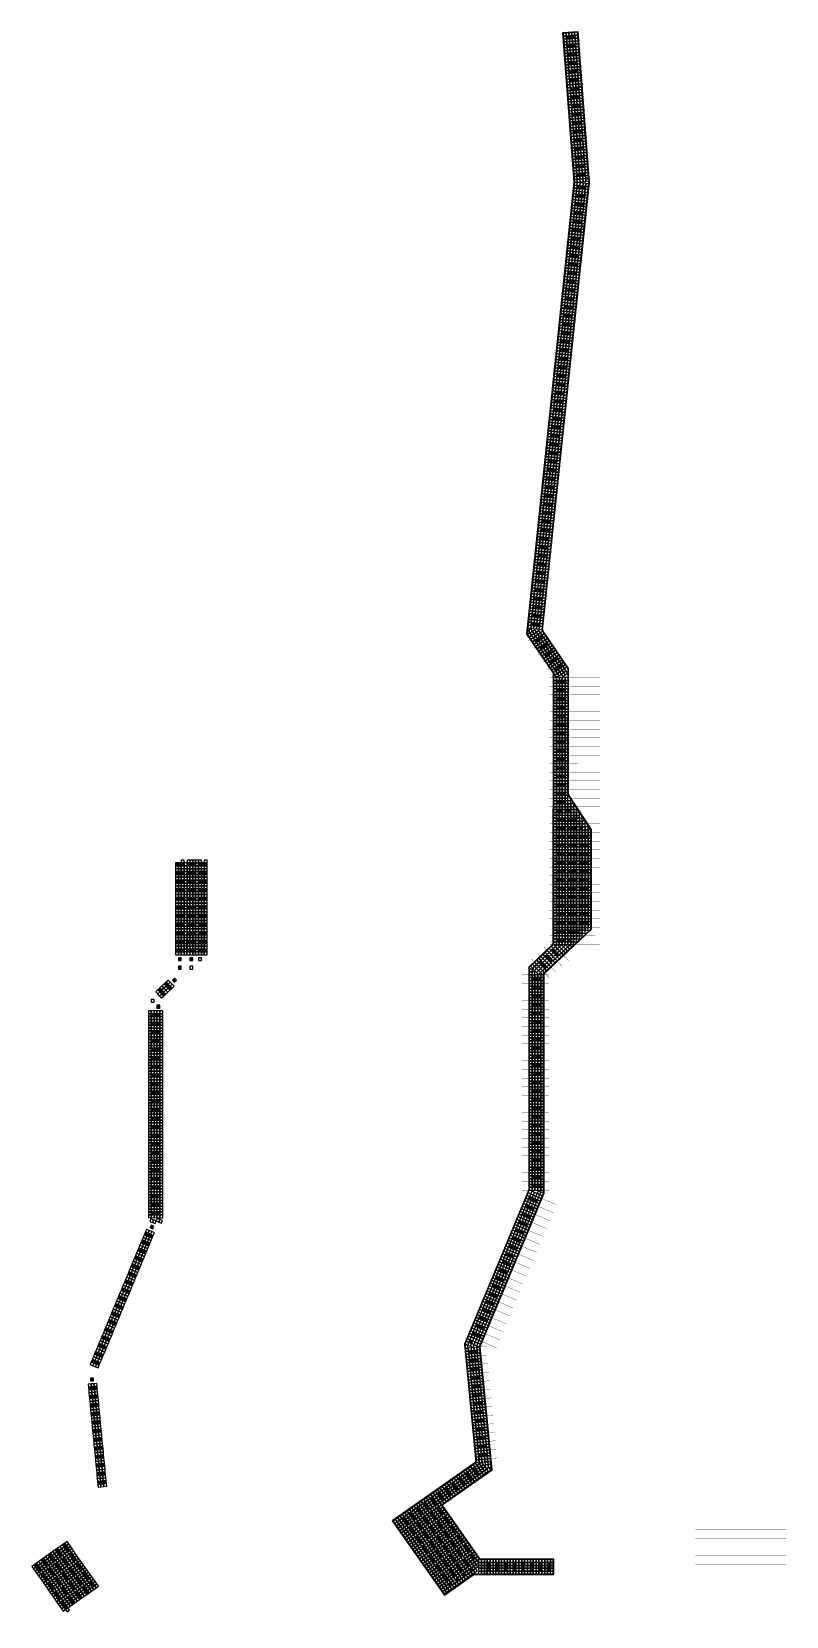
# Model space of a CAD drawing. Extents: x 833816 to 4746262, y -3629782 to -1973088.
# Drawn here: x 1920263 to 2051601, y -2702583 to -2426717 of the extents above; entities that cross this region are included whole.
import ezdxf

# ---------------------------------------------------------------- set-up
doc = ezdxf.new("R2010")
doc.units = 0
doc.header["$LTSCALE"] = 1000
doc.header["$MEASUREMENT"] = 0
doc.layers.add('W-FLOAT_BOWL浮筒', color=253, linetype='Continuous')

# ---------------------------------------------------------------- blocks, each defined once
blk = doc.blocks.new('浮筒')
at = {"layer": 'W-FLOAT_BOWL浮筒'}
blk.add_lwpolyline([(-230, -268), (268, -230), (230, 268), (-268, 230)], close=True, dxfattribs=at)
blk = doc.blocks.new('空格子')
at = {"layer": 'W-FLOAT_BOWL浮筒'}
h = blk.add_hatch(dxfattribs=at)
h.set_pattern_fill('ANSI31', color=256, scale=50)
h.set_pattern_definition([(45, (0, 0), (-56.127, 56.127), [])])
h.paths.add_polyline_path([(219, 263), (-280, 225), (-242, -274), (256, -236)])
blk.add_lwpolyline([(-242, -274), (256, -236), (219, 263), (-280, 225)], close=True, dxfattribs=at)
blk = doc.blocks.new('*U186')
at = {"color": 2, "const_width": 50}
blk.add_lwpolyline([(-2331, 0), (2331, 0)], dxfattribs=at)
blk = doc.blocks.new('*U187')
at = {"color": 0, "linetype": 'ByBlock', "lineweight": -2, "transparency": 16777216}
for p in [(0, 0), (0, -1500), (0, -3000), (0, -4500), (0, -6000), (0, -7500), (0, -9000), (0, -10500), (0, -12000), (0, -13500), (0, -15000), (0, -16500), (0, -18000), (0, -19500), (0, -21000), (0, -22500), (0, -24000), (0, -25500), (0, -27000), (0, -28500), (0, -30000), (0, -31500), (0, -33000), (0, -34500), (0, -36000), (0, -37500)]:
    blk.add_blockref('*U186', p, dxfattribs=at)
blk = doc.blocks.new('*U180')
at = {"color": 2, "const_width": 50}
blk.add_lwpolyline([(-1512, 0), (1512, 0)], dxfattribs=at)
blk = doc.blocks.new('*U181')
at = {"color": 0, "linetype": 'ByBlock', "lineweight": -2, "transparency": 16777216}
for p in [(0, 0), (0, -1500), (0, -3000), (0, -4500), (0, -6000), (0, -7500), (0, -9000), (0, -10500), (0, -12000), (0, -13500), (0, -15000), (0, -16500), (0, -18000), (0, -19500), (0, -21000), (0, -22500), (0, -24000)]:
    blk.add_blockref('*U180', p, dxfattribs=at)
blk = doc.blocks.new('*U183')
at = {"color": 2, "const_width": 50}
blk.add_lwpolyline([(-1512, 0), (1512, 0)], dxfattribs=at)
blk = doc.blocks.new('*U191')
at = {"color": 0, "linetype": 'ByBlock', "lineweight": -2, "transparency": 16777216}
for p in [(0, 0), (0, -1500), (0, -3000), (0, -4500), (0, -6000), (0, -7500), (0, -9000), (0, -10500), (0, -12000), (0, -13500), (0, -15000), (0, -16500), (0, -18000), (0, -19500), (0, -21000), (0, -22500), (0, -24000), (0, -25500), (0, -27000), (0, -28500), (0, -30000), (0, -31500), (0, -33000), (0, -34500), (0, -36000), (0, -37500), (0, -39000), (0, -40500), (0, -42000), (0, -43500), (0, -45000), (0, -46500), (0, -48000), (0, -49500), (0, -51000), (0, -52500), (0, -54000), (0, -55500), (0, -57000), (0, -58500), (0, -60000), (0, -61500), (0, -63000), (0, -64500), (0, -66000), (0, -67500), (0, -69000), (0, -70500), (0, -72000), (0, -73500), (0, -75000), (0, -76500), (0, -78000)]:
    blk.add_blockref('*U183', p, dxfattribs=at)
blk = doc.blocks.new('*U178')
at = {"color": 2, "const_width": 50}
blk.add_lwpolyline([(1617, 0), (-1617, 0)], dxfattribs=at)
blk = doc.blocks.new('*U190')
at = {"color": 0, "linetype": 'ByBlock', "lineweight": -2, "transparency": 16777216}
for p in [(0, 0), (0, -1500), (0, -3000), (0, -4500), (0, -6000), (0, -7500)]:
    blk.add_blockref('*U178', p, dxfattribs=at)
blk = doc.blocks.new('*U192')
at = {"color": 2, "const_width": 50}
blk.add_lwpolyline([(-4375, 0), (4375, 0)], dxfattribs=at)
blk = doc.blocks.new('*U193')
at = {"color": 0, "linetype": 'ByBlock', "lineweight": -2, "transparency": 16777216}
for p in [(0, 0), (0, -1500), (0, -3000), (0, -4500), (0, -6000), (0, -7500), (0, -9000), (0, -10500), (0, -12000), (0, -13500), (0, -15000), (0, -16500), (0, -18000), (0, -19500), (0, -21000), (0, -22500), (0, -24000), (0, -25500), (0, -27000), (0, -28500), (0, -30000), (0, -31500), (0, -33000), (0, -34500), (0, -36000), (0, -37500), (0, -39000), (0, -40500), (0, -42000), (0, -43500), (0, -45000), (0, -46500)]:
    blk.add_blockref('*U192', p, dxfattribs=at)
blk = doc.blocks.new('*U188')
at = {"color": 2, "const_width": 50}
blk.add_lwpolyline([(-2309, 0), (2309, 0)], dxfattribs=at)
blk = doc.blocks.new('*U189')
at = {"color": 0, "linetype": 'ByBlock', "lineweight": -2, "transparency": 16777216}
for p in [(0, 0), (0, -1500), (0, -3000), (0, -4500)]:
    blk.add_blockref('*U188', p, dxfattribs=at)
blk = doc.blocks.new('*U182')
at = {"color": 2, "const_width": 50}
blk.add_lwpolyline([(-2682, 0), (2682, 0)], dxfattribs=at)
blk = doc.blocks.new('*U179')
at = {"color": 0, "linetype": 'ByBlock', "lineweight": -2, "transparency": 16777216}
for p in [(0, 0), (0, -1500), (0, -3000), (0, -4500), (0, -6000), (0, -7500), (0, -9000), (0, -10500), (0, -12000), (0, -13500), (0, -15000), (0, -16500), (0, -18000), (0, -19500), (0, -21000), (0, -22500), (0, -24000), (0, -25500), (0, -27000)]:
    blk.add_blockref('*U182', p, dxfattribs=at)
blk = doc.blocks.new('*U184')
at = {"color": 2, "const_width": 50}
blk.add_lwpolyline([(-1848, 0), (1848, 0)], dxfattribs=at)
blk = doc.blocks.new('*U185')
at = {"color": 0, "linetype": 'ByBlock', "lineweight": -2, "transparency": 16777216}
for p in [(0, 0), (0, -1500), (0, -3000), (0, -4500), (0, -6000), (0, -7500), (0, -9000), (0, -10500), (0, -12000), (0, -13500), (0, -15000), (0, -16500), (0, -18000), (0, -19500)]:
    blk.add_blockref('*U184', p, dxfattribs=at)
blk = doc.blocks.new('*U194')
at = {"color": 2, "const_width": 50}
blk.add_lwpolyline([(0, 1350), (0, -1350)], dxfattribs=at)
blk = doc.blocks.new('*U195')
at = {"color": 0, "linetype": 'ByBlock', "lineweight": -2, "transparency": 16777216}
for p in [(-12000, 0), (-10500, 0), (-9000, 0), (-7500, 0), (-6000, 0), (-4500, 0), (-3000, 0), (-1500, 0), (0, 0)]:
    blk.add_blockref('*U194', p, dxfattribs=at)
blk = doc.blocks.new('*U176')
at = {"color": 2, "const_width": 50}
blk.add_lwpolyline([(0, 1350), (0, -1350)], dxfattribs=at)
blk = doc.blocks.new('*U177')
at = {"color": 0, "linetype": 'ByBlock', "lineweight": -2, "transparency": 16777216}
for p in [(-9000, 0), (-7500, 0), (-6000, 0), (-4500, 0), (-3000, 0), (-1500, 0), (0, 0)]:
    blk.add_blockref('*U176', p, dxfattribs=at)
blk = doc.blocks.new('*U196')
at = {"color": 2, "const_width": 50}
blk.add_lwpolyline([(4537, -6464), (-4537, 6464)], dxfattribs=at)
blk = doc.blocks.new('*U197')
at = {"color": 0, "linetype": 'ByBlock', "lineweight": -2, "transparency": 16777216}
blk.add_blockref('*U196', (0, 0), dxfattribs=at)
blk = doc.blocks.new('*U172')
at = {"rotation": 54.93270075368672}
blk.add_blockref('*U197', (0, 0), dxfattribs=at)
blk = doc.blocks.new('*U173')
at = {"color": 0, "linetype": 'ByBlock', "lineweight": -2, "transparency": 16777216}
for p in [(0, 6000), (0, 4500), (0, 3000), (0, 1500), (0, 0)]:
    blk.add_blockref('*U172', p, dxfattribs=at)
blk = doc.blocks.new('*U198')
at = {"color": 2, "const_width": 50}
blk.add_lwpolyline([(4537, -6464), (-4537, 6464)], dxfattribs=at)
blk = doc.blocks.new('*U199')
at = {"color": 0, "linetype": 'ByBlock', "lineweight": -2, "transparency": 16777216}
blk.add_blockref('*U198', (0, 0), dxfattribs=at)
blk = doc.blocks.new('*U174')
at = {"rotation": 54.93270075368672}
blk.add_blockref('*U199', (0, 0), dxfattribs=at)
blk = doc.blocks.new('*U175')
at = {"color": 0, "linetype": 'ByBlock', "lineweight": -2, "transparency": 16777216}
for p in [(0, 6000), (0, 4500), (0, 3000), (0, 1500), (0, 0)]:
    blk.add_blockref('*U174', p, dxfattribs=at)

msp = doc.modelspace()

# ---------------------------------------------------------------- linework, layer by layer
at = {"color": 5}
msp.add_lwpolyline([(2011153.2, -2692613.4), (1998319, -2692613.4), (1991699.9, -2683180.5), (2000394.2, -2677064.4), (1998323.4, -2655611.8), (2009461, -2628923.9), (2009462.2, -2590725.1), (2017687.4, -2582983.1), (2017696.4, -2565614), (2013699.6, -2559492.3), (2013710.8, -2537581.6), (2009194.2, -2530902.6), (2017339, -2452976.4), (2015351.9, -2426717), (2012659.6, -2426920.7), (2014628.4, -2452937.4), (2006406, -2531599.3), (2011010.4, -2538408.2), (2010986.1, -2585582.8), (2006762.3, -2589558.6), (2006760.6, -2628329.1), (1995564.9, -2655212.7), (1997554.1, -2675761.1), (1983030.9, -2685977.6), (1992105.5, -2698905.5), (1997215, -2695313.4), (2011153.2, -2695313.4)], close=True, dxfattribs=at)
msp.add_lwpolyline([(2011053.2, -2692713.4), (1998267, -2692713.4), (1991560.7, -2683156.1), (2000289.1, -2677016.1), (1998221.5, -2655596.5), (2009361, -2628903.8), (2009362.2, -2590681.9), (2017587.5, -2582939.8), (2017596.4, -2565643.7), (2013599.5, -2559522.1), (2013610.8, -2537612.3), (2009091, -2530928.4), (2017238.6, -2452974.9), (2015259.7, -2426824.3), (2012766.8, -2427012.9), (2014728.8, -2452938.8), (2006509.2, -2531573.4), (2011110.4, -2538377.6), (2011086.1, -2585626.1), (2006862.3, -2589601.8), (2006860.6, -2628349.1), (1995666.8, -2655228), (1997659.3, -2675809.4), (1983170.1, -2686001.9), (1992129.9, -2698766.2), (1997183.3, -2695213.4), (2011053.2, -2695213.4), (2011053.2, -2692713.4)], dxfattribs=at)

# ---------------------------------------------------------------- block references
for name, p, rotation in [('空格子', (2013583.1, -2427698.6), 359.9999999994112), ('空格子', (2014081.7, -2427660.9), 359.9999999994112), ('空格子', (2014580.3, -2427623.1), 359.9999999994112), ('*U181', (2014213.3, -2428407.7), 4.32758768826826), ('空格子', (2013696.3, -2429194.3), 359.9999999994112), ('空格子', (2014194.9, -2429156.6), 359.9999999994112), ('空格子', (2014693.5, -2429118.9), 359.9999999994112), ('空格子', (2014806.6, -2430614.6), 359.9999999994112), ('空格子', (2013809.5, -2430690), 359.9999999994112), ('空格子', (2013922.7, -2432185.8), 359.9999999994112), ('空格子', (2014308.1, -2430652.3), 359.9999999994112), ('空格子', (2014421.3, -2432148), 359.9999999994112), ('空格子', (2014919.8, -2432110.3), 359.9999999994112), ('空格子', (2014035.9, -2433681.5), 359.9999999994112), ('空格子', (2014149.1, -2435177.2), 359.9999999994112), ('空格子', (2014534.4, -2433643.8), 359.9999999994112), ('空格子', (2014647.6, -2435139.5), 359.9999999994112), ('空格子', (2015033, -2433606), 359.9999999994112), ('空格子', (2015146.2, -2435101.7), 359.9999999994112), ('空格子', (2014262.2, -2436672.9), 359.9999999994112), ('空格子', (2014375.4, -2438168.6), 359.9999999994112), ('空格子', (2014760.8, -2436635.2), 359.9999999994112), ('空格子', (2014874, -2438130.9), 359.9999999994112), ('空格子', (2015259.4, -2436597.5), 359.9999999994112), ('空格子', (2015372.6, -2438093.2), 359.9999999994112), ('空格子', (2014488.6, -2439664.4), 359.9999999994112), ('空格子', (2014601.8, -2441160.1), 359.9999999994112), ('空格子', (2014987.2, -2439626.6), 359.9999999994112), ('空格子', (2015100.4, -2441122.4), 359.9999999994112), ('空格子', (2015485.8, -2439588.9), 359.9999999994112), ('空格子', (2015599, -2441084.6), 359.9999999994112), ('空格子', (2014715, -2442655.8), 359.9999999994112), ('空格子', (2014828.2, -2444151.5), 359.9999999994112), ('空格子', (2015213.6, -2442618.1), 359.9999999994112), ('空格子', (2015326.8, -2444113.8), 359.9999999994112), ('空格子', (2015712.1, -2442580.4), 359.9999999994112), ('空格子', (2015825.3, -2444076.1), 359.9999999994112), ('空格子', (2014941.4, -2445647.3), 359.9999999994112), ('空格子', (2015054.6, -2447143), 359.9999999994112), ('空格子', (2015439.9, -2445609.5), 359.9999999994112), ('空格子', (2015553.1, -2447105.3), 359.9999999994112), ('空格子', (2015938.5, -2445571.8), 359.9999999994112), ('空格子', (2016051.7, -2447067.5), 359.9999999994112), ('空格子', (2015167.8, -2448638.7), 359.9999999994112), ('空格子', (2015666.3, -2448601), 359.9999999994112), ('空格子', (2016164.9, -2448563.3), 359.9999999994112), ('空格子', (2015280.9, -2450134.4), 359.9999999994112), ('空格子', (2015394.1, -2451630.2), 359.9999999994112), ('空格子', (2015779.5, -2450096.7), 359.9999999994112), ('空格子', (2015892.7, -2451592.4), 359.9999999994112), ('空格子', (2016278.1, -2450059), 359.9999999994112), ('空格子', (2016391.3, -2451554.7), 359.9999999994112), ('*U191', (2015964.9, -2453068.2), 354.0331518505606), ('空格子', (2015253.4, -2455251.4), 349.7055641616595), ('空格子', (2015409.4, -2453759.5), 349.7055641616595), ('空格子', (2015750.7, -2455303.4), 349.7055641616595), ('空格子', (2015906.7, -2453811.5), 349.7055641616595), ('空格子', (2016248, -2455355.3), 349.7055641616595), ('空格子', (2016404, -2453863.5), 349.7055641616595), ('空格子', (2014941.5, -2458235.1), 349.7055641616595), ('空格子', (2015097.5, -2456743.2), 349.7055641616595), ('空格子', (2015594.8, -2456795.2), 349.7055641616595), ('空格子', (2016092.1, -2456847.2), 349.7055641616595), ('空格子', (2014785.6, -2459727), 349.7055641616595), ('空格子', (2015282.9, -2459779), 349.7055641616595), ('空格子', (2015438.8, -2458287.1), 349.7055641616595), ('空格子', (2015780.2, -2459831), 349.7055641616595), ('空格子', (2015936.1, -2458339.1), 349.7055641616595), ('空格子', (2014473.7, -2462710.7), 349.7055641616595), ('空格子', (2014629.7, -2461218.9), 349.7055641616595), ('空格子', (2014971, -2462762.7), 349.7055641616595), ('空格子', (2015127, -2461270.8), 349.7055641616595), ('空格子', (2015468.3, -2462814.7), 349.7055641616595), ('空格子', (2015624.2, -2461322.8), 349.7055641616595), ('空格子', (2014161.8, -2465694.5), 349.7055641616595), ('空格子', (2014317.8, -2464202.6), 349.7055641616595), ('空格子', (2014659.1, -2465746.5), 349.7055641616595), ('空格子', (2014815.1, -2464254.6), 349.7055641616595), ('空格子', (2015156.4, -2465798.4), 349.7055641616595), ('空格子', (2015312.4, -2464306.6), 349.7055641616595), ('空格子', (2013849.9, -2468678.2), 349.7055641616595), ('空格子', (2014005.9, -2467186.4), 349.7055641616595), ('空格子', (2014347.2, -2468730.2), 349.7055641616595), ('空格子', (2014503.2, -2467238.3), 349.7055641616595), ('空格子', (2014844.5, -2468782.2), 349.7055641616595), ('空格子', (2015000.5, -2467290.3), 349.7055641616595), ('空格子', (2013538.1, -2471662), 349.7055641616595), ('空格子', (2013694, -2470170.1), 349.7055641616595), ('空格子', (2014035.3, -2471713.9), 349.7055641616595), ('空格子', (2014191.3, -2470222.1), 349.7055641616595), ('空格子', (2014532.6, -2471765.9), 349.7055641616595), ('空格子', (2014688.6, -2470274.1), 349.7055641616595), ('空格子', (2013226.2, -2474645.7), 349.7055641616595), ('空格子', (2013382.1, -2473153.8), 349.7055641616595), ('空格子', (2013723.5, -2474697.7), 349.7055641616595), ('空格子', (2013879.4, -2473205.8), 349.7055641616595), ('空格子', (2014220.8, -2474749.7), 349.7055641616595), ('空格子', (2014376.7, -2473257.8), 349.7055641616595), ('空格子', (2013070.2, -2476137.6), 349.7055641616595), ('空格子', (2013567.5, -2476189.6), 349.7055641616595), ('空格子', (2014064.8, -2476241.5), 349.7055641616595), ('空格子', (2012758.3, -2479121.3), 349.7055641616595), ('空格子', (2012914.3, -2477629.5), 349.7055641616595), ('空格子', (2013255.6, -2479173.3), 349.7055641616595), ('空格子', (2013411.6, -2477681.4), 349.7055641616595), ('空格子', (2013752.9, -2479225.3), 349.7055641616595), ('空格子', (2013908.9, -2477733.4), 349.7055641616595), ('空格子', (2012446.5, -2482105.1), 349.7055641616595), ('空格子', (2012602.4, -2480613.2), 349.7055641616595), ('空格子', (2012943.7, -2482157), 349.7055641616595), ('空格子', (2013099.7, -2480665.2), 349.7055641616595), ('空格子', (2013441, -2482209), 349.7055641616595), ('空格子', (2013597, -2480717.2), 349.7055641616595), ('空格子', (2012134.6, -2485088.8), 349.7055641616595), ('空格子', (2012290.5, -2483596.9), 349.7055641616595), ('空格子', (2012631.9, -2485140.8), 349.7055641616595), ('空格子', (2012787.8, -2483648.9), 349.7055641616595), ('空格子', (2013129.2, -2485192.8), 349.7055641616595), ('空格子', (2013285.1, -2483700.9), 349.7055641616595), ('空格子', (2011822.7, -2488072.6), 349.7055641616595), ('空格子', (2011978.7, -2486580.7), 349.7055641616595), ('空格子', (2012320, -2488124.5), 349.7055641616595), ('空格子', (2012476, -2486632.7), 349.7055641616595), ('空格子', (2012817.3, -2488176.5), 349.7055641616595), ('空格子', (2012973.2, -2486684.7), 349.7055641616595), ('空格子', (2011510.9, -2491056.3), 349.7055641616595), ('空格子', (2011666.8, -2489564.4), 349.7055641616595), ('空格子', (2012008.2, -2491108.3), 349.7055641616595), ('空格子', (2012164.1, -2489616.4), 349.7055641616595), ('空格子', (2012505.5, -2491160.3), 349.7055641616595), ('空格子', (2012661.4, -2489668.4), 349.7055641616595), ('空格子', (2011199, -2494040.1), 349.7055641616595), ('空格子', (2011354.9, -2492548.2), 349.7055641616595), ('空格子', (2011696.3, -2494092), 349.7055641616595), ('空格子', (2011852.2, -2492600.2), 349.7055641616595), ('空格子', (2012349.5, -2492652.1), 349.7055641616595), ('空格子', (2011043.1, -2495531.9), 349.7055641616595), ('空格子', (2011540.4, -2495583.9), 349.7055641616595), ('空格子', (2012037.7, -2495635.9), 349.7055641616595), ('空格子', (2012193.6, -2494144), 349.7055641616595), ('空格子', (2010731.2, -2498515.7), 349.7055641616595), ('空格子', (2010887.2, -2497023.8), 349.7055641616595), ('空格子', (2011228.5, -2498567.7), 349.7055641616595), ('空格子', (2011384.5, -2497075.8), 349.7055641616595), ('空格子', (2011725.8, -2498619.6), 349.7055641616595), ('空格子', (2011881.7, -2497127.8), 349.7055641616595), ('空格子', (2010419.4, -2501499.4), 349.7055641616595), ('空格子', (2010575.3, -2500007.6), 349.7055641616595), ('空格子', (2010916.7, -2501551.4), 349.7055641616595), ('空格子', (2011072.6, -2500059.5), 349.7055641616595), ('空格子', (2011414, -2501603.4), 349.7055641616595), ('空格子', (2011569.9, -2500111.5), 349.7055641616595), ('空格子', (2010107.5, -2504483.2), 349.7055641616595), ('空格子', (2010263.4, -2502991.3), 349.7055641616595), ('空格子', (2010604.8, -2504535.1), 349.7055641616595), ('空格子', (2010760.7, -2503043.3), 349.7055641616595), ('空格子', (2011102.1, -2504587.1), 349.7055641616595), ('空格子', (2011258, -2503095.3), 349.7055641616595), ('空格子', (2009795.7, -2507466.9), 349.7055641616595), ('空格子', (2009951.6, -2505975), 349.7055641616595), ('空格子', (2010292.9, -2507518.9), 349.7055641616595), ('空格子', (2010448.9, -2506027), 349.7055641616595), ('空格子', (2010790.2, -2507570.9), 349.7055641616595), ('空格子', (2010946.2, -2506079), 349.7055641616595), ('空格子', (2009483.8, -2510450.7), 349.7055641616595), ('空格子', (2009639.7, -2508958.8), 349.7055641616595), ('空格子', (2009981.1, -2510502.6), 349.7055641616595), ('空格子', (2010137, -2509010.8), 349.7055641616595), ('空格子', (2010478.4, -2510554.6), 349.7055641616595), ('空格子', (2010634.3, -2509062.8), 349.7055641616595), ('空格子', (2009171.9, -2513434.4), 349.7055641616595), ('空格子', (2009327.9, -2511942.5), 349.7055641616595), ('空格子', (2009825.2, -2511994.5), 349.7055641616595), ('空格子', (2010322.4, -2512046.5), 349.7055641616595), ('空格子', (2009016, -2514926.3), 349.7055641616595), ('空格子', (2009513.3, -2514978.3), 349.7055641616595), ('空格子', (2009669.2, -2513486.4), 349.7055641616595), ('空格子', (2010010.6, -2515030.2), 349.7055641616595), ('空格子', (2010166.5, -2513538.4), 349.7055641616595), ('空格子', (2008704.1, -2517910), 349.7055641616595), ('空格子', (2008860.1, -2516418.2), 349.7055641616595), ('空格子', (2009201.4, -2517962), 349.7055641616595), ('空格子', (2009357.4, -2516470.1), 349.7055641616595), ('空格子', (2009698.7, -2518014), 349.7055641616595), ('空格子', (2009854.7, -2516522.1), 349.7055641616595), ('空格子', (2008392.3, -2520893.8), 349.7055641616595), ('空格子', (2008548.2, -2519401.9), 349.7055641616595), ('空格子', (2008889.6, -2520945.8), 349.7055641616595), ('空格子', (2009045.5, -2519453.9), 349.7055641616595), ('空格子', (2009386.9, -2520997.7), 349.7055641616595), ('空格子', (2009542.8, -2519505.9), 349.7055641616595), ('空格子', (2008080.4, -2523877.5), 349.7055641616595), ('空格子', (2008236.4, -2522385.6), 349.7055641616595), ('空格子', (2008577.7, -2523929.5), 349.7055641616595), ('空格子', (2008733.6, -2522437.6), 349.7055641616595), ('空格子', (2009075, -2523981.5), 349.7055641616595), ('空格子', (2009230.9, -2522489.6), 349.7055641616595), ('空格子', (2007768.5, -2526861.3), 349.7055641616595), ('空格子', (2007924.5, -2525369.4), 349.7055641616595), ('空格子', (2008265.8, -2526913.2), 349.7055641616595), ('空格子', (2008421.8, -2525421.4), 349.7055641616595), ('空格子', (2008763.1, -2526965.2), 349.7055641616595), ('空格子', (2008919.1, -2525473.4), 349.7055641616595), ('空格子', (2007456.7, -2529845), 349.7055641616595), ('空格子', (2007612.6, -2528353.1), 349.7055641616595), ('空格子', (2007953.9, -2529897), 349.7055641616595), ('空格子', (2008109.9, -2528405.1), 349.7055641616595), ('空格子', (2008451.2, -2529949), 349.7055641616595), ('空格子', (2008607.2, -2528457.1), 349.7055641616595), ('*U190', (2008018.5, -2531902.4), 34.06777891715517), ('空格子', (2008184.4, -2532689.9), 29.74019122825422), ('空格子', (2008598.6, -2532409.8), 29.74019122825422), ('空格子', (2009012.8, -2532129.8), 29.74019122825422), ('空格子', (2009024.6, -2533932.5), 29.74019122825422), ('空格子', (2009438.8, -2533652.4), 29.74019122825422), ('空格子', (2009853, -2533372.3), 29.74019122825422), ('空格子', (2009864.9, -2535175.1), 29.74019122825422), ('空格子', (2010279.1, -2534895), 29.74019122825422), ('空格子', (2010693.3, -2534614.9), 29.74019122825422), ('空格子', (2010705.2, -2536417.6), 29.74019122825422), ('空格子', (2011119.3, -2536137.5), 29.74019122825422), ('空格子', (2011533.5, -2535857.5), 29.74019122825422), ('空格子', (2011545.4, -2537660.2), 29.74019122825422), ('空格子', (2011959.6, -2537380.1), 29.74019122825422), ('空格子', (2012373.8, -2537100), 29.74019122825422), ('*U193', (2014788.8, -2539142.4), 359.9704622717815), ('空格子', (2011871.9, -2539886.1), 355.6428745828316), ('空格子', (2012371.9, -2539886.3), 355.6428745828316), ('空格子', (2012871.9, -2539886.6), 355.6428745828316), ('空格子', (2011870.3, -2542886.1), 355.6428745828316), ('空格子', (2011871.1, -2541386.1), 355.6428745828316), ('空格子', (2012370.3, -2542886.3), 355.6428745828316), ('空格子', (2012371.1, -2541386.3), 355.6428745828316), ('空格子', (2012870.3, -2542886.6), 355.6428745828316), ('空格子', (2012871.1, -2541386.6), 355.6428745828316), ('空格子', (2011868.8, -2545886.1), 355.6428745828316), ('空格子', (2011869.6, -2544386.1), 355.6428745828316), ('空格子', (2012368.8, -2545886.3), 355.6428745828316), ('空格子', (2012369.6, -2544386.3), 355.6428745828316), ('空格子', (2012868.8, -2545886.6), 355.6428745828316), ('空格子', (2012869.6, -2544386.6), 355.6428745828316), ('空格子', (2011867.2, -2548886.1), 355.6428745828316), ('空格子', (2011868, -2547386.1), 355.6428745828316), ('空格子', (2012367.2, -2548886.3), 355.6428745828316), ('空格子', (2012368, -2547386.3), 355.6428745828316), ('空格子', (2012867.2, -2548886.6), 355.6428745828316), ('空格子', (2012868, -2547386.6), 355.6428745828316), ('空格子', (2011865.7, -2551886.1), 355.6428745828316), ('空格子', (2011866.5, -2550386.1), 355.6428745828316), ('空格子', (2012365.7, -2551886.3), 355.6428745828316), ('空格子', (2012366.5, -2550386.3), 355.6428745828316), ('空格子', (2012865.7, -2551886.6), 355.6428745828316), ('空格子', (2012866.5, -2550386.6), 355.6428745828316), ('空格子', (2011864.9, -2553386.1), 355.6428745828316), ('空格子', (2012364.9, -2553386.3), 355.6428745828316), ('空格子', (2012864.9, -2553386.6), 355.6428745828316), ('空格子', (2011863.4, -2556386.1), 355.6428745828316), ('空格子', (2011864.1, -2554886.1), 355.6428745828316), ('空格子', (2012363.4, -2556386.3), 355.6428745828316), ('空格子', (2012364.1, -2554886.3), 355.6428745828316), ('空格子', (2012863.4, -2556386.6), 355.6428745828316), ('空格子', (2012864.1, -2554886.6), 355.6428745828316), ('空格子', (2011861.8, -2559386.1), 355.6428745828316), ('空格子', (2011862.6, -2557886.1), 355.6428745828316), ('空格子', (2012361.8, -2559386.3), 355.6428745828316), ('空格子', (2012362.6, -2557886.3), 355.6428745828316), ('空格子', (2012861.8, -2559386.6), 355.6428745828316), ('空格子', (2012862.6, -2557886.6), 355.6428745828316), ('空格子', (2011860.3, -2562386.1), 355.6428745828317), ('空格子', (2011861, -2560886.1), 355.6428745828316), ('空格子', (2012360.3, -2562386.3), 355.6428745828317), ('空格子', (2012361, -2560886.3), 355.6428745828316), ('空格子', (2012861, -2560886.6), 355.6428745828316), ('空格子', (2013360.3, -2562386.8), 355.6428745828317), ('空格子', (2013860.3, -2562387.1), 355.6428745828317), ('空格子', (2011858.7, -2565386.1), 355.6428745828317), ('空格子', (2011859.5, -2563886.1), 355.6428745828317), ('空格子', (2012358.7, -2565386.3), 355.6428745828317), ('空格子', (2012359.5, -2563886.3), 355.6428745828317), ('空格子', (2012858.7, -2565386.6), 355.6428745828317), ('空格子', (2012859.5, -2563886.6), 355.6428745828317), ('空格子', (2013858.7, -2565387.1), 355.6428745828317), ('空格子', (2013859.5, -2563887.1), 355.6428745828317), ('空格子', (2014358.7, -2565387.4), 355.6428745828317), ('空格子', (2014359.5, -2563887.4), 355.6428745828317), ('空格子', (2014858.7, -2565387.6), 355.6428745828317), ('空格子', (2014859.5, -2563887.6), 355.6428745828317), ('空格子', (2015858.7, -2565388.1), 355.6428745828317), ('空格子', (2011857.2, -2568386.1), 355.6428745828317), ('空格子', (2011858, -2566886.1), 355.6428745828317), ('空格子', (2012357.2, -2568386.3), 355.6428745828317), ('空格子', (2012358, -2566886.3), 355.6428745828317), ('空格子', (2012857.2, -2568386.6), 355.6428745828317), ('空格子', (2012858, -2566886.6), 355.6428745828317), ('空格子', (2013857.2, -2568387.1), 355.6428745828317), ('空格子', (2013858, -2566887.1), 355.6428745828317), ('空格子', (2014357.2, -2568387.4), 355.6428745828317), ('空格子', (2014358, -2566887.4), 355.6428745828317), ('空格子', (2014857.2, -2568387.6), 355.6428745828317), ('空格子', (2014858, -2566887.6), 355.6428745828317), ('空格子', (2015857.2, -2568388.1), 355.6428745828317), ('空格子', (2015858, -2566888.1), 355.6428745828317), ('空格子', (2016357.2, -2568388.4), 355.6428745828317), ('空格子', (2016358, -2566888.4), 355.6428745828317), ('空格子', (2016857.2, -2568388.6), 355.6428745828317), ('空格子', (2016858, -2566888.6), 355.6428745828317), ('空格子', (2011856.4, -2569886.1), 355.6428745828317), ('空格子', (2012356.4, -2569886.3), 355.6428745828317), ('空格子', (2012856.4, -2569886.6), 355.6428745828317), ('空格子', (2013856.4, -2569887.1), 355.6428745828317), ('空格子', (2014356.4, -2569887.3), 355.6428745828317), ('空格子', (2014856.4, -2569887.6), 355.6428745828317), ('空格子', (2015856.4, -2569888.1), 355.6428745828317), ('空格子', (2016356.4, -2569888.4), 355.6428745828317), ('空格子', (2016856.4, -2569888.6), 355.6428745828317), ('空格子', (1945561.8, -2573171.6), 355.6428745834205), ('空格子', (1945562.6, -2571671.6), 355.6428745834205), ('空格子', (1946061.8, -2573171.8), 355.6428745834205), ('空格子', (1946062.6, -2571671.8), 355.6428745834205), ('空格子', (1946561.8, -2573172.1), 355.6428745834205), ('空格子', (1946562.6, -2571672.1), 355.6428745834205), ('空格子', (1947561.8, -2573172.6), 355.6428745834205), ('空格子', (1947562.6, -2571672.6), 355.6428745834205), ('空格子', (1948061.8, -2573172.9), 355.6428745834205), ('空格子', (1948062.6, -2571672.9), 355.6428745834205), ('空格子', (1948561.8, -2573173.1), 355.6428745834205), ('空格子', (1948562.6, -2571673.1), 355.6428745834205), ('空格子', (1949561.8, -2573173.7), 355.6428745834205), ('空格子', (1949562.6, -2571673.7), 355.6428745834205), ('空格子', (1950061.8, -2573173.9), 355.6428745834205), ('空格子', (1950062.6, -2571673.9), 355.6428745834205), ('空格子', (1950561.8, -2573174.2), 355.6428745834205), ('空格子', (1950562.6, -2571674.2), 355.6428745834205), ('空格子', (2011854.9, -2572886.1), 355.6428745828317), ('空格子', (2011855.6, -2571386.1), 355.6428745828317), ('空格子', (2012354.9, -2572886.3), 355.6428745828317), ('空格子', (2012355.6, -2571386.3), 355.6428745828317), ('空格子', (2012854.9, -2572886.6), 355.6428745828317), ('空格子', (2012855.6, -2571386.6), 355.6428745828317), ('空格子', (2013854.9, -2572887.1), 355.6428745828317), ('空格子', (2013855.6, -2571387.1), 355.6428745828317), ('空格子', (2014354.9, -2572887.3), 355.6428745828317), ('空格子', (2014355.6, -2571387.3), 355.6428745828317), ('空格子', (2014854.9, -2572887.6), 355.6428745828317), ('空格子', (2014855.6, -2571387.6), 355.6428745828317), ('空格子', (2015854.9, -2572888.1), 355.6428745828317), ('空格子', (2015855.6, -2571388.1), 355.6428745828317), ('空格子', (2016354.9, -2572888.4), 355.6428745828317), ('空格子', (2016355.6, -2571388.4), 355.6428745828317), ('空格子', (2016854.9, -2572888.6), 355.6428745828317), ('空格子', (2016855.6, -2571388.6), 355.6428745828317), ('空格子', (1945560.3, -2576171.6), 355.6428745834205), ('空格子', (1945561, -2574671.6), 355.6428745834205), ('空格子', (1946060.3, -2576171.8), 355.6428745834205), ('空格子', (1946061, -2574671.8), 355.6428745834205), ('空格子', (1946560.3, -2576172.1), 355.6428745834205), ('空格子', (1946561, -2574672.1), 355.6428745834205), ('空格子', (1947560.3, -2576172.6), 355.6428745834205), ('空格子', (1947561, -2574672.6), 355.6428745834205), ('空格子', (1948060.3, -2576172.9), 355.6428745834205), ('空格子', (1948061, -2574672.9), 355.6428745834205), ('空格子', (1948560.3, -2576173.1), 355.6428745834205), ('空格子', (1948561, -2574673.1), 355.6428745834205), ('空格子', (1949560.3, -2576173.7), 355.6428745834205), ('空格子', (1949561, -2574673.7), 355.6428745834205), ('空格子', (1950060.3, -2576173.9), 355.6428745834205), ('空格子', (1950061, -2574673.9), 355.6428745834205), ('空格子', (1950560.3, -2576174.2), 355.6428745834205), ('空格子', (1950561, -2574674.2), 355.6428745834205), ('空格子', (2011853.3, -2575886.1), 355.6428745828317), ('空格子', (2011854.1, -2574386.1), 355.6428745828317), ('空格子', (2012353.3, -2575886.3), 355.6428745828317), ('空格子', (2012354.1, -2574386.3), 355.6428745828317), ('空格子', (2012853.3, -2575886.6), 355.6428745828317), ('空格子', (2012854.1, -2574386.6), 355.6428745828317), ('空格子', (2013853.3, -2575887.1), 355.6428745828317), ('空格子', (2013854.1, -2574387.1), 355.6428745828317), ('空格子', (2014353.3, -2575887.3), 355.6428745828317), ('空格子', (2014354.1, -2574387.3), 355.6428745828317), ('空格子', (2014853.3, -2575887.6), 355.6428745828317), ('空格子', (2014854.1, -2574387.6), 355.6428745828317), ('空格子', (2015853.3, -2575888.1), 355.6428745828317), ('空格子', (2015854.1, -2574388.1), 355.6428745828317), ('空格子', (2016353.3, -2575888.4), 355.6428745828317), ('空格子', (2016354.1, -2574388.4), 355.6428745828317), ('空格子', (2016853.3, -2575888.6), 355.6428745828317), ('空格子', (2016854.1, -2574388.6), 355.6428745828317), ('空格子', (1945558.7, -2579171.6), 355.6428745834205), ('空格子', (1945559.5, -2577671.6), 355.6428745834205), ('空格子', (1946058.7, -2579171.8), 355.6428745834205), ('空格子', (1946059.5, -2577671.8), 355.6428745834205), ('空格子', (1946558.7, -2579172.1), 355.6428745834205), ('空格子', (1946559.5, -2577672.1), 355.6428745834205), ('空格子', (1947558.7, -2579172.6), 355.6428745834205), ('空格子', (1947559.5, -2577672.6), 355.6428745834205), ('空格子', (1948058.7, -2579172.9), 355.6428745834205), ('空格子', (1948059.5, -2577672.9), 355.6428745834205), ('空格子', (1948558.7, -2579173.1), 355.6428745834205), ('空格子', (1948559.5, -2577673.1), 355.6428745834205), ('空格子', (1949558.7, -2579173.7), 355.6428745834205), ('空格子', (1949559.5, -2577673.7), 355.6428745834205), ('空格子', (1950058.7, -2579173.9), 355.6428745834205), ('空格子', (1950059.5, -2577673.9), 355.6428745834205), ('空格子', (1950558.7, -2579174.2), 355.6428745834205), ('空格子', (1950559.5, -2577674.2), 355.6428745834205), ('空格子', (2011851.8, -2578886.1), 355.6428745828317), ('空格子', (2011852.5, -2577386.1), 355.6428745828317), ('空格子', (2012351.8, -2578886.3), 355.6428745828317), ('空格子', (2012352.5, -2577386.3), 355.6428745828317), ('空格子', (2012851.8, -2578886.6), 355.6428745828317), ('空格子', (2012852.5, -2577386.6), 355.6428745828317), ('空格子', (2013851.8, -2578887.1), 355.6428745828317), ('空格子', (2013852.5, -2577387.1), 355.6428745828317), ('空格子', (2014351.8, -2578887.3), 355.6428745828317), ('空格子', (2014352.5, -2577387.3), 355.6428745828317), ('空格子', (2014851.8, -2578887.6), 355.6428745828317), ('空格子', (2014852.5, -2577387.6), 355.6428745828317), ('空格子', (2015851.8, -2578888.1), 355.6428745828317), ('空格子', (2015852.5, -2577388.1), 355.6428745828317), ('空格子', (2016351.8, -2578888.4), 355.6428745828317), ('空格子', (2016352.5, -2577388.4), 355.6428745828317), ('空格子', (2016851.8, -2578888.6), 355.6428745828317), ('空格子', (2016852.5, -2577388.6), 355.6428745828317), ('空格子', (1945557.2, -2582171.6), 355.6428745834205), ('空格子', (1945557.9, -2580671.6), 355.6428745834205), ('空格子', (1946057.2, -2582171.8), 355.6428745834205), ('空格子', (1946057.9, -2580671.8), 355.6428745834205), ('空格子', (1946557.2, -2582172.1), 355.6428745834205), ('空格子', (1946557.9, -2580672.1), 355.6428745834205), ('空格子', (1947557.2, -2582172.6), 355.6428745834205), ('空格子', (1947557.9, -2580672.6), 355.6428745834205), ('空格子', (1948057.2, -2582172.9), 355.6428745834205), ('空格子', (1948057.9, -2580672.9), 355.6428745834205), ('空格子', (1948557.2, -2582173.1), 355.6428745834205), ('空格子', (1948557.9, -2580673.1), 355.6428745834205), ('空格子', (1949557.2, -2582173.7), 355.6428745834205), ('空格子', (1949557.9, -2580673.7), 355.6428745834205), ('空格子', (1950057.2, -2582173.9), 355.6428745834205), ('空格子', (1950057.9, -2580673.9), 355.6428745834205), ('空格子', (1950557.2, -2582174.2), 355.6428745834205), ('空格子', (1950557.9, -2580674.2), 355.6428745834205), ('空格子', (2011850.2, -2581886.1), 355.6428745828317), ('空格子', (2011851, -2580386.1), 355.6428745828317), ('空格子', (2012350.2, -2581886.3), 355.6428745828317), ('空格子', (2012351, -2580386.3), 355.6428745828317), ('空格子', (2012850.2, -2581886.6), 355.6428745828317), ('空格子', (2012851, -2580386.6), 355.6428745828317), ('空格子', (2013850.2, -2581887.1), 355.6428745828317), ('空格子', (2013851, -2580387.1), 355.6428745828317), ('空格子', (2014350.2, -2581887.3), 355.6428745828317), ('空格子', (2014351, -2580387.3), 355.6428745828317), ('空格子', (2014850.2, -2581887.6), 355.6428745828317), ('空格子', (2014851, -2580387.6), 355.6428745828317), ('空格子', (2015850.2, -2581888.1), 355.6428745828317), ('空格子', (2015851, -2580388.1), 355.6428745828317), ('空格子', (2016350.2, -2581888.4), 355.6428745828317), ('空格子', (2016351, -2580388.4), 355.6428745828317), ('空格子', (2016850.2, -2581888.6), 355.6428745828317), ('空格子', (2016851, -2580388.6), 355.6428745828317), ('空格子', (1945556.4, -2583671.6), 355.6428745834205), ('空格子', (1946056.4, -2583671.8), 355.6428745834205), ('空格子', (1946556.4, -2583672.1), 355.6428745834205), ('空格子', (1947556.4, -2583672.6), 355.6428745834205), ('空格子', (1948056.4, -2583672.9), 355.6428745834205), ('空格子', (1948556.4, -2583673.1), 355.6428745834205), ('空格子', (1949556.4, -2583673.7), 355.6428745834205), ('空格子', (1950056.4, -2583673.9), 355.6428745834205), ('空格子', (1950556.4, -2583674.2), 355.6428745834205), ('空格子', (2011848.7, -2584886.1), 355.6428745828317), ('空格子', (2011849.4, -2583386.3), 355.6428745828316), ('空格子', (2012348.7, -2584886.3), 355.6428745828316), ('空格子', (2012349.4, -2583386.6), 355.6428745828316), ('空格子', (2012848.7, -2584886.6), 355.6428745828316), ('空格子', (2012849.4, -2583386.8), 355.6428745828316), ('空格子', (2013848.7, -2584887.1), 355.6428745828317), ('空格子', (2013849.4, -2583386.8), 355.6428745828316), ('空格子', (2014349.4, -2583387.1), 355.6428745828316), ('空格子', (2014849.5, -2583383.3), 355.6428745828316), ('空格子', (2015349.4, -2583387.9), 355.6428745828316), ('空格子', (1945554.8, -2586671.6), 355.6428745834205), ('空格子', (1945555.6, -2585171.6), 355.6428745834205), ('空格子', (1946054.8, -2586671.8), 355.6428745834205), ('空格子', (1946055.6, -2585171.8), 355.6428745834205), ('空格子', (1946554.8, -2586672.1), 355.6428745834205), ('空格子', (1946555.6, -2585172.1), 355.6428745834205), ('空格子', (1947554.8, -2586672.6), 355.6428745834205), ('空格子', (1947555.6, -2585172.6), 355.6428745834205), ('空格子', (1948054.8, -2586672.9), 355.6428745834205), ('空格子', (1948055.6, -2585172.9), 355.6428745834205), ('空格子', (1948554.8, -2586673.1), 355.6428745834205), ('空格子', (1948555.6, -2585173.1), 355.6428745834205), ('空格子', (1949554.8, -2586673.6), 355.6428745834205), ('空格子', (1949555.6, -2585173.7), 355.6428745834205), ('空格子', (1950054.8, -2586673.9), 355.6428745834205), ('空格子', (1950055.6, -2585173.9), 355.6428745834205), ('空格子', (1950554.8, -2586674.2), 355.6428745834205), ('空格子', (1950555.6, -2585174.2), 355.6428745834205), ('*U189', (2012112.4, -2586746.8), 313.2668024039084), ('空格子', (2009966.2, -2587727), 308.9392147150865), ('空格子', (2011058.4, -2586698.9), 308.9392147150865), ('空格子', (2011401.1, -2587062.9), 308.9392147150865), ('空格子', (2011743.8, -2587427), 308.9392147150865), ('空格子', (1946053.3, -2589671.8), 355.6428745834204), ('空格子', (1946054.1, -2588172.1), 355.6428745834204), ('空格子', (1948054.1, -2588172.6), 355.6428745834204), ('空格子', (2008873.9, -2588755.1), 308.9392147150865), ('空格子', (2009216.6, -2589119.1), 308.9392147150865), ('空格子', (2009559.3, -2589483.2), 308.9392147150865), ('空格子', (2010308.9, -2588091), 308.9392147150865), ('空格子', (2010651.6, -2588455.1), 308.9392147150865), ('空格子', (1943670.8, -2592512.5), 308.9392147156753), ('空格子', (1944013.5, -2592876.6), 308.9392147156753), ('空格子', (1944356.2, -2593240.7), 308.9392147156753), ('空格子', (1945105.7, -2591848.5), 308.9392147156753), ('*U187', (2007950.9, -2590898.6), 359.9975254187525), ('空格子', (2007624.4, -2591643.9), 355.6699377298531), ('空格子', (2007624.3, -2593143.9), 355.6699377298531), ('空格子', (2008124.4, -2591643.9), 355.6699377298531), ('空格子', (2008124.3, -2593143.9), 355.6699377298531), ('空格子', (2008624.4, -2591643.9), 355.6699377298531), ('空格子', (2008624.3, -2593143.9), 355.6699377298531), ('空格子', (1942578.5, -2593540.6), 308.9392147156753), ('空格子', (1942921.2, -2593904.7), 308.9392147156753), ('空格子', (1943263.9, -2594268.8), 308.9392147156753), ('空格子', (2007624.2, -2596143.9), 355.6699377298531), ('空格子', (2007624.3, -2594643.9), 355.6699377298531), ('空格子', (2008124.2, -2596143.9), 355.6699377298531), ('空格子', (2008124.3, -2594643.9), 355.6699377298531), ('空格子', (2008624.2, -2596143.9), 355.6699377298531), ('空格子', (2008624.3, -2594643.9), 355.6699377298531), ('空格子', (1941328.9, -2597929.4), 355.6699377304419), ('空格子', (1941828.9, -2597929.4), 355.6699377304419), ('空格子', (1942328.9, -2597929.5), 355.6699377304419), ('空格子', (1942329, -2596429.5), 355.6699377304419), ('空格子', (2007624.1, -2597643.9), 355.6699377298531), ('空格子', (2008124.1, -2597643.9), 355.6699377298531), ('空格子', (2008624.1, -2597643.9), 355.6699377298531), ('空格子', (1941328.9, -2599429.4), 355.6699377304419), ('空格子', (1941328.8, -2600929.4), 355.6699377304419), ('空格子', (1941828.9, -2599429.4), 355.6699377304419), ('空格子', (1941828.8, -2600929.4), 355.6699377304419), ('空格子', (1942328.9, -2599429.5), 355.6699377304419), ('空格子', (1942328.8, -2600929.5), 355.6699377304419), ('空格子', (2007624, -2600643.9), 355.6699377298531), ('空格子', (2007624.1, -2599143.9), 355.6699377298531), ('空格子', (2008124, -2600643.9), 355.6699377298531), ('空格子', (2008124.1, -2599143.9), 355.6699377298531), ('空格子', (2008624, -2600643.9), 355.6699377298531), ('空格子', (2008624.1, -2599143.9), 355.6699377298531), ('空格子', (1941328.7, -2603929.4), 355.6699377304419), ('空格子', (1941328.8, -2602429.4), 355.6699377304419), ('空格子', (1941828.7, -2603929.4), 355.6699377304419), ('空格子', (1941828.8, -2602429.4), 355.6699377304419), ('空格子', (1942328.7, -2603929.5), 355.6699377304419), ('空格子', (1942328.8, -2602429.5), 355.6699377304419), ('空格子', (2007623.9, -2603643.9), 355.6699377298531), ('空格子', (2007623.9, -2602143.9), 355.6699377298531), ('空格子', (2008123.9, -2603643.9), 355.6699377298531), ('空格子', (2008123.9, -2602143.9), 355.6699377298531), ('空格子', (2008623.9, -2603643.9), 355.6699377298531), ('空格子', (2008623.9, -2602143.9), 355.6699377298531), ('空格子', (1941328.6, -2606929.4), 355.6699377304419), ('空格子', (1941328.6, -2605429.4), 355.6699377304419), ('空格子', (1941828.6, -2606929.4), 355.6699377304419), ('空格子', (1941828.6, -2605429.4), 355.6699377304419), ('空格子', (1942328.6, -2606929.5), 355.6699377304419), ('空格子', (1942328.6, -2605429.5), 355.6699377304419), ('空格子', (2007623.7, -2606643.9), 355.6699377298531), ('空格子', (2007623.8, -2605143.9), 355.6699377298531), ('空格子', (2008123.7, -2606643.9), 355.6699377298531), ('空格子', (2008123.8, -2605143.9), 355.6699377298531), ('空格子', (2008623.7, -2606643.9), 355.6699377298531), ('空格子', (2008623.8, -2605143.9), 355.6699377298531), ('空格子', (1941328.5, -2608429.4), 355.6699377304419), ('空格子', (1941328.4, -2609929.4), 355.6699377304419), ('空格子', (1941828.5, -2608429.4), 355.6699377304419), ('空格子', (1941828.4, -2609929.4), 355.6699377304419), ('空格子', (1942328.5, -2608429.5), 355.6699377304419), ('空格子', (1942328.4, -2609929.5), 355.6699377304419), ('空格子', (2007623.7, -2608143.9), 355.6699377298531), ('空格子', (2007623.6, -2609643.9), 355.6699377298531), ('空格子', (2008123.7, -2608143.9), 355.6699377298531), ('空格子', (2008123.6, -2609643.9), 355.6699377298531), ('空格子', (2008623.7, -2608143.9), 355.6699377298531), ('空格子', (2008623.6, -2609643.9), 355.6699377298531), ('空格子', (1941328.4, -2611429.4), 355.6699377304419), ('空格子', (1941828.4, -2611429.4), 355.6699377304419), ('空格子', (1942328.4, -2611429.5), 355.6699377304419), ('空格子', (2007623.5, -2612643.9), 355.6699377298531), ('空格子', (2007623.5, -2611143.9), 355.6699377298531), ('空格子', (2008123.5, -2612643.9), 355.6699377298531), ('空格子', (2008123.5, -2611143.9), 355.6699377298531), ('空格子', (2008623.5, -2612643.9), 355.6699377298531), ('空格子', (2008623.5, -2611143.9), 355.6699377298531), ('空格子', (1941328.3, -2612929.4), 355.6699377304419), ('空格子', (1941328.2, -2614429.4), 355.6699377304419), ('空格子', (1941828.3, -2612929.4), 355.6699377304419), ('空格子', (1941828.2, -2614429.4), 355.6699377304419), ('空格子', (1942328.3, -2612929.5), 355.6699377304419), ('空格子', (1942328.2, -2614429.5), 355.6699377304419), ('空格子', (2007623.4, -2614143.9), 355.6699377298531), ('空格子', (2008123.4, -2614143.9), 355.6699377298531), ('空格子', (2008623.4, -2614143.9), 355.6699377298531), ('空格子', (1941328.2, -2615929.4), 355.6699377304419), ('空格子', (1941328.1, -2617429.4), 355.6699377304419), ('空格子', (1941828.2, -2615929.4), 355.6699377304419), ('空格子', (1941828.1, -2617429.4), 355.6699377304419), ('空格子', (1942328.2, -2615929.5), 355.6699377304419), ('空格子', (1942328.1, -2617429.5), 355.6699377304419), ('空格子', (2007623.3, -2617143.9), 355.6699377298531), ('空格子', (2007623.3, -2615643.9), 355.6699377298531), ('空格子', (2008123.3, -2617143.9), 355.6699377298531), ('空格子', (2008123.3, -2615643.9), 355.6699377298531), ('空格子', (2008623.3, -2617143.9), 355.6699377298531), ('空格子', (2008623.3, -2615643.9), 355.6699377298531), ('空格子', (1941328, -2620429.4), 355.6699377304419), ('空格子', (1941328, -2618929.4), 355.6699377304419), ('空格子', (1941828, -2620429.4), 355.6699377304419), ('空格子', (1941828, -2618929.4), 355.6699377304419), ('空格子', (1942328, -2620429.5), 355.6699377304419), ('空格子', (1942328, -2618929.5), 355.6699377304419), ('空格子', (2007623.2, -2620143.9), 355.6699377298531), ('空格子', (2007623.2, -2618643.9), 355.6699377298531), ('空格子', (2008123.2, -2620143.9), 355.6699377298531), ('空格子', (2008123.2, -2618643.9), 355.6699377298531), ('空格子', (2008623.2, -2620143.9), 355.6699377298531), ('空格子', (2008623.2, -2618643.9), 355.6699377298531), ('空格子', (1941327.8, -2623429.4), 355.6699377304419), ('空格子', (1941327.9, -2621929.4), 355.6699377304419), ('空格子', (1941827.8, -2623429.4), 355.6699377304419), ('空格子', (1941827.9, -2621929.4), 355.6699377304419), ('空格子', (1942327.8, -2623429.5), 355.6699377304419), ('空格子', (1942327.9, -2621929.5), 355.6699377304419), ('空格子', (2007623.1, -2621643.9), 355.6699377298531), ('空格子', (2007623, -2623143.9), 355.6699377298531), ('空格子', (2008123.1, -2621643.9), 355.6699377298531), ('空格子', (2008123, -2623143.9), 355.6699377298531), ('空格子', (2008623.1, -2621643.9), 355.6699377298531), ('空格子', (2008623, -2623143.9), 355.6699377298531), ('空格子', (1941327.8, -2624929.4), 355.6699377304419), ('空格子', (1941327.7, -2626429.4), 355.6699377304419), ('空格子', (1941827.8, -2624929.4), 355.6699377304419), ('空格子', (1941827.7, -2626429.4), 355.6699377304419), ('空格子', (1942327.8, -2624929.5), 355.6699377304419), ('空格子', (1942327.7, -2626429.5), 355.6699377304419), ('空格子', (2007622.9, -2626143.9), 355.6699377298531), ('空格子', (2007623, -2624643.9), 355.6699377298531), ('空格子', (2008122.9, -2626143.9), 355.6699377298531), ('空格子', (2008123, -2624643.9), 355.6699377298531), ('空格子', (2008622.9, -2626143.9), 355.6699377298531), ('空格子', (2008623, -2624643.9), 355.6699377298531), ('空格子', (1941327.6, -2627929.4), 355.6699377304419), ('空格子', (1941827.6, -2627929.4), 355.6699377304419), ('空格子', (1942327.6, -2627929.5), 355.6699377304419), ('*U179', (2009120.6, -2629891.8), 337.3906525848824), ('空格子', (2007622.7, -2627643.9), 355.6699377298531), ('空格子', (2008122.7, -2627643.9), 355.6699377298531), ('空格子', (2008622.7, -2627643.9), 355.6699377298531), ('空格子', (1941327.6, -2629429.4), 355.6699377304419), ('空格子', (1941327.5, -2630929.4), 355.6699377304419), ('空格子', (1941827.6, -2629429.4), 355.6699377304419), ('空格子', (1941827.5, -2630929.4), 355.6699377304419), ('空格子', (1942327.6, -2629429.5), 355.6699377304419), ('空格子', (1942327.5, -2630929.5), 355.6699377304419), ('空格子', (2006487.9, -2631226.5), 333.0630648960332), ('空格子', (2006949.5, -2631418.7), 333.0630648960332), ('空格子', (2007064.6, -2629841.8), 333.0630648960332), ('空格子', (2007411.1, -2631610.9), 333.0630648960332), ('空格子', (2007526.2, -2630034), 333.0630648960332), ('空格子', (2007987.8, -2630226.2), 333.0630648960332), ('空格子', (1941230.8, -2634819.5), 333.0630648966221), ('空格子', (1941327.3, -2632429.4), 355.6699377304419), ('空格子', (1941827.3, -2632429.4), 355.6699377304419), ('空格子', (1942327.3, -2632429.5), 355.6699377304419), ('空格子', (2005334.6, -2633995.9), 333.0630648960332), ('空格子', (2005796.2, -2634188.2), 333.0630648960332), ('空格子', (2005911.3, -2632611.2), 333.0630648960332), ('空格子', (2006257.8, -2634380.4), 333.0630648960332), ('空格子', (2006372.8, -2632803.4), 333.0630648960332), ('空格子', (2006834.4, -2632995.7), 333.0630648960332), ('空格子', (1939615.9, -2637396.7), 333.0630648966221), ('空格子', (1940077.5, -2637589), 333.0630648966221), ('空格子', (1940192.6, -2636012), 333.0630648966221), ('空格子', (1940654.1, -2636204.2), 333.0630648966221), ('空格子', (1941115.7, -2636396.5), 333.0630648966221), ('空格子', (2004181.3, -2636765.4), 333.0630648960332), ('空格子', (2004642.8, -2636957.6), 333.0630648960332), ('空格子', (2004757.9, -2635380.7), 333.0630648960332), ('空格子', (2005104.4, -2637149.8), 333.0630648960332), ('空格子', (2005219.5, -2635572.9), 333.0630648960332), ('空格子', (2005681.1, -2635765.1), 333.0630648960332), ('空格子', (1938462.6, -2640166.2), 333.0630648966221), ('空格子', (1938924.1, -2640358.4), 333.0630648966221), ('空格子', (1939039.2, -2638781.5), 333.0630648966221), ('空格子', (1939500.8, -2638973.7), 333.0630648966221), ('空格子', (1939962.4, -2639165.9), 333.0630648966221), ('空格子', (1940539, -2637781.2), 333.0630648966221), ('空格子', (2003027.9, -2639534.8), 333.0630648960332), ('空格子', (2003489.5, -2639727), 333.0630648960332), ('空格子', (2003604.6, -2638150.1), 333.0630648960332), ('空格子', (2003951.1, -2639919.3), 333.0630648960332), ('空格子', (2004066.2, -2638342.3), 333.0630648960332), ('空格子', (2004527.7, -2638534.5), 333.0630648960332), ('空格子', (1937309.2, -2642935.6), 333.0630648966221), ('空格子', (1937770.8, -2643127.8), 333.0630648966221), ('空格子', (1937885.9, -2641550.9), 333.0630648966221), ('空格子', (1938347.5, -2641743.1), 333.0630648966221), ('空格子', (1938809, -2641935.3), 333.0630648966221), ('空格子', (1939385.7, -2640550.6), 333.0630648966221), ('空格子', (2001874.6, -2642304.3), 333.0630648960332), ('空格子', (2002336.2, -2642496.5), 333.0630648960332), ('空格子', (2002451.3, -2640919.5), 333.0630648960332), ('空格子', (2002797.7, -2642688.7), 333.0630648960332), ('空格子', (2002912.8, -2641111.8), 333.0630648960332), ('空格子', (2003374.4, -2641304), 333.0630648960332), ('空格子', (1936155.9, -2645705.1), 333.0630648966221), ('空格子', (1936617.5, -2645897.3), 333.0630648966221), ('空格子', (1936732.6, -2644320.3), 333.0630648966221), ('空格子', (1937194.1, -2644512.6), 333.0630648966221), ('空格子', (1937655.7, -2644704.8), 333.0630648966221), ('空格子', (1938232.4, -2643320.1), 333.0630648966221), ('空格子', (2000721.3, -2645073.7), 333.0630648960332), ('空格子', (2001182.8, -2645265.9), 333.0630648960332), ('空格子', (2001297.9, -2643689), 333.0630648960332), ('空格子', (2001644.4, -2645458.1), 333.0630648960332), ('空格子', (2001759.5, -2643881.2), 333.0630648960332), ('空格子', (2002221.1, -2644073.4), 333.0630648960332), ('空格子', (1935002.5, -2648474.5), 333.0630648966221), ('空格子', (1935464.1, -2648666.7), 333.0630648966221), ('空格子', (1935579.2, -2647089.8), 333.0630648966221), ('空格子', (1936040.8, -2647282), 333.0630648966221), ('空格子', (1936502.4, -2647474.2), 333.0630648966221), ('空格子', (1937079, -2646089.5), 333.0630648966221), ('空格子', (1999567.9, -2647843.1), 333.0630648960332), ('空格子', (2000029.5, -2648035.4), 333.0630648960332), ('空格子', (2000144.6, -2646458.4), 333.0630648960332), ('空格子', (2000491.1, -2648227.6), 333.0630648960332), ('空格子', (2000606.2, -2646650.6), 333.0630648960332), ('空格子', (2001067.7, -2646842.9), 333.0630648960332), ('空格子', (1933849.2, -2651243.9), 333.0630648966221), ('空格子', (1934425.9, -2649859.2), 333.0630648966221), ('空格子', (1934887.5, -2650051.5), 333.0630648966221), ('空格子', (1935349, -2650243.7), 333.0630648966221), ('空格子', (1935925.7, -2648859), 333.0630648966221), ('空格子', (1998414.6, -2650612.6), 333.0630648960332), ('空格子', (1998876.2, -2650804.8), 333.0630648960332), ('空格子', (1998991.2, -2649227.9), 333.0630648960332), ('空格子', (1999337.7, -2650997), 333.0630648960332), ('空格子', (1999452.8, -2649420.1), 333.0630648960332), ('空格子', (1999914.4, -2649612.3), 333.0630648960332), ('空格子', (1932695.9, -2654013.4), 333.0630648966221), ('空格子', (1933272.5, -2652628.7), 333.0630648966221), ('空格子', (1933734.1, -2652820.9), 333.0630648966221), ('空格子', (1934195.7, -2653013.1), 333.0630648966221), ('空格子', (1934310.8, -2651436.2), 333.0630648966221), ('空格子', (1934772.4, -2651628.4), 333.0630648966221), ('空格子', (1997261.2, -2653382), 333.0630648960332), ('空格子', (1997722.8, -2653574.2), 333.0630648960332), ('空格子', (1997837.9, -2651997.3), 333.0630648960332), ('空格子', (1998184.4, -2653766.5), 333.0630648960332), ('空格子', (1998299.5, -2652189.5), 333.0630648960332), ('空格子', (1998761.1, -2652381.8), 333.0630648960332), ('空格子', (1931542.5, -2656782.8), 333.0630648966221), ('空格子', (1932119.2, -2655398.1), 333.0630648966221), ('空格子', (1932580.8, -2655590.3), 333.0630648966221), ('空格子', (1933042.4, -2655782.6), 333.0630648966221), ('空格子', (1933157.4, -2654205.6), 333.0630648966221), ('空格子', (1933619, -2654397.8), 333.0630648966221), ('*U185', (1997583, -2655771.3), 5.513579165402326), ('空格子', (1996574.2, -2656617.4), 1.185991476466201), ('空格子', (1996684.6, -2654766.7), 333.0630648960332), ('空格子', (1997071.9, -2656569.4), 1.185991476466201), ('空格子', (1997569.6, -2656521.4), 1.185991476466201), ('空格子', (1930965.9, -2658167.6), 333.0630648966221), ('空格子', (1931427.4, -2658359.8), 333.0630648966221), ('空格子', (1931889, -2658552), 333.0630648966221), ('空格子', (1932004.1, -2656975.1), 333.0630648966221), ('空格子', (1932465.7, -2657167.3), 333.0630648966221), ('空格子', (1996718.3, -2658110.5), 1.185991476466201), ('空格子', (1996862.4, -2659603.6), 1.185991476466201), ('空格子', (1997216, -2658062.5), 1.185991476466201), ('空格子', (1997360.1, -2659555.5), 1.185991476466201), ('空格子', (1997713.7, -2658014.4), 1.185991476466201), ('空格子', (1997857.8, -2659507.5), 1.185991476466201), ('空格子', (1930776.5, -2661354.9), 1.185991477055036), ('空格子', (1997006.6, -2661096.6), 1.185991476466201), ('空格子', (1997504.2, -2661048.6), 1.185991476466201), ('空格子', (1998001.9, -2661000.5), 1.185991476466201), ('空格子', (1930422.9, -2662896), 1.185991477055036), ('空格子', (1930567.1, -2664389.1), 1.185991477055036), ('空格子', (1930920.6, -2662848), 1.185991477055036), ('空格子', (1931064.7, -2664341.1), 1.185991477055036), ('空格子', (1931418.3, -2662800), 1.185991477055036), ('空格子', (1931562.4, -2664293), 1.185991477055036), ('空格子', (1997150.7, -2662589.7), 1.185991476466201), ('空格子', (1997294.8, -2664082.7), 1.185991476466201), ('空格子', (1997648.4, -2662541.6), 1.185991476466201), ('空格子', (1997792.5, -2664034.7), 1.185991476466201), ('空格子', (1998146.1, -2662493.6), 1.185991476466201), ('空格子', (1998290.2, -2663986.7), 1.185991476466201), ('空格子', (1930711.2, -2665882.2), 1.185991477055036), ('空格子', (1930855.3, -2667375.2), 1.185991477055036), ('空格子', (1931208.9, -2665834.1), 1.185991477055036), ('空格子', (1931353, -2667327.2), 1.185991477055036), ('空格子', (1931706.6, -2665786.1), 1.185991477055036), ('空格子', (1931850.7, -2667279.1), 1.185991477055036), ('空格子', (1997438.9, -2665575.8), 1.185991476466201), ('空格子', (1997583, -2667068.9), 1.185991476466201), ('空格子', (1997936.6, -2665527.8), 1.185991476466201), ('空格子', (1998080.7, -2667020.8), 1.185991476466201), ('空格子', (1998434.3, -2665479.7), 1.185991476466201), ('空格子', (1998578.4, -2666972.8), 1.185991476466201), ('空格子', (1930999.4, -2668868.3), 1.185991477055036), ('空格子', (1931143.6, -2670361.3), 1.185991477055036), ('空格子', (1931497.1, -2668820.2), 1.185991477055036), ('空格子', (1931641.2, -2670313.3), 1.185991477055036), ('空格子', (1931994.8, -2668772.2), 1.185991477055036), ('空格子', (1932138.9, -2670265.3), 1.185991477055036), ('空格子', (1997727.2, -2668561.9), 1.185991476466201), ('空格子', (1997871.3, -2670055), 1.185991476466201), ('空格子', (1998224.9, -2668513.9), 1.185991476466201), ('空格子', (1998369, -2670006.9), 1.185991476466201), ('空格子', (1998722.5, -2668465.8), 1.185991476466201), ('空格子', (1998866.7, -2669958.9), 1.185991476466201), ('空格子', (1931287.7, -2671854.4), 1.185991477055036), ('空格子', (1931431.8, -2673347.5), 1.185991477055036), ('空格子', (1931785.4, -2671806.4), 1.185991477055036), ('空格子', (1931929.5, -2673299.4), 1.185991477055036), ('空格子', (1932283, -2671758.3), 1.185991477055036), ('空格子', (1932427.2, -2673251.4), 1.185991477055036), ('空格子', (1998015.4, -2671548), 1.185991476466201), ('空格子', (1998159.5, -2673041.1), 1.185991476466201), ('空格子', (1998513.1, -2671500), 1.185991476466201), ('空格子', (1998657.2, -2672993.1), 1.185991476466201), ('空格子', (1999010.8, -2671452), 1.185991476466201), ('空格子', (1999154.9, -2672945), 1.185991476466201), ('空格子', (1931575.9, -2674840.5), 1.185991477055036), ('空格子', (1932073.6, -2674792.5), 1.185991477055036), ('空格子', (1932571.3, -2674744.4), 1.185991477055036), ('*U177', (1990841.5, -2682133.8), 215.124863649522), ('空格子', (1998303.7, -2674534.2), 1.185991476466201), ('空格子', (1998801.3, -2674486.1), 1.185991476466201), ('空格子', (1999299, -2674438.1), 1.185991476466201), ('空格子', (1931720, -2676333.6), 1.185991477055036), ('空格子', (1931864.2, -2677826.6), 1.185991477055036), ('空格子', (1932217.7, -2676285.5), 1.185991477055036), ('空格子', (1932361.9, -2677778.6), 1.185991477055036), ('空格子', (1932715.4, -2676237.5), 1.185991477055036), ('空格子', (1932859.5, -2677730.6), 1.185991477055036), ('*U175', (1988462.2, -2691803.7), 305.0540812993604), ('空格子', (1994858.7, -2678711.5), 300.79718851719), ('空格子', (1996085.5, -2677848.4), 300.79718851719), ('空格子', (1996373.7, -2678257), 300.79718851719), ('空格子', (1996660.9, -2678666.3), 300.79718851719), ('空格子', (1997312.4, -2676985.4), 300.79718851719), ('空格子', (1997600.5, -2677394), 300.79718851719), ('空格子', (1997887.7, -2677803.3), 300.79718851719), ('空格子', (1932008.3, -2679319.7), 1.185991477055036), ('空格子', (1932506, -2679271.7), 1.185991477055036), ('空格子', (1933003.7, -2679223.6), 1.185991477055036), ('空格子', (1991178.1, -2681300.6), 300.79718851719), ('空格子', (1991466.3, -2681709.2), 300.79718851719), ('空格子', (1992405, -2680437.5), 300.79718851719), ('空格子', (1992693.1, -2680846.1), 300.79718851719), ('空格子', (1992980.3, -2681255.4), 300.79718851719), ('空格子', (1993631.8, -2679574.5), 300.79718851719), ('空格子', (1993920, -2679983.1), 300.79718851719), ('空格子', (1994207.2, -2680392.4), 300.79718851719), ('空格子', (1995146.8, -2679120.1), 300.79718851719), ('空格子', (1995434, -2679529.4), 300.79718851719), ('空格子', (1987497.6, -2683889.7), 300.79718851719), ('空格子', (1987785.7, -2684298.3), 300.79718851719), ('空格子', (1988724.4, -2683026.7), 300.79718851719), ('空格子', (1989012.6, -2683435.3), 300.79718851719), ('空格子', (1989299.8, -2683844.6), 300.79718851719), ('空格子', (1989951.3, -2682163.6), 300.79718851719), ('空格子', (1990239.4, -2682572.2), 300.79718851719), ('空格子', (1990526.6, -2682981.5), 300.79718851719), ('空格子', (1991102, -2683799.5), 300.79718851719), ('空格子', (1991390.2, -2684208.1), 300.79718851719), ('空格子', (1991753.5, -2682118.5), 300.79718851719), ('空格子', (1985043.8, -2685615.8), 300.79718851719), ('空格子', (1985332, -2686024.4), 300.79718851719), ('空格子', (1985619.2, -2686433.7), 300.79718851719), ('空格子', (1986194.6, -2687251.6), 300.79718851719), ('空格子', (1986270.7, -2684752.7), 300.79718851719), ('空格子', (1986558.9, -2685161.3), 300.79718851719), ('空格子', (1986846.1, -2685570.6), 300.79718851719), ('空格子', (1987421.4, -2686388.6), 300.79718851719), ('空格子', (1987709.6, -2686797.2), 300.79718851719), ('空格子', (1987996.8, -2687206.5), 300.79718851719), ('空格子', (1988072.9, -2684707.6), 300.79718851719), ('空格子', (1988648.3, -2685525.5), 300.79718851719), ('空格子', (1988936.5, -2685934.1), 300.79718851719), ('空格子', (1989223.7, -2686343.4), 300.79718851719), ('空格子', (1989799.7, -2687162.3), 300.79718851719), ('空格子', (1989875.1, -2684662.5), 300.79718851719), ('空格子', (1990163.3, -2685071.1), 300.79718851719), ('空格子', (1990450.5, -2685480.4), 300.79718851719), ('空格子', (1991026.5, -2686299.3), 300.79718851719), ('空格子', (1991314.7, -2686707.9), 300.79718851719), ('空格子', (1991601.9, -2687117.2), 300.79718851719), ('空格子', (1991677.4, -2684617.4), 300.79718851719), ('空格子', (1992253.4, -2685436.2), 300.79718851719), ('空格子', (1992541.6, -2685844.8), 300.79718851719), ('空格子', (1992828.8, -2686254.1), 300.79718851719), ('空格子', (1993405.1, -2687071.3), 300.79718851719), ('空格子', (1986482.8, -2687660.2), 300.79718851719), ('空格子', (1986770, -2688069.5), 300.79718851719), ('空格子', (1987346, -2688888.4), 300.79718851719), ('空格子', (1987634.2, -2689297), 300.79718851719), ('空格子', (1987921.4, -2689706.3), 300.79718851719), ('空格子', (1988572.8, -2688025.3), 300.79718851719), ('空格子', (1988861, -2688433.9), 300.79718851719), ('空格子', (1989148.2, -2688843.2), 300.79718851719), ('空格子', (1989724.6, -2689660.4), 300.79718851719), ('空格子', (1990012.8, -2690069), 300.79718851719), ('空格子', (1990087.9, -2687570.9), 300.79718851719), ('空格子', (1990375.1, -2687980.2), 300.79718851719), ('空格子', (1990951.4, -2688797.4), 300.79718851719), ('空格子', (1991239.6, -2689206), 300.79718851719), ('空格子', (1991526.8, -2689615.3), 300.79718851719), ('空格子', (1992178.3, -2687934.4), 300.79718851719), ('空格子', (1992466.5, -2688343), 300.79718851719), ('空格子', (1992753.6, -2688752.3), 300.79718851719), ('空格子', (1993325.1, -2689574.3), 300.79718851719), ('空格子', (1993613.3, -2689982.9), 300.79718851719), ('空格子', (1993693.3, -2687479.9), 300.79718851719), ('空格子', (1993980.5, -2687889.2), 300.79718851719), ('空格子', (1994552, -2688711.3), 300.79718851719), ('空格子', (1994840.2, -2689119.9), 300.79718851719), ('空格子', (1995127.3, -2689529.2), 300.79718851719), ('空格子', (1922277.5, -2692810.9), 300.7971885177789), ('空格子', (1923504.3, -2691947.8), 300.7971885177789), ('空格子', (1923792.5, -2692356.4), 300.7971885177789), ('空格子', (1924079.7, -2692765.7), 300.7971885177789), ('空格子', (1924731.2, -2691084.8), 300.7971885177789), ('空格子', (1925019.4, -2691493.4), 300.7971885177789), ('空格子', (1925306.5, -2691902.7), 300.7971885177789), ('空格子', (1925882.9, -2692719.9), 300.7971885177789), ('空格子', (1925958, -2690221.8), 300.7971885177789), ('空格子', (1926246.2, -2690630.4), 300.7971885177789), ('空格子', (1926533.4, -2691039.7), 300.7971885177789), ('空格子', (1927109.8, -2691856.8), 300.7971885177789), ('空格子', (1927397.9, -2692265.4), 300.7971885177789), ('空格子', (1927685.1, -2692674.7), 300.7971885177789), ('空格子', (1988497.7, -2690523.5), 300.79718851719), ('空格子', (1988785.9, -2690932.1), 300.79718851719), ('空格子', (1989073.1, -2691341.4), 300.79718851719), ('空格子', (1989644.6, -2692163.4), 300.79718851719), ('空格子', (1989932.8, -2692572), 300.79718851719), ('空格子', (1990299.9, -2690478.3), 300.79718851719), ('空格子', (1990871.4, -2691300.4), 300.79718851719), ('空格子', (1991159.6, -2691709), 300.79718851719), ('空格子', (1991446.8, -2692118.3), 300.79718851719), ('空格子', (1992098.3, -2690437.4), 300.79718851719), ('空格子', (1992386.5, -2690846), 300.79718851719), ('空格子', (1992673.6, -2691255.3), 300.79718851719), ('空格子', (1993245.1, -2692077.3), 300.79718851719), ('空格子', (1993533.3, -2692485.9), 300.79718851719), ('空格子', (1993900.5, -2690392.2), 300.79718851719), ('空格子', (1994472, -2691214.3), 300.79718851719), ('空格子', (1994760.2, -2691622.9), 300.79718851719), ('空格子', (1995047.3, -2692032.2), 300.79718851719), ('空格子', (1995698.8, -2690351.3), 300.79718851719), ('空格子', (1995987, -2690759.8), 300.79718851719), ('空格子', (1996274.2, -2691169.2), 300.79718851719), ('空格子', (1996849.6, -2691987.1), 300.79718851719), ('空格子', (1997137.7, -2692395.7), 300.79718851719), ('空格子', (1921050.6, -2693673.9), 300.7971885177789), ('空格子', (1921338.8, -2694082.5), 300.7971885177789), ('空格子', (1921626, -2694491.8), 300.7971885177789), ('空格子', (1922202.3, -2695309), 300.7971885177789), ('空格子', (1922565.7, -2693219.5), 300.7971885177789), ('空格子', (1922852.8, -2693628.8), 300.7971885177789), ('空格子', (1923429.2, -2694446), 300.7971885177789), ('空格子', (1923717.4, -2694854.6), 300.7971885177789), ('空格子', (1924004.6, -2695263.9), 300.7971885177789), ('空格子', (1924656, -2693582.9), 300.7971885177789), ('空格子', (1924944.2, -2693991.5), 300.7971885177789), ('空格子', (1925231.4, -2694400.8), 300.7971885177789), ('空格子', (1925802.9, -2695222.9), 300.7971885177789), ('空格子', (1926171.1, -2693128.5), 300.7971885177789), ('空格子', (1926458.3, -2693537.8), 300.7971885177789), ('空格子', (1927029.8, -2694359.9), 300.7971885177789), ('空格子', (1927317.9, -2694768.4), 300.7971885177789), ('空格子', (1927605.1, -2695177.8), 300.7971885177789), ('空格子', (1928256.6, -2693496.8), 300.7971885177789), ('空格子', (1928544.8, -2693905.4), 300.7971885177789), ('空格子', (1928832, -2694314.7), 300.7971885177789), ('空格子', (1929403.5, -2695136.8), 300.7971885177789), ('空格子', (1929691.6, -2695545.4), 300.7971885177789), ('空格子', (1990219.9, -2692981.3), 300.79718851719), ('空格子', (1990791.4, -2693803.4), 300.79718851719), ('空格子', (1991079.6, -2694212), 300.79718851719), ('空格子', (1991366.8, -2694621.3), 300.79718851719), ('空格子', (1991942.2, -2695439.2), 300.79718851719), ('空格子', (1992018.3, -2692940.4), 300.79718851719), ('空格子', (1992306.5, -2693349), 300.79718851719), ('空格子', (1992593.6, -2693758.3), 300.79718851719), ('空格子', (1993169, -2694576.2), 300.79718851719), ('空格子', (1993457.2, -2694984.8), 300.79718851719), ('空格子', (1993744.4, -2695394.1), 300.79718851719), ('空格子', (1993820.5, -2692895.2), 300.79718851719), ('空格子', (1994395.9, -2693713.1), 300.79718851719), ('空格子', (1994684, -2694121.7), 300.79718851719), ('空格子', (1994971.2, -2694531), 300.79718851719), ('空格子', (1995541.9, -2695340.1), 300.79718851719), ('空格子', (1995622.7, -2692850.1), 300.79718851719), ('空格子', (1995910.9, -2693258.7), 300.79718851719), ('空格子', (1996198.1, -2693668), 300.79718851719), ('空格子', (1996768.8, -2694477.1), 300.79718851719), ('空格子', (1999815.5, -2693458.7), 355.6724123105793), ('空格子', (1999815.5, -2693958.7), 355.6724123105793), ('空格子', (1999815.5, -2694458.7), 355.6724123105793), ('空格子', (2001315.5, -2693458.7), 355.6724123105793), ('空格子', (2001315.5, -2693958.7), 355.6724123105793), ('空格子', (2001315.5, -2694458.7), 355.6724123105793), ('空格子', (2002815.5, -2693458.7), 355.6724123105793), ('空格子', (2002815.5, -2693958.7), 355.6724123105793), ('空格子', (2002815.5, -2694458.7), 355.6724123105793), ('空格子', (2004315.5, -2693458.7), 355.6724123105793), ('空格子', (2004315.5, -2693958.7), 355.6724123105793), ('空格子', (2004315.5, -2694458.7), 355.6724123105793), ('空格子', (2005815.5, -2693458.7), 355.6724123105793), ('空格子', (2005815.5, -2693958.7), 355.6724123105793), ('空格子', (2005815.5, -2694458.7), 355.6724123105793), ('空格子', (2007315.5, -2693458.7), 355.6724123105793), ('空格子', (2007315.5, -2693958.7), 355.6724123105793), ('空格子', (2007315.5, -2694458.7), 355.6724123105793), ('空格子', (2008815.5, -2693458.7), 355.6724123105793), ('空格子', (2008815.5, -2693958.7), 355.6724123105793), ('空格子', (2008815.5, -2694458.7), 355.6724123105793), ('空格子', (2010315.5, -2693458.7), 355.6724123105793), ('空格子', (2010315.5, -2693958.7), 355.6724123105793), ('空格子', (2010315.5, -2694458.7), 355.6724123105793), ('空格子', (1922490.5, -2695717.6), 300.7971885177789), ('空格子', (1922777.7, -2696126.9), 300.7971885177789), ('空格子', (1923349.2, -2696949), 300.7971885177789), ('空格子', (1923637.4, -2697357.6), 300.7971885177789), ('空格子', (1923924.6, -2697766.9), 300.7971885177789), ('空格子', (1924576.1, -2696085.9), 300.7971885177789), ('空格子', (1924864.2, -2696494.5), 300.7971885177789), ('空格子', (1925151.4, -2696903.8), 300.7971885177789), ('空格子', (1925722.9, -2697725.9), 300.7971885177789), ('空格子', (1926011.1, -2698134.5), 300.7971885177789), ('空格子', (1926091.1, -2695631.5), 300.7971885177789), ('空格子', (1926378.3, -2696040.8), 300.7971885177789), ('空格子', (1926949.8, -2696862.9), 300.7971885177789), ('空格子', (1927237.9, -2697271.5), 300.7971885177789), ('空格子', (1927525.1, -2697680.8), 300.7971885177789), ('空格子', (1928176.6, -2695999.8), 300.7971885177789), ('空格子', (1928464.8, -2696408.4), 300.7971885177789), ('空格子', (1928752, -2696817.7), 300.7971885177789), ('空格子', (1929327.3, -2697635.6), 300.7971885177789), ('空格子', (1929615.5, -2698044.2), 300.7971885177789), ('空格子', (1929978.8, -2695954.7), 300.7971885177789), ('空格子', (1930554.2, -2696772.6), 300.7971885177789), ('空格子', (1930842.4, -2697181.2), 300.7971885177789), ('空格子', (1992230.3, -2695847.8), 300.79718851719), ('空格子', (1992517.5, -2696257.1), 300.79718851719), ('空格子', (1993093.9, -2697076.5), 300.79718851719), ('空格子', (1994321.8, -2696215), 300.79718851719), ('空格子', (1924496.1, -2698588.9), 300.7971885177789), ('空格子', (1924784.2, -2698997.5), 300.7971885177789), ('空格子', (1925071.4, -2699406.8), 300.7971885177789), ('空格子', (1925646.8, -2700224.7), 300.7971885177789), ('空格子', (1925935, -2700633.3), 300.7971885177789), ('空格子', (1926222.1, -2701042.6), 300.7971885177789), ('空格子', (1926298.3, -2698543.8), 300.7971885177789), ('空格子', (1926873.6, -2699361.7), 300.7971885177789), ('空格子', (1927161.8, -2699770.3), 300.7971885177789), ('空格子', (1927449, -2700179.6), 300.7971885177789), ('空格子', (1928100.5, -2698498.7), 300.7971885177789), ('空格子', (1928388.7, -2698907.3), 300.7971885177789), ('空格子', (1928675.8, -2699316.6), 300.7971885177789), ('空格子', (1929902.7, -2698453.5), 300.7971885177789)]:
    msp.add_blockref(name, p, dxfattribs=dict(rotation=rotation))
for name, p in [('*U173', (2043669.1, -2693516)), ('*U195', (2011053.2, -2693963.4))]:
    msp.add_blockref(name, p)
at = {"layer": 'W-FLOAT_BOWL浮筒'}
for p, rotation in [((2013035, -2427243.3), 359.9999999994112), ((2013072.7, -2427741.9), 359.9999999994112), ((2013533.6, -2427205.6), 359.9999999994112), ((2014032.1, -2427167.9), 359.9999999994112), ((2014530.7, -2427130.1), 359.9999999994112), ((2015029.3, -2427092.4), 359.9999999994112), ((2015067, -2427591), 359.9999999994112), ((2013110.4, -2428240.5), 359.9999999994112), ((2013148.2, -2428739.1), 359.9999999994112), ((2013185.9, -2429237.6), 359.9999999994112), ((2013223.6, -2429736.2), 359.9999999994112), ((2013261.4, -2430234.8), 359.9999999994112), ((2013609, -2428202.8), 359.9999999994112), ((2013646.7, -2428701.3), 359.9999999994112), ((2013722.2, -2429698.5), 359.9999999994112), ((2013759.9, -2430197.1), 359.9999999994112), ((2014107.6, -2428165), 359.9999999994112), ((2014145.3, -2428663.6), 359.9999999994112), ((2014220.8, -2429660.8), 359.9999999994112), ((2014258.5, -2430159.3), 359.9999999994112), ((2014606.2, -2428127.3), 359.9999999994112), ((2014643.9, -2428625.9), 359.9999999994112), ((2014719.4, -2429623), 359.9999999994112), ((2014757.1, -2430121.6), 359.9999999994112), ((2015104.7, -2428089.6), 359.9999999994112), ((2015142.5, -2428588.1), 359.9999999994112), ((2015180.2, -2429086.7), 359.9999999994112), ((2015217.9, -2429585.3), 359.9999999994112), ((2015255.7, -2430083.9), 359.9999999994112), ((2015293.4, -2430582.4), 359.9999999994112), ((2013299.1, -2430733.4), 359.9999999994112), ((2013336.8, -2431231.9), 359.9999999994112), ((2013374.5, -2431730.5), 359.9999999994112), ((2013412.3, -2432229.1), 359.9999999994112), ((2013450, -2432727.7), 359.9999999994112), ((2013487.7, -2433226.2), 359.9999999994112), ((2013835.4, -2431194.2), 359.9999999994112), ((2013873.1, -2431692.8), 359.9999999994112), ((2013948.6, -2432689.9), 359.9999999994112), ((2013986.3, -2433188.5), 359.9999999994112), ((2014334, -2431156.5), 359.9999999994112), ((2014371.7, -2431655), 359.9999999994112), ((2014447.2, -2432652.2), 359.9999999994112), ((2014484.9, -2433150.8), 359.9999999994112), ((2014832.5, -2431118.7), 359.9999999994112), ((2014870.3, -2431617.3), 359.9999999994112), ((2014945.7, -2432614.5), 359.9999999994112), ((2014983.5, -2433113), 359.9999999994112), ((2015331.1, -2431081), 359.9999999994112), ((2015368.8, -2431579.6), 359.9999999994112), ((2015406.6, -2432078.2), 359.9999999994112), ((2015444.3, -2432576.7), 359.9999999994112), ((2015482, -2433075.3), 359.9999999994112), ((2013525.5, -2433724.8), 359.9999999994112), ((2013563.2, -2434223.4), 359.9999999994112), ((2013600.9, -2434722), 359.9999999994112), ((2013638.7, -2435220.5), 359.9999999994112), ((2013676.4, -2435719.1), 359.9999999994112), ((2014061.8, -2434185.7), 359.9999999994112), ((2014099.5, -2434684.2), 359.9999999994112), ((2014175, -2435681.4), 359.9999999994112), ((2014560.3, -2434147.9), 359.9999999994112), ((2014598.1, -2434646.5), 359.9999999994112), ((2014673.5, -2435643.6), 359.9999999994112), ((2014711.3, -2436142.2), 359.9999999994112), ((2015058.9, -2434110.2), 359.9999999994112), ((2015096.6, -2434608.8), 359.9999999994112), ((2015172.1, -2435605.9), 359.9999999994112), ((2015209.8, -2436104.5), 359.9999999994112), ((2015519.8, -2433573.9), 359.9999999994112), ((2015557.5, -2434072.5), 359.9999999994112), ((2015595.2, -2434571), 359.9999999994112), ((2015633, -2435069.6), 359.9999999994112), ((2015670.7, -2435568.2), 359.9999999994112), ((2015708.4, -2436066.8), 359.9999999994112), ((2013714.1, -2436217.7), 359.9999999994112), ((2013751.8, -2436716.3), 359.9999999994112), ((2013789.6, -2437214.8), 359.9999999994112), ((2013827.3, -2437713.4), 359.9999999994112), ((2013865, -2438212), 359.9999999994112), ((2013902.8, -2438710.6), 359.9999999994112), ((2014212.7, -2436179.9), 359.9999999994112), ((2014288.1, -2437177.1), 359.9999999994112), ((2014325.9, -2437675.7), 359.9999999994112), ((2014401.3, -2438672.8), 359.9999999994112), ((2014786.7, -2437139.4), 359.9999999994112), ((2014824.5, -2437637.9), 359.9999999994112), ((2014899.9, -2438635.1), 359.9999999994112), ((2015285.3, -2437101.6), 359.9999999994112), ((2015323, -2437600.2), 359.9999999994112), ((2015398.5, -2438597.4), 359.9999999994112), ((2015746.1, -2436565.3), 359.9999999994112), ((2015783.9, -2437063.9), 359.9999999994112), ((2015821.6, -2437562.5), 359.9999999994112), ((2015859.3, -2438061.1), 359.9999999994112), ((2015897.1, -2438559.6), 359.9999999994112), ((2013940.5, -2439209.1), 359.9999999994112), ((2013978.2, -2439707.7), 359.9999999994112), ((2014016, -2440206.3), 359.9999999994112), ((2014053.7, -2440704.8), 359.9999999994112), ((2014091.4, -2441203.4), 359.9999999994112), ((2014439.1, -2439171.4), 359.9999999994112), ((2014514.5, -2440168.5), 359.9999999994112), ((2014552.3, -2440667.1), 359.9999999994112), ((2014627.7, -2441664.3), 359.9999999994112), ((2014937.6, -2439133.7), 359.9999999994112), ((2015013.1, -2440130.8), 359.9999999994112), ((2015050.8, -2440629.4), 359.9999999994112), ((2015126.3, -2441626.5), 359.9999999994112), ((2015436.2, -2439095.9), 359.9999999994112), ((2015511.7, -2440093.1), 359.9999999994112), ((2015549.4, -2440591.7), 359.9999999994112), ((2015624.9, -2441588.8), 359.9999999994112), ((2015934.8, -2439058.2), 359.9999999994112), ((2015972.5, -2439556.8), 359.9999999994112), ((2016010.2, -2440055.4), 359.9999999994112), ((2016048, -2440553.9), 359.9999999994112), ((2016085.7, -2441052.5), 359.9999999994112), ((2016123.4, -2441551.1), 359.9999999994112), ((2014129.1, -2441702), 359.9999999994112), ((2014166.9, -2442200.6), 359.9999999994112), ((2014204.6, -2442699.1), 359.9999999994112), ((2014242.3, -2443197.7), 359.9999999994112), ((2014280.1, -2443696.3), 359.9999999994112), ((2014317.8, -2444194.9), 359.9999999994112), ((2014665.4, -2442162.8), 359.9999999994112), ((2014740.9, -2443160), 359.9999999994112), ((2014778.6, -2443658.6), 359.9999999994112), ((2015164, -2442125.1), 359.9999999994112), ((2015239.5, -2443122.3), 359.9999999994112), ((2015277.2, -2443620.8), 359.9999999994112), ((2015662.6, -2442087.4), 359.9999999994112), ((2015738, -2443084.5), 359.9999999994112), ((2015775.8, -2443583.1), 359.9999999994112), ((2016161.2, -2442049.7), 359.9999999994112), ((2016198.9, -2442548.2), 359.9999999994112), ((2016236.6, -2443046.8), 359.9999999994112), ((2016274.4, -2443545.4), 359.9999999994112), ((2016312.1, -2444044), 359.9999999994112), ((2014355.5, -2444693.4), 359.9999999994112), ((2014393.2, -2445192), 359.9999999994112), ((2014431, -2445690.6), 359.9999999994112), ((2014468.7, -2446189.2), 359.9999999994112), ((2014506.4, -2446687.7), 359.9999999994112), ((2014544.2, -2447186.3), 359.9999999994112), ((2014854.1, -2444655.7), 359.9999999994112), ((2014891.8, -2445154.3), 359.9999999994112), ((2014967.3, -2446151.4), 359.9999999994112), ((2015005, -2446650), 359.9999999994112), ((2015352.7, -2444618), 359.9999999994112), ((2015390.4, -2445116.6), 359.9999999994112), ((2015465.9, -2446113.7), 359.9999999994112), ((2015503.6, -2446612.3), 359.9999999994112), ((2015851.2, -2444580.3), 359.9999999994112), ((2015889, -2445078.8), 359.9999999994112), ((2015964.4, -2446076), 359.9999999994112), ((2016002.2, -2446574.6), 359.9999999994112), ((2016349.8, -2444542.5), 359.9999999994112), ((2016387.5, -2445041.1), 359.9999999994112), ((2016425.3, -2445539.7), 359.9999999994112), ((2016463, -2446038.2), 359.9999999994112), ((2016500.7, -2446536.8), 359.9999999994112), ((2016538.5, -2447035.4), 359.9999999994112), ((2014581.9, -2447684.9), 359.9999999994112), ((2014619.6, -2448183.5), 359.9999999994112), ((2014657.4, -2448682), 359.9999999994112), ((2014695.1, -2449180.6), 359.9999999994112), ((2014732.8, -2449679.2), 359.9999999994112), ((2015080.5, -2447647.2), 359.9999999994112), ((2015118.2, -2448145.7), 359.9999999994112), ((2015193.7, -2449142.9), 359.9999999994112), ((2015231.4, -2449641.5), 359.9999999994112), ((2015579, -2447609.4), 359.9999999994112), ((2015616.8, -2448108), 359.9999999994112), ((2015692.2, -2449105.2), 359.9999999994112), ((2015730, -2449603.7), 359.9999999994112), ((2016077.6, -2447571.7), 359.9999999994112), ((2016115.3, -2448070.3), 359.9999999994112), ((2016190.8, -2449067.4), 359.9999999994112), ((2016228.5, -2449566), 359.9999999994112), ((2016576.2, -2447534), 359.9999999994112), ((2016613.9, -2448032.5), 359.9999999994112), ((2016651.6, -2448531.1), 359.9999999994112), ((2016689.4, -2449029.7), 359.9999999994112), ((2016727.1, -2449528.3), 359.9999999994112), ((2014770.5, -2450177.8), 359.9999999994112), ((2014808.3, -2450676.3), 359.9999999994112), ((2014846, -2451174.9), 359.9999999994112), ((2014883.7, -2451673.5), 359.9999999994112), ((2014921.5, -2452172.1), 359.9999999994112), ((2014959.2, -2452670.6), 359.9999999994112), ((2015306.8, -2450638.6), 359.9999999994112), ((2015344.6, -2451137.2), 359.9999999994112), ((2015420, -2452134.3), 359.9999999994112), ((2015457.8, -2452632.9), 359.9999999994112), ((2015805.4, -2450600.9), 359.9999999994112), ((2015843.1, -2451099.5), 359.9999999994112), ((2015918.6, -2452096.6), 359.9999999994112), ((2015956.3, -2452595.2), 359.9999999994112), ((2016304, -2450563.1), 359.9999999994112), ((2016341.7, -2451061.7), 359.9999999994112), ((2016417.2, -2452058.9), 359.9999999994112), ((2016454.9, -2452557.4), 359.9999999994112), ((2016764.8, -2450026.8), 359.9999999994112), ((2016802.6, -2450525.4), 359.9999999994112), ((2016840.3, -2451024), 359.9999999994112), ((2016878, -2451522.6), 359.9999999994112), ((2016915.8, -2452021.1), 359.9999999994112), ((2016953.5, -2452519.7), 359.9999999994112), ((2014743.5, -2455202.8), 349.7050315343828), ((2014795.5, -2454705.5), 349.7050315343828), ((2014847.5, -2454208.2), 349.7050315343828), ((2014899.5, -2453710.9), 349.7050315343828), ((2014951.4, -2453213.6), 349.7050315343828), ((2015292.8, -2454757.5), 349.7050315343828), ((2015344.8, -2454260.2), 349.7050315343828), ((2015448.7, -2453265.6), 349.7050315343828), ((2015790.1, -2454809.5), 349.7050315343828), ((2015842.1, -2454312.2), 349.7050315343828), ((2015946, -2453317.6), 349.7050315343828), ((2016287.4, -2454861.4), 349.7050315343828), ((2016339.3, -2454364.2), 349.7050315343828), ((2016443.3, -2453369.6), 349.7050315343828), ((2016732.7, -2455410.7), 349.7050315343828), ((2016784.7, -2454913.4), 349.7050315343828), ((2016836.6, -2454416.1), 349.7050315343828), ((2016888.6, -2453918.8), 349.7050315343828), ((2016940.6, -2453421.6), 349.7050315343828), ((2014431.6, -2458186.5), 349.7050315343828), ((2014483.6, -2457689.2), 349.7050315343828), ((2014535.6, -2457192), 349.7050315343828), ((2014587.6, -2456694.7), 349.7050315343828), ((2014639.5, -2456197.4), 349.7050315343828), ((2014691.5, -2455700.1), 349.7050315343828), ((2014980.9, -2457741.2), 349.7050315343828), ((2015032.9, -2457243.9), 349.7050315343828), ((2015136.8, -2456249.4), 349.7050315343828), ((2015188.8, -2455752.1), 349.7050315343828), ((2015478.2, -2457793.2), 349.7050315343828), ((2015530.2, -2457295.9), 349.7050315343828), ((2015634.1, -2456301.3), 349.7050315343828), ((2015686.1, -2455804), 349.7050315343828), ((2015975.5, -2457845.2), 349.7050315343828), ((2016027.5, -2457347.9), 349.7050315343828), ((2016131.4, -2456353.3), 349.7050315343828), ((2016183.4, -2455856), 349.7050315343828), ((2016472.8, -2457897.2), 349.7050315343828), ((2016524.7, -2457399.9), 349.7050315343828), ((2016576.7, -2456902.6), 349.7050315343828), ((2016628.7, -2456405.3), 349.7050315343828), ((2016680.7, -2455908), 349.7050315343828), ((2014171.7, -2460673), 349.7050315343828), ((2014223.7, -2460175.7), 349.7050315343828), ((2014275.7, -2459678.4), 349.7050315343828), ((2014327.7, -2459181.1), 349.7050315343828), ((2014379.6, -2458683.8), 349.7050315343828), ((2014669, -2460725), 349.7050315343828), ((2014721, -2460227.7), 349.7050315343828), ((2014825, -2459233.1), 349.7050315343828), ((2014876.9, -2458735.8), 349.7050315343828), ((2015166.3, -2460777), 349.7050315343828), ((2015218.3, -2460279.7), 349.7050315343828), ((2015322.2, -2459285.1), 349.7050315343828), ((2015374.2, -2458787.8), 349.7050315343828), ((2015663.6, -2460828.9), 349.7050315343828), ((2015715.6, -2460331.6), 349.7050315343828), ((2015819.5, -2459337.1), 349.7050315343828), ((2015871.5, -2458839.8), 349.7050315343828), ((2016160.9, -2460880.9), 349.7050315343828), ((2016212.9, -2460383.6), 349.7050315343828), ((2016264.8, -2459886.3), 349.7050315343828), ((2016316.8, -2459389), 349.7050315343828), ((2016368.8, -2458891.8), 349.7050315343828), ((2016420.8, -2458394.5), 349.7050315343828), ((2013859.8, -2463656.7), 349.7050315343828), ((2013911.8, -2463159.4), 349.7050315343828), ((2013963.8, -2462662.2), 349.7050315343828), ((2014015.8, -2462164.9), 349.7050315343828), ((2014067.8, -2461667.6), 349.7050315343828), ((2014119.7, -2461170.3), 349.7050315343828), ((2014357.1, -2463708.7), 349.7050315343828), ((2014409.1, -2463211.4), 349.7050315343828), ((2014513.1, -2462216.8), 349.7050315343828), ((2014565, -2461719.6), 349.7050315343828), ((2014854.4, -2463760.7), 349.7050315343828), ((2014906.4, -2463263.4), 349.7050315343828), ((2015010.4, -2462268.8), 349.7050315343828), ((2015062.3, -2461771.5), 349.7050315343828), ((2015403.7, -2463315.4), 349.7050315343828), ((2015507.6, -2462320.8), 349.7050315343828), ((2015559.6, -2461823.5), 349.7050315343828), ((2015901, -2463367.4), 349.7050315343828), ((2015953, -2462870.1), 349.7050315343828), ((2016004.9, -2462372.8), 349.7050315343828), ((2016056.9, -2461875.5), 349.7050315343828), ((2016108.9, -2461378.2), 349.7050315343828), ((2013599.9, -2466143.2), 349.7050315343828), ((2013651.9, -2465645.9), 349.7050315343828), ((2013703.9, -2465148.6), 349.7050315343828), ((2013755.9, -2464651.3), 349.7050315343828), ((2013807.8, -2464154), 349.7050315343828), ((2014097.2, -2466195.2), 349.7050315343828), ((2014201.2, -2465200.6), 349.7050315343828), ((2014253.2, -2464703.3), 349.7050315343828), ((2014594.5, -2466247.1), 349.7050315343828), ((2014698.5, -2465252.6), 349.7050315343828), ((2014750.4, -2464755.3), 349.7050315343828), ((2015091.8, -2466299.1), 349.7050315343828), ((2015195.8, -2465304.5), 349.7050315343828), ((2015247.7, -2464807.3), 349.7050315343828), ((2015351.7, -2463812.7), 349.7050315343828), ((2015589.1, -2466351.1), 349.7050315343828), ((2015641.1, -2465853.8), 349.7050315343828), ((2015693, -2465356.5), 349.7050315343828), ((2015745, -2464859.2), 349.7050315343828), ((2015797, -2464362), 349.7050315343828), ((2015849, -2463864.7), 349.7050315343828), ((2013288, -2469126.9), 349.7050315343828), ((2013340, -2468629.6), 349.7050315343828), ((2013392, -2468132.4), 349.7050315343828), ((2013444, -2467635.1), 349.7050315343828), ((2013496, -2467137.8), 349.7050315343828), ((2013547.9, -2466640.5), 349.7050315343828), ((2013785.3, -2469178.9), 349.7050315343828), ((2013889.3, -2468184.3), 349.7050315343828), ((2013941.3, -2467687), 349.7050315343828), ((2014045.2, -2466692.5), 349.7050315343828), ((2014282.6, -2469230.9), 349.7050315343828), ((2014386.6, -2468236.3), 349.7050315343828), ((2014438.6, -2467739), 349.7050315343828), ((2014542.5, -2466744.4), 349.7050315343828), ((2014779.9, -2469282.9), 349.7050315343828), ((2014883.9, -2468288.3), 349.7050315343828), ((2014935.9, -2467791), 349.7050315343828), ((2015039.8, -2466796.4), 349.7050315343828), ((2015329.2, -2468837.6), 349.7050315343828), ((2015381.2, -2468340.3), 349.7050315343828), ((2015433.1, -2467843), 349.7050315343828), ((2015485.1, -2467345.7), 349.7050315343828), ((2015537.1, -2466848.4), 349.7050315343828), ((2013028.1, -2471613.4), 349.7050315343828), ((2013080.1, -2471116.1), 349.7050315343828), ((2013132.1, -2470618.8), 349.7050315343828), ((2013184.1, -2470121.5), 349.7050315343828), ((2013236.1, -2469624.2), 349.7050315343828), ((2013577.4, -2471168.1), 349.7050315343828), ((2013629.4, -2470670.8), 349.7050315343828), ((2013733.3, -2469676.2), 349.7050315343828), ((2014074.7, -2471220.1), 349.7050315343828), ((2014126.7, -2470722.8), 349.7050315343828), ((2014230.6, -2469728.2), 349.7050315343828), ((2014572, -2471272), 349.7050315343828), ((2014624, -2470774.7), 349.7050315343828), ((2014727.9, -2469780.2), 349.7050315343828), ((2015017.3, -2471821.3), 349.7050315343828), ((2015069.3, -2471324), 349.7050315343828), ((2015121.3, -2470826.7), 349.7050315343828), ((2015173.2, -2470329.4), 349.7050315343828), ((2015225.2, -2469832.1), 349.7050315343828), ((2015277.2, -2469334.9), 349.7050315343828), ((2012716.2, -2474597.1), 349.7050315343828), ((2012768.2, -2474099.8), 349.7050315343828), ((2012820.2, -2473602.5), 349.7050315343828), ((2012872.2, -2473105.3), 349.7050315343828), ((2012924.2, -2472608), 349.7050315343828), ((2012976.2, -2472110.7), 349.7050315343828), ((2013265.5, -2474151.8), 349.7050315343828), ((2013317.5, -2473654.5), 349.7050315343828), ((2013421.5, -2472659.9), 349.7050315343828), ((2013473.4, -2472162.7), 349.7050315343828), ((2013762.8, -2474203.8), 349.7050315343828), ((2013814.8, -2473706.5), 349.7050315343828), ((2013918.8, -2472711.9), 349.7050315343828), ((2013970.7, -2472214.6), 349.7050315343828), ((2014260.1, -2474255.8), 349.7050315343828), ((2014312.1, -2473758.5), 349.7050315343828), ((2014416, -2472763.9), 349.7050315343828), ((2014468, -2472266.6), 349.7050315343828), ((2014705.4, -2474805.1), 349.7050315343828), ((2014757.4, -2474307.8), 349.7050315343828), ((2014809.4, -2473810.5), 349.7050315343828), ((2014861.4, -2473313.2), 349.7050315343828), ((2014913.3, -2472815.9), 349.7050315343828), ((2014965.3, -2472318.6), 349.7050315343828), ((2012404.4, -2477580.9), 349.7050315343828), ((2012456.3, -2477083.6), 349.7050315343828), ((2012508.3, -2476586.3), 349.7050315343828), ((2012560.3, -2476089), 349.7050315343828), ((2012612.3, -2475591.7), 349.7050315343828), ((2012664.3, -2475094.4), 349.7050315343828), ((2012953.6, -2477135.6), 349.7050315343828), ((2013005.6, -2476638.3), 349.7050315343828), ((2013109.6, -2475643.7), 349.7050315343828), ((2013161.6, -2475146.4), 349.7050315343828), ((2013450.9, -2477187.5), 349.7050315343828), ((2013502.9, -2476690.3), 349.7050315343828), ((2013606.9, -2475695.7), 349.7050315343828), ((2013658.8, -2475198.4), 349.7050315343828), ((2013948.2, -2477239.5), 349.7050315343828), ((2014000.2, -2476742.2), 349.7050315343828), ((2014104.2, -2475747.7), 349.7050315343828), ((2014156.1, -2475250.4), 349.7050315343828), ((2014445.5, -2477291.5), 349.7050315343828), ((2014497.5, -2476794.2), 349.7050315343828), ((2014549.5, -2476296.9), 349.7050315343828), ((2014601.4, -2475799.6), 349.7050315343828), ((2014653.4, -2475302.3), 349.7050315343828), ((2012144.5, -2480067.3), 349.7050315343828), ((2012196.4, -2479570), 349.7050315343828), ((2012248.4, -2479072.7), 349.7050315343828), ((2012300.4, -2478575.5), 349.7050315343828), ((2012352.4, -2478078.2), 349.7050315343828), ((2012641.7, -2480119.3), 349.7050315343828), ((2012693.7, -2479622), 349.7050315343828), ((2012797.7, -2478627.4), 349.7050315343828), ((2012849.7, -2478130.1), 349.7050315343828), ((2013139, -2480171.3), 349.7050315343828), ((2013191, -2479674), 349.7050315343828), ((2013295, -2478679.4), 349.7050315343828), ((2013347, -2478182.1), 349.7050315343828), ((2013636.3, -2480223.3), 349.7050315343828), ((2013688.3, -2479726), 349.7050315343828), ((2013792.3, -2478731.4), 349.7050315343828), ((2013844.2, -2478234.1), 349.7050315343828), ((2014133.6, -2480275.3), 349.7050315343828), ((2014185.6, -2479778), 349.7050315343828), ((2014237.6, -2479280.7), 349.7050315343828), ((2014289.6, -2478783.4), 349.7050315343828), ((2014341.5, -2478286.1), 349.7050315343828), ((2014393.5, -2477788.8), 349.7050315343828), ((2011832.6, -2483051.1), 349.7050315343828), ((2011884.5, -2482553.8), 349.7050315343828), ((2011936.5, -2482056.5), 349.7050315343828), ((2011988.5, -2481559.2), 349.7050315343828), ((2012040.5, -2481061.9), 349.7050315343828), ((2012092.5, -2480564.6), 349.7050315343828), ((2012329.9, -2483103), 349.7050315343828), ((2012381.8, -2482605.8), 349.7050315343828), ((2012485.8, -2481611.2), 349.7050315343828), ((2012537.8, -2481113.9), 349.7050315343828), ((2012879.1, -2482657.7), 349.7050315343828), ((2012983.1, -2481663.2), 349.7050315343828), ((2013035.1, -2481165.9), 349.7050315343828), ((2013376.4, -2482709.7), 349.7050315343828), ((2013480.4, -2481715.1), 349.7050315343828), ((2013532.4, -2481217.8), 349.7050315343828), ((2013873.7, -2482761.7), 349.7050315343828), ((2013925.7, -2482264.4), 349.7050315343828), ((2013977.7, -2481767.1), 349.7050315343828), ((2014029.7, -2481269.8), 349.7050315343828), ((2014081.6, -2480772.5), 349.7050315343828), ((2011572.7, -2485537.5), 349.7050315343828), ((2011624.6, -2485040.2), 349.7050315343828), ((2011676.6, -2484542.9), 349.7050315343828), ((2011728.6, -2484045.7), 349.7050315343828), ((2011780.6, -2483548.4), 349.7050315343828), ((2012070, -2485589.5), 349.7050315343828), ((2012173.9, -2484594.9), 349.7050315343828), ((2012225.9, -2484097.6), 349.7050315343828), ((2012567.3, -2485641.5), 349.7050315343828), ((2012671.2, -2484646.9), 349.7050315343828), ((2012723.2, -2484149.6), 349.7050315343828), ((2012827.2, -2483155), 349.7050315343828), ((2013064.6, -2485693.5), 349.7050315343828), ((2013168.5, -2484698.9), 349.7050315343828), ((2013220.5, -2484201.6), 349.7050315343828), ((2013324.5, -2483207), 349.7050315343828), ((2013561.8, -2485745.4), 349.7050315343828), ((2013613.8, -2485248.2), 349.7050315343828), ((2013665.8, -2484750.9), 349.7050315343828), ((2013717.8, -2484253.6), 349.7050315343828), ((2013769.7, -2483756.3), 349.7050315343828), ((2013821.7, -2483259), 349.7050315343828), ((2011260.8, -2488521.3), 349.7050315343828), ((2011312.8, -2488024), 349.7050315343828), ((2011364.7, -2487526.7), 349.7050315343828), ((2011416.7, -2487029.4), 349.7050315343828), ((2011468.7, -2486532.1), 349.7050315343828), ((2011520.7, -2486034.8), 349.7050315343828), ((2011758.1, -2488573.3), 349.7050315343828), ((2011862.1, -2487578.7), 349.7050315343828), ((2011914.1, -2487081.4), 349.7050315343828), ((2012018, -2486086.8), 349.7050315343828), ((2012255.4, -2488625.2), 349.7050315343828), ((2012359.4, -2487630.6), 349.7050315343828), ((2012411.3, -2487133.4), 349.7050315343828), ((2012515.3, -2486138.8), 349.7050315343828), ((2012856.7, -2487682.6), 349.7050315343828), ((2012908.6, -2487185.3), 349.7050315343828), ((2013012.6, -2486190.8), 349.7050315343828), ((2013301.9, -2488231.9), 349.7050315343828), ((2013353.9, -2487734.6), 349.7050315343828), ((2013405.9, -2487237.3), 349.7050315343828), ((2013457.9, -2486740), 349.7050315343828), ((2013509.8, -2486242.7), 349.7050315343828), ((2011000.9, -2491007.7), 349.7050315343828), ((2011052.8, -2490510.4), 349.7050315343828), ((2011104.8, -2490013.1), 349.7050315343828), ((2011156.8, -2489515.8), 349.7050315343828), ((2011208.8, -2489018.6), 349.7050315343828), ((2011550.2, -2490562.4), 349.7050315343828), ((2011602.2, -2490065.1), 349.7050315343828), ((2011706.2, -2489070.5), 349.7050315343828), ((2012047.5, -2490614.4), 349.7050315343828), ((2012099.5, -2490117.1), 349.7050315343828), ((2012203.4, -2489122.5), 349.7050315343828), ((2012544.8, -2490666.4), 349.7050315343828), ((2012596.8, -2490169.1), 349.7050315343828), ((2012700.7, -2489174.5), 349.7050315343828), ((2012752.7, -2488677.2), 349.7050315343828), ((2012990, -2491215.6), 349.7050315343828), ((2013042, -2490718.4), 349.7050315343828), ((2013094, -2490221.1), 349.7050315343828), ((2013146, -2489723.8), 349.7050315343828), ((2013198, -2489226.5), 349.7050315343828), ((2013249.9, -2488729.2), 349.7050315343828), ((2010689, -2493991.5), 349.7050315343828), ((2010741, -2493494.2), 349.7050315343828), ((2010792.9, -2492996.9), 349.7050315343828), ((2010844.9, -2492499.6), 349.7050315343828), ((2010896.9, -2492002.3), 349.7050315343828), ((2010948.9, -2491505), 349.7050315343828), ((2011238.4, -2493546.2), 349.7050315343828), ((2011290.3, -2493048.9), 349.7050315343828), ((2011394.3, -2492054.3), 349.7050315343828), ((2011446.3, -2491557), 349.7050315343828), ((2011735.7, -2493598.1), 349.7050315343828), ((2011787.6, -2493100.9), 349.7050315343828), ((2011891.6, -2492106.3), 349.7050315343828), ((2011943.6, -2491609), 349.7050315343828), ((2012232.9, -2493650.1), 349.7050315343828), ((2012284.9, -2493152.8), 349.7050315343828), ((2012388.9, -2492158.3), 349.7050315343828), ((2012440.8, -2491661), 349.7050315343828), ((2012730.1, -2493702.1), 349.7050315343828), ((2012782.1, -2493204.8), 349.7050315343828), ((2012834.1, -2492707.5), 349.7050315343828), ((2012886.1, -2492210.2), 349.7050315343828), ((2012938, -2491712.9), 349.7050315343828), ((2010429.1, -2496477.9), 349.7050315343828), ((2010481.1, -2495980.6), 349.7050315343828), ((2010533, -2495483.3), 349.7050315343828), ((2010585, -2494986), 349.7050315343828), ((2010637, -2494488.8), 349.7050315343828), ((2010926.5, -2496529.9), 349.7050315343828), ((2010978.5, -2496032.6), 349.7050315343828), ((2011082.4, -2495038), 349.7050315343828), ((2011134.4, -2494540.7), 349.7050315343828), ((2011423.8, -2496581.9), 349.7050315343828), ((2011475.8, -2496084.6), 349.7050315343828), ((2011579.7, -2495090), 349.7050315343828), ((2011631.7, -2494592.7), 349.7050315343828), ((2011921.1, -2496633.9), 349.7050315343828), ((2011973.1, -2496136.6), 349.7050315343828), ((2012077, -2495142), 349.7050315343828), ((2012129, -2494644.7), 349.7050315343828), ((2012418.2, -2496685.8), 349.7050315343828), ((2012470.2, -2496188.6), 349.7050315343828), ((2012522.2, -2495691.3), 349.7050315343828), ((2012574.2, -2495194), 349.7050315343828), ((2012626.2, -2494696.7), 349.7050315343828), ((2012678.1, -2494199.4), 349.7050315343828), ((2010117.2, -2499461.7), 349.7050315343828), ((2010169.2, -2498964.4), 349.7050315343828), ((2010221.2, -2498467.1), 349.7050315343828), ((2010273.1, -2497969.8), 349.7050315343828), ((2010325.1, -2497472.5), 349.7050315343828), ((2010377.1, -2496975.2), 349.7050315343828), ((2010614.6, -2499513.7), 349.7050315343828), ((2010666.6, -2499016.4), 349.7050315343828), ((2010770.6, -2498021.8), 349.7050315343828), ((2010822.5, -2497524.5), 349.7050315343828), ((2011111.9, -2499565.6), 349.7050315343828), ((2011163.9, -2499068.3), 349.7050315343828), ((2011267.9, -2498073.8), 349.7050315343828), ((2011319.8, -2497576.5), 349.7050315343828), ((2011609.2, -2499617.6), 349.7050315343828), ((2011661.2, -2499120.3), 349.7050315343828), ((2011765.2, -2498125.7), 349.7050315343828), ((2011817.1, -2497628.5), 349.7050315343828), ((2012158.3, -2499172.3), 349.7050315343828), ((2012210.3, -2498675), 349.7050315343828), ((2012262.3, -2498177.7), 349.7050315343828), ((2012314.3, -2497680.4), 349.7050315343828), ((2012366.3, -2497183.1), 349.7050315343828), ((2009857.3, -2501948.1), 349.7050315343828), ((2009909.3, -2501450.8), 349.7050315343828), ((2009961.2, -2500953.5), 349.7050315343828), ((2010013.2, -2500456.2), 349.7050315343828), ((2010065.2, -2499959), 349.7050315343828), ((2010354.8, -2502000.1), 349.7050315343828), ((2010458.7, -2501005.5), 349.7050315343828), ((2010510.7, -2500508.2), 349.7050315343828), ((2010852, -2502052.1), 349.7050315343828), ((2010956, -2501057.5), 349.7050315343828), ((2011008, -2500560.2), 349.7050315343828), ((2011349.3, -2502104.1), 349.7050315343828), ((2011453.3, -2501109.5), 349.7050315343828), ((2011505.3, -2500612.2), 349.7050315343828), ((2011846.4, -2502156), 349.7050315343828), ((2011898.4, -2501658.7), 349.7050315343828), ((2011950.4, -2501161.5), 349.7050315343828), ((2012002.4, -2500664.2), 349.7050315343828), ((2012054.4, -2500166.9), 349.7050315343828), ((2012106.4, -2499669.6), 349.7050315343828), ((2009545.4, -2504931.9), 349.7050315343828), ((2009597.4, -2504434.6), 349.7050315343828), ((2009649.4, -2503937.3), 349.7050315343828), ((2009701.3, -2503440), 349.7050315343828), ((2009753.3, -2502942.7), 349.7050315343828), ((2009805.3, -2502445.4), 349.7050315343828), ((2010042.9, -2504983.9), 349.7050315343828), ((2010146.9, -2503989.3), 349.7050315343828), ((2010198.8, -2503492), 349.7050315343828), ((2010302.8, -2502497.4), 349.7050315343828), ((2010540.2, -2505035.8), 349.7050315343828), ((2010644.1, -2504041.3), 349.7050315343828), ((2010696.1, -2503544), 349.7050315343828), ((2010800.1, -2502549.4), 349.7050315343828), ((2011037.5, -2505087.8), 349.7050315343828), ((2011141.4, -2504093.2), 349.7050315343828), ((2011193.4, -2503595.9), 349.7050315343828), ((2011297.4, -2502601.4), 349.7050315343828), ((2011534.6, -2505139.8), 349.7050315343828), ((2011586.5, -2504642.5), 349.7050315343828), ((2011638.5, -2504145.2), 349.7050315343828), ((2011690.5, -2503647.9), 349.7050315343828), ((2011742.5, -2503150.6), 349.7050315343828), ((2011794.5, -2502653.3), 349.7050315343828), ((2009233.5, -2507915.6), 349.7050315343828), ((2009285.5, -2507418.3), 349.7050315343828), ((2009337.5, -2506921), 349.7050315343828), ((2009389.5, -2506423.7), 349.7050315343828), ((2009441.4, -2505926.4), 349.7050315343828), ((2009493.4, -2505429.1), 349.7050315343828), ((2009835, -2506973), 349.7050315343828), ((2009887, -2506475.7), 349.7050315343828), ((2009990.9, -2505481.1), 349.7050315343828), ((2010332.3, -2507025), 349.7050315343828), ((2010384.3, -2506527.7), 349.7050315343828), ((2010488.2, -2505533.1), 349.7050315343828), ((2010829.6, -2507077), 349.7050315343828), ((2010881.5, -2506579.7), 349.7050315343828), ((2010985.5, -2505585.1), 349.7050315343828), ((2011274.7, -2507626.2), 349.7050315343828), ((2011326.6, -2507128.9), 349.7050315343828), ((2011378.6, -2506631.7), 349.7050315343828), ((2011430.6, -2506134.4), 349.7050315343828), ((2011482.6, -2505637.1), 349.7050315343828), ((2008973.6, -2510402.1), 349.7050315343828), ((2009025.6, -2509904.8), 349.7050315343828), ((2009077.6, -2509407.5), 349.7050315343828), ((2009129.5, -2508910.2), 349.7050315343828), ((2009181.5, -2508412.9), 349.7050315343828), ((2009523.1, -2509956.8), 349.7050315343828), ((2009575.1, -2509459.5), 349.7050315343828), ((2009679.1, -2508464.9), 349.7050315343828), ((2009731, -2507967.6), 349.7050315343828), ((2010020.4, -2510008.7), 349.7050315343828), ((2010072.4, -2509511.5), 349.7050315343828), ((2010176.4, -2508516.9), 349.7050315343828), ((2010228.3, -2508019.6), 349.7050315343828), ((2010517.7, -2510060.7), 349.7050315343828), ((2010569.7, -2509563.4), 349.7050315343828), ((2010673.7, -2508568.9), 349.7050315343828), ((2010725.6, -2508071.6), 349.7050315343828), ((2010962.8, -2510610), 349.7050315343828), ((2011014.7, -2510112.7), 349.7050315343828), ((2011066.7, -2509615.4), 349.7050315343828), ((2011118.7, -2509118.1), 349.7050315343828), ((2011170.7, -2508620.8), 349.7050315343828), ((2011222.7, -2508123.5), 349.7050315343828), ((2008661.7, -2513385.8), 349.7050315343828), ((2008713.7, -2512888.5), 349.7050315343828), ((2008765.7, -2512391.2), 349.7050315343828), ((2008817.7, -2511893.9), 349.7050315343828), ((2008869.6, -2511396.6), 349.7050315343828), ((2008921.6, -2510899.3), 349.7050315343828), ((2009211.3, -2512940.5), 349.7050315343828), ((2009263.2, -2512443.2), 349.7050315343828), ((2009367.2, -2511448.6), 349.7050315343828), ((2009419.2, -2510951.3), 349.7050315343828), ((2009708.6, -2512992.5), 349.7050315343828), ((2009760.5, -2512495.2), 349.7050315343828), ((2009864.5, -2511500.6), 349.7050315343828), ((2009916.5, -2511003.3), 349.7050315343828), ((2010205.9, -2513044.5), 349.7050315343828), ((2010257.8, -2512547.2), 349.7050315343828), ((2010361.8, -2511552.6), 349.7050315343828), ((2010413.8, -2511055.3), 349.7050315343828), ((2010702.9, -2513096.4), 349.7050315343828), ((2010754.8, -2512599.1), 349.7050315343828), ((2010806.8, -2512101.9), 349.7050315343828), ((2010858.8, -2511604.6), 349.7050315343828), ((2010910.8, -2511107.3), 349.7050315343828), ((2008401.8, -2515872.3), 349.7050315343828), ((2008453.8, -2515375), 349.7050315343828), ((2008505.8, -2514877.7), 349.7050315343828), ((2008557.8, -2514380.4), 349.7050315343828), ((2008609.7, -2513883.1), 349.7050315343828), ((2008899.4, -2515924.3), 349.7050315343828), ((2008951.4, -2515427), 349.7050315343828), ((2009055.4, -2514432.4), 349.7050315343828), ((2009107.3, -2513935.1), 349.7050315343828), ((2009396.7, -2515976.2), 349.7050315343828), ((2009448.7, -2515479), 349.7050315343828), ((2009552.6, -2514484.4), 349.7050315343828), ((2009604.6, -2513987.1), 349.7050315343828), ((2009894, -2516028.2), 349.7050315343828), ((2009946, -2515530.9), 349.7050315343828), ((2010049.9, -2514536.4), 349.7050315343828), ((2010101.9, -2514039.1), 349.7050315343828), ((2010391, -2516080.2), 349.7050315343828), ((2010443, -2515582.9), 349.7050315343828), ((2010494.9, -2515085.6), 349.7050315343828), ((2010546.9, -2514588.3), 349.7050315343828), ((2010598.9, -2514091), 349.7050315343828), ((2010650.9, -2513593.7), 349.7050315343828), ((2008089.9, -2518856), 349.7050315343828), ((2008141.9, -2518358.7), 349.7050315343828), ((2008193.9, -2517861.4), 349.7050315343828), ((2008245.9, -2517364.1), 349.7050315343828), ((2008297.8, -2516866.8), 349.7050315343828), ((2008349.8, -2516369.5), 349.7050315343828), ((2008587.6, -2518908), 349.7050315343828), ((2008639.5, -2518410.7), 349.7050315343828), ((2008743.5, -2517416.1), 349.7050315343828), ((2008795.5, -2516918.8), 349.7050315343828), ((2009084.9, -2518960), 349.7050315343828), ((2009136.8, -2518462.7), 349.7050315343828), ((2009240.8, -2517468.1), 349.7050315343828), ((2009292.8, -2516970.8), 349.7050315343828), ((2009634.1, -2518514.7), 349.7050315343828), ((2009738.1, -2517520.1), 349.7050315343828), ((2009790, -2517022.8), 349.7050315343828), ((2010131.1, -2518566.6), 349.7050315343828), ((2010183.1, -2518069.3), 349.7050315343828), ((2010235, -2517572), 349.7050315343828), ((2010287, -2517074.8), 349.7050315343828), ((2010339, -2516577.5), 349.7050315343828), ((2007830, -2521342.4), 349.7050315343828), ((2007882, -2520845.2), 349.7050315343828), ((2007934, -2520347.9), 349.7050315343828), ((2007986, -2519850.6), 349.7050315343828), ((2008037.9, -2519353.3), 349.7050315343828), ((2008327.7, -2521394.5), 349.7050315343828), ((2008431.6, -2520399.9), 349.7050315343828), ((2008483.6, -2519902.6), 349.7050315343828), ((2008825, -2521446.4), 349.7050315343828), ((2008928.9, -2520451.9), 349.7050315343828), ((2008980.9, -2519954.6), 349.7050315343828), ((2009322.3, -2521498.4), 349.7050315343828), ((2009426.2, -2520503.8), 349.7050315343828), ((2009478.2, -2520006.6), 349.7050315343828), ((2009582.1, -2519012), 349.7050315343828), ((2009819.2, -2521550.4), 349.7050315343828), ((2009871.2, -2521053.1), 349.7050315343828), ((2009923.1, -2520555.8), 349.7050315343828), ((2009975.1, -2520058.5), 349.7050315343828), ((2010027.1, -2519561.2), 349.7050315343828), ((2010079.1, -2519063.9), 349.7050315343828), ((2007518.1, -2524326.2), 349.7050315343828), ((2007570.1, -2523828.9), 349.7050315343828), ((2007622.1, -2523331.6), 349.7050315343828), ((2007674.1, -2522834.3), 349.7050315343828), ((2007726.1, -2522337), 349.7050315343828), ((2007778, -2521839.7), 349.7050315343828), ((2008015.8, -2524378.2), 349.7050315343828), ((2008119.8, -2523383.6), 349.7050315343828), ((2008171.7, -2522886.3), 349.7050315343828), ((2008275.7, -2521891.8), 349.7050315343828), ((2008513.1, -2524430.2), 349.7050315343828), ((2008617.1, -2523435.6), 349.7050315343828), ((2008669, -2522938.3), 349.7050315343828), ((2008773, -2521943.7), 349.7050315343828), ((2009010.4, -2524482.2), 349.7050315343828), ((2009114.4, -2523487.6), 349.7050315343828), ((2009166.3, -2522990.3), 349.7050315343828), ((2009270.3, -2521995.7), 349.7050315343828), ((2009559.3, -2524036.8), 349.7050315343828), ((2009611.3, -2523539.5), 349.7050315343828), ((2009663.2, -2523042.2), 349.7050315343828), ((2009715.2, -2522545), 349.7050315343828), ((2009767.2, -2522047.7), 349.7050315343828), ((2007258.2, -2526812.6), 349.7050315343828), ((2007310.2, -2526315.4), 349.7050315343828), ((2007362.2, -2525818.1), 349.7050315343828), ((2007414.2, -2525320.8), 349.7050315343828), ((2007466.2, -2524823.5), 349.7050315343828), ((2007807.9, -2526367.4), 349.7050315343828), ((2007859.9, -2525870.1), 349.7050315343828), ((2007963.8, -2524875.5), 349.7050315343828), ((2008305.2, -2526419.4), 349.7050315343828), ((2008357.2, -2525922.1), 349.7050315343828), ((2008461.1, -2524927.5), 349.7050315343828), ((2008802.5, -2526471.3), 349.7050315343828), ((2008854.5, -2525974), 349.7050315343828), ((2008958.4, -2524979.5), 349.7050315343828), ((2009247.4, -2527020.6), 349.7050315343828), ((2009299.4, -2526523.3), 349.7050315343828), ((2009351.4, -2526026), 349.7050315343828), ((2009403.3, -2525528.7), 349.7050315343828), ((2009455.3, -2525031.4), 349.7050315343828), ((2009507.3, -2524534.1), 349.7050315343828), ((2006946.3, -2529796.4), 349.7050315343828), ((2006998.3, -2529299.1), 349.7050315343828), ((2007050.3, -2528801.8), 349.7050315343828), ((2007102.3, -2528304.5), 349.7050315343828), ((2007154.3, -2527807.2), 349.7050315343828), ((2007206.2, -2527309.9), 349.7050315343828), ((2007496, -2529351.1), 349.7050315343828), ((2007548, -2528853.8), 349.7050315343828), ((2007651.9, -2527859.2), 349.7050315343828), ((2007703.9, -2527362), 349.7050315343828), ((2007993.3, -2529403.1), 349.7050315343828), ((2008045.3, -2528905.8), 349.7050315343828), ((2008149.2, -2527911.2), 349.7050315343828), ((2008201.2, -2527413.9), 349.7050315343828), ((2008490.6, -2529455.1), 349.7050315343828), ((2008542.6, -2528957.8), 349.7050315343828), ((2008646.5, -2527963.2), 349.7050315343828), ((2008698.5, -2527465.9), 349.7050315343828), ((2008935.5, -2530004.3), 349.7050315343828), ((2008987.5, -2529507), 349.7050315343828), ((2009039.5, -2529009.7), 349.7050315343828), ((2009091.4, -2528512.4), 349.7050315343828), ((2009143.4, -2528015.2), 349.7050315343828), ((2009195.4, -2527517.9), 349.7050315343828), ((2006922.4, -2531738.2), 29.74019122836926), ((2006894.4, -2530293.7), 349.7050315343828), ((2007056.5, -2531043.9), 29.74019122836926), ((2007202.5, -2532152.4), 29.74019122836926), ((2007336.6, -2531458.1), 29.74019122836926), ((2007392, -2530345.7), 349.7050315343828), ((2007482.6, -2532566.6), 29.74019122836926), ((2007616.7, -2531872.3), 29.74019122836926), ((2007750.8, -2531178), 29.74019122836926), ((2007896.8, -2532286.5), 29.74019122836926), ((2007889.3, -2530397.7), 349.7050315343828), ((2008030.9, -2531592.2), 29.74019122836926), ((2008311, -2532006.4), 29.74019122836926), ((2008386.6, -2530449.7), 349.7050315343828), ((2008445.1, -2531312.1), 29.74019122836926), ((2008725.2, -2531726.3), 29.74019122836926), ((2008883.5, -2530501.6), 349.7050315343828), ((2009139.4, -2531446.2), 29.74019122836926), ((2009285.3, -2532554.7), 29.74019122836926), ((2009419.4, -2531860.4), 29.74019122836926), ((2009699.5, -2532274.6), 29.74019122836926), ((2009979.6, -2532688.8), 29.74019122836926), ((2007762.7, -2532980.7), 29.74019122836926), ((2008042.8, -2533394.9), 29.74019122836926), ((2008322.9, -2533809.1), 29.74019122836926), ((2008457, -2533114.8), 29.74019122836926), ((2008603, -2534223.3), 29.74019122836926), ((2008737.1, -2533529), 29.74019122836926), ((2008871.2, -2532834.8), 29.74019122836926), ((2008883, -2534637.5), 29.74019122836926), ((2009151.2, -2533248.9), 29.74019122836926), ((2009163.1, -2535051.7), 29.74019122836926), ((2009297.2, -2534357.4), 29.74019122836926), ((2009443.2, -2535465.9), 29.74019122836926), ((2009565.4, -2532968.9), 29.74019122836926), ((2009577.3, -2534771.6), 29.74019122836926), ((2009711.4, -2534077.3), 29.74019122836926), ((2009991.5, -2534491.5), 29.74019122836926), ((2010125.6, -2533797.2), 29.74019122836926), ((2010259.7, -2533103), 29.74019122836926), ((2010405.7, -2534211.4), 29.74019122836926), ((2010539.8, -2533517.2), 29.74019122836926), ((2010551.7, -2535319.9), 29.74019122836926), ((2010819.9, -2533931.3), 29.74019122836926), ((2010965.9, -2535039.8), 29.74019122836926), ((2011100, -2534345.5), 29.74019122836926), ((2011246, -2535454), 29.74019122836926), ((2011380.1, -2534759.7), 29.74019122836926), ((2011660.1, -2535173.9), 29.74019122836926), ((2009723.3, -2535880.1), 29.74019122836926), ((2010003.4, -2536294.2), 29.74019122836926), ((2010137.5, -2535600), 29.74019122836926), ((2010283.5, -2536708.4), 29.74019122836926), ((2010417.6, -2536014.2), 29.74019122836926), ((2010563.6, -2537122.6), 29.74019122836926), ((2010831.8, -2535734.1), 29.74019122836926), ((2010843.7, -2537536.8), 29.74019122836926), ((2010977.8, -2536842.5), 29.74019122836926), ((2011123.7, -2537951), 29.74019122836926), ((2011257.8, -2537256.7), 29.74019122836926), ((2011391.9, -2536562.5), 29.74019122836926), ((2011672, -2536976.6), 29.74019122836926), ((2011806.1, -2536282.4), 29.74019122836926), ((2011818, -2538085.1), 29.74019122836926), ((2011940.2, -2535588.1), 29.74019122836926), ((2012086.2, -2536696.6), 29.74019122836926), ((2012220.3, -2536002.3), 29.74019122836926), ((2012232.2, -2537805), 29.74019122836926), ((2012500.4, -2536416.5), 29.74019122836926), ((2012512.3, -2538219.2), 29.74019122836926), ((2012646.4, -2537524.9), 29.74019122836926), ((2012780.5, -2536830.7), 29.74019122836926), ((2012926.5, -2537939.1), 29.74019122836926), ((2013060.6, -2537244.8), 29.74019122836926), ((2011403.8, -2538365.2), 29.74019122836926), ((2011359.1, -2540890.5), 355.6428745829285), ((2011359.4, -2540390.5), 355.6428745829285), ((2011359.7, -2539890.5), 355.6428745829285), ((2011359.9, -2539390.5), 355.6428745829285), ((2011683.9, -2538779.4), 29.74019122836926), ((2011859.1, -2540890.7), 355.6428745829285), ((2011859.4, -2540390.7), 355.6428745829285), ((2011859.9, -2539390.7), 355.6428745829285), ((2012098.1, -2538499.3), 29.74019122836926), ((2012359.1, -2540891), 355.6428745829285), ((2012359.4, -2540391), 355.6428745829285), ((2012359.9, -2539391), 355.6428745829285), ((2012792.4, -2538633.4), 29.74019122836926), ((2012859.1, -2540891.3), 355.6428745829285), ((2012859.4, -2540391.3), 355.6428745829285), ((2012859.9, -2539391.3), 355.6428745829285), ((2013206.6, -2538353.3), 29.74019122836926), ((2013359.1, -2540891.5), 355.6428745829285), ((2013359.4, -2540391.5), 355.6428745829285), ((2013359.7, -2539891.5), 355.6428745829285), ((2013359.9, -2539391.5), 355.6428745829285), ((2011357.9, -2543390.5), 355.6428745829285), ((2011358.1, -2542890.5), 355.6428745829285), ((2011358.4, -2542390.5), 355.6428745829285), ((2011358.6, -2541890.5), 355.6428745829285), ((2011358.9, -2541390.5), 355.6428745829285), ((2011857.9, -2543390.7), 355.6428745829285), ((2011858.4, -2542390.7), 355.6428745829285), ((2011858.6, -2541890.7), 355.6428745829285), ((2012357.9, -2543391), 355.6428745829285), ((2012358.4, -2542391), 355.6428745829285), ((2012358.6, -2541891), 355.6428745829285), ((2012857.9, -2543391.3), 355.6428745829285), ((2012858.4, -2542391.3), 355.6428745829285), ((2012858.6, -2541891.3), 355.6428745829285), ((2013357.9, -2543391.5), 355.6428745829285), ((2013358.1, -2542891.5), 355.6428745829285), ((2013358.4, -2542391.5), 355.6428745829285), ((2013358.6, -2541891.5), 355.6428745829285), ((2013358.9, -2541391.5), 355.6428745829285), ((2011356.3, -2546390.5), 355.6428745829285), ((2011356.6, -2545890.5), 355.6428745829285), ((2011356.8, -2545390.5), 355.6428745829285), ((2011357.1, -2544890.5), 355.6428745829285), ((2011357.3, -2544390.5), 355.6428745829285), ((2011357.6, -2543890.5), 355.6428745829285), ((2011856.3, -2546390.7), 355.6428745829285), ((2011856.8, -2545390.7), 355.6428745829285), ((2011857.1, -2544890.7), 355.6428745829285), ((2011857.6, -2543890.7), 355.6428745829285), ((2012356.3, -2546391), 355.6428745829285), ((2012356.8, -2545391), 355.6428745829285), ((2012357.1, -2544891), 355.6428745829285), ((2012357.6, -2543891), 355.6428745829285), ((2012856.3, -2546391.3), 355.6428745829285), ((2012856.8, -2545391.3), 355.6428745829285), ((2012857.1, -2544891.3), 355.6428745829285), ((2012857.6, -2543891.3), 355.6428745829285), ((2013356.3, -2546391.5), 355.6428745829285), ((2013356.6, -2545891.5), 355.6428745829285), ((2013356.8, -2545391.5), 355.6428745829285), ((2013357.1, -2544891.5), 355.6428745829285), ((2013357.3, -2544391.5), 355.6428745829285), ((2013357.6, -2543891.5), 355.6428745829285), ((2011355, -2548890.5), 355.6428745829285), ((2011355.3, -2548390.5), 355.6428745829285), ((2011355.5, -2547890.5), 355.6428745829285), ((2011355.8, -2547390.5), 355.6428745829285), ((2011356, -2546890.5), 355.6428745829285), ((2011855.3, -2548390.7), 355.6428745829285), ((2011855.5, -2547890.7), 355.6428745829285), ((2011856, -2546890.7), 355.6428745829285), ((2012355.3, -2548391), 355.6428745829285), ((2012355.5, -2547891), 355.6428745829285), ((2012356, -2546891), 355.6428745829285), ((2012855.3, -2548391.3), 355.6428745829285), ((2012855.5, -2547891.3), 355.6428745829285), ((2012856, -2546891.3), 355.6428745829285), ((2013355, -2548891.5), 355.6428745829285), ((2013355.3, -2548391.5), 355.6428745829285), ((2013355.5, -2547891.5), 355.6428745829285), ((2013355.8, -2547391.5), 355.6428745829285), ((2013356, -2546891.5), 355.6428745829285), ((2011353.5, -2551890.5), 355.6428745829285), ((2011353.7, -2551390.5), 355.6428745829285), ((2011354, -2550890.5), 355.6428745829285), ((2011354.2, -2550390.5), 355.6428745829285), ((2011354.5, -2549890.5), 355.6428745829285), ((2011354.8, -2549390.5), 355.6428745829285), ((2011853.7, -2551390.7), 355.6428745829285), ((2011854, -2550890.7), 355.6428745829285), ((2011854.5, -2549890.7), 355.6428745829285), ((2011854.8, -2549390.7), 355.6428745829285), ((2012353.7, -2551391), 355.6428745829285), ((2012354, -2550891), 355.6428745829285), ((2012354.5, -2549891), 355.6428745829285), ((2012354.8, -2549391), 355.6428745829285), ((2012853.7, -2551391.3), 355.6428745829285), ((2012854, -2550891.3), 355.6428745829285), ((2012854.5, -2549891.3), 355.6428745829285), ((2012854.8, -2549391.3), 355.6428745829285), ((2013353.5, -2551891.5), 355.6428745829285), ((2013353.7, -2551391.5), 355.6428745829285), ((2013354, -2550891.5), 355.6428745829285), ((2013354.2, -2550391.5), 355.6428745829285), ((2013354.5, -2549891.5), 355.6428745829285), ((2013354.8, -2549391.5), 355.6428745829285), ((2011352.2, -2554390.5), 355.6428745829285), ((2011352.4, -2553890.5), 355.6428745829285), ((2011352.7, -2553390.5), 355.6428745829285), ((2011353, -2552890.5), 355.6428745829285), ((2011353.2, -2552390.5), 355.6428745829285), ((2011852.2, -2554390.7), 355.6428745829285), ((2011852.4, -2553890.7), 355.6428745829285), ((2011853, -2552890.7), 355.6428745829285), ((2011853.2, -2552390.7), 355.6428745829285), ((2012352.2, -2554391), 355.6428745829285), ((2012352.4, -2553891), 355.6428745829285), ((2012353, -2552891), 355.6428745829285), ((2012353.2, -2552391), 355.6428745829285), ((2012852.2, -2554391.3), 355.6428745829285), ((2012852.4, -2553891.3), 355.6428745829285), ((2012853, -2552891.3), 355.6428745829285), ((2012853.2, -2552391.3), 355.6428745829285), ((2013352.2, -2554391.5), 355.6428745829285), ((2013352.4, -2553891.5), 355.6428745829285), ((2013352.7, -2553391.5), 355.6428745829285), ((2013353, -2552891.5), 355.6428745829285), ((2013353.2, -2552391.5), 355.6428745829285), ((2011350.6, -2557390.5), 355.6428745829285), ((2011350.9, -2556890.5), 355.6428745829285), ((2011351.2, -2556390.5), 355.6428745829285), ((2011351.4, -2555890.5), 355.6428745829285), ((2011351.7, -2555390.5), 355.6428745829285), ((2011351.9, -2554890.5), 355.6428745829285), ((2011850.6, -2557390.7), 355.6428745829285), ((2011850.9, -2556890.7), 355.6428745829285), ((2011851.4, -2555890.7), 355.6428745829285), ((2011851.7, -2555390.7), 355.6428745829285), ((2012350.6, -2557391), 355.6428745829285), ((2012350.9, -2556891), 355.6428745829285), ((2012351.4, -2555891), 355.6428745829285), ((2012351.7, -2555391), 355.6428745829285), ((2012850.6, -2557391.3), 355.6428745829285), ((2012850.9, -2556891.3), 355.6428745829285), ((2012851.4, -2555891.3), 355.6428745829285), ((2012851.7, -2555391.3), 355.6428745829285), ((2013350.6, -2557391.5), 355.6428745829285), ((2013350.9, -2556891.5), 355.6428745829285), ((2013351.2, -2556391.5), 355.6428745829285), ((2013351.4, -2555891.5), 355.6428745829285), ((2013351.7, -2555391.5), 355.6428745829285), ((2013351.9, -2554891.5), 355.6428745829285), ((2011349.3, -2559890.5), 355.6428745829285), ((2011349.6, -2559390.5), 355.6428745829285), ((2011349.9, -2558890.5), 355.6428745829285), ((2011350.1, -2558390.5), 355.6428745829285), ((2011350.4, -2557890.5), 355.6428745829285), ((2011849.3, -2559890.7), 355.6428745829285), ((2011849.9, -2558890.7), 355.6428745829285), ((2011850.1, -2558390.7), 355.6428745829285), ((2012349.3, -2559891), 355.6428745829285), ((2012349.9, -2558891), 355.6428745829285), ((2012350.1, -2558391), 355.6428745829285), ((2012849.3, -2559891.3), 355.6428745829285), ((2012849.9, -2558891.3), 355.6428745829285), ((2012850.1, -2558391.3), 355.6428745829285), ((2013349.3, -2559891.5), 355.6428745829285), ((2013349.6, -2559391.5), 355.6428745829285), ((2013349.9, -2558891.5), 355.6428745829285), ((2013350.1, -2558391.5), 355.6428745829285), ((2013350.4, -2557891.5), 355.6428745829285), ((2011347.8, -2562890.5), 355.6428745829285), ((2011348.1, -2562390.5), 355.6428745829285), ((2011348.3, -2561890.5), 355.6428745829285), ((2011348.6, -2561390.5), 355.6428745829285), ((2011348.8, -2560890.5), 355.6428745829285), ((2011349.1, -2560390.5), 355.6428745829285), ((2011847.8, -2562890.7), 355.6428745829285), ((2011848.3, -2561890.7), 355.6428745829285), ((2011848.6, -2561390.7), 355.6428745829285), ((2011849.1, -2560390.7), 355.6428745829285), ((2012347.8, -2562891), 355.6428745829285), ((2012348.3, -2561891), 355.6428745829285), ((2012348.6, -2561391), 355.6428745829285), ((2012349.1, -2560391), 355.6428745829285), ((2012847.8, -2562891.3), 355.6428745829285), ((2012848.1, -2562391.3), 355.6428745829285), ((2012848.3, -2561891.3), 355.6428745829285), ((2012848.6, -2561391.3), 355.6428745829285), ((2012849.1, -2560391.3), 355.6428745829285), ((2013347.8, -2562891.5), 355.6428745829285), ((2013348.3, -2561891.5), 355.6428745829285), ((2013348.6, -2561391.5), 355.6428745829285), ((2013348.8, -2560891.5), 355.6428745829285), ((2013349.1, -2560391.5), 355.6428745829285), ((2013847.8, -2562891.8), 355.6428745829285), ((2013848.3, -2561891.8), 355.6428745829285), ((2013848.6, -2560891.8), 355.6428745829285), ((2013848.6, -2561391.8), 355.6428745829285), ((2014347.8, -2562892), 355.6428745829285), ((2014348.1, -2562392), 355.6428745829285), ((2014348.3, -2561892), 355.6428745829285), ((2014348.6, -2561392), 355.6428745829285), ((2014847.8, -2562892.3), 355.6428745829285), ((2014848.1, -2562392.3), 355.6428745829285), ((2015347.8, -2562892.5), 355.6428745829285), ((2011346.5, -2565390.5), 355.6428745829285), ((2011346.8, -2564890.5), 355.6428745829285), ((2011347, -2564390.5), 355.6428745829285), ((2011347.3, -2563890.5), 355.6428745829285), ((2011347.5, -2563390.5), 355.6428745829285), ((2011846.8, -2564890.7), 355.6428745829285), ((2011847, -2564390.7), 355.6428745829285), ((2011847.5, -2563390.7), 355.6428745829285), ((2012346.8, -2564891), 355.6428745829285), ((2012347, -2564391), 355.6428745829285), ((2012347.5, -2563391), 355.6428745829285), ((2012846.8, -2564891.3), 355.6428745829285), ((2012847, -2564391.3), 355.6428745829285), ((2012847.5, -2563391.3), 355.6428745829285), ((2013346.5, -2565391.5), 355.6428745829285), ((2013346.8, -2564891.5), 355.6428745829285), ((2013347, -2564391.5), 355.6428745829285), ((2013347.3, -2563891.5), 355.6428745829285), ((2013347.5, -2563391.5), 355.6428745829285), ((2013846.8, -2564891.8), 355.6428745829285), ((2013847, -2564391.8), 355.6428745829285), ((2013847.5, -2563391.8), 355.6428745829285), ((2014346.8, -2564892), 355.6428745829285), ((2014347, -2564392), 355.6428745829285), ((2014347.5, -2563392), 355.6428745829285), ((2014846.8, -2564892.4), 355.6428745829285), ((2014847, -2564392.4), 355.6428745829285), ((2014847.5, -2563392.4), 355.6428745829285), ((2015346.5, -2565392.5), 355.6428745829285), ((2015346.8, -2564892.5), 355.6428745829285), ((2015347, -2564392.5), 355.6428745829285), ((2015347.3, -2563892.5), 355.6428745829285), ((2015347.5, -2563392.5), 355.6428745829285), ((2015846.8, -2564892.9), 355.6428745829285), ((2015847, -2564392.8), 355.6428745829285), ((2015847.3, -2563892.8), 355.6428745829285), ((2016346.5, -2565392.8), 355.6428745829285), ((2016346.8, -2564893.1), 355.6428745829285), ((2016347, -2564393.1), 355.6428745829285), ((2016846.5, -2565393.3), 355.6428745829285), ((2011345, -2568390.5), 355.6428745829285), ((2011345.2, -2567890.5), 355.6428745829285), ((2011345.5, -2567390.5), 355.6428745829285), ((2011345.7, -2566890.5), 355.6428745829285), ((2011346, -2566390.5), 355.6428745829285), ((2011346.3, -2565890.5), 355.6428745829285), ((2011845.2, -2567890.7), 355.6428745829285), ((2011845.5, -2567390.7), 355.6428745829285), ((2011846, -2566390.7), 355.6428745829285), ((2011846.3, -2565890.7), 355.6428745829285), ((2012345.2, -2567891), 355.6428745829285), ((2012345.5, -2567391), 355.6428745829285), ((2012346, -2566391), 355.6428745829285), ((2012346.3, -2565891), 355.6428745829285), ((2012845.2, -2567891.3), 355.6428745829285), ((2012845.5, -2567391.3), 355.6428745829285), ((2012846, -2566391.3), 355.6428745829285), ((2012846.3, -2565891.3), 355.6428745829285), ((2013345, -2568391.5), 355.6428745829285), ((2013345.2, -2567891.5), 355.6428745829285), ((2013345.5, -2567391.5), 355.6428745829285), ((2013345.7, -2566891.5), 355.6428745829285), ((2013346, -2566391.5), 355.6428745829285), ((2013346.3, -2565891.5), 355.6428745829285), ((2013845.2, -2567891.8), 355.6428745829285), ((2013845.5, -2567391.8), 355.6428745829285), ((2013846, -2566391.8), 355.6428745829285), ((2013846.3, -2565891.8), 355.6428745829285), ((2014345.2, -2567892), 355.6428745829285), ((2014345.5, -2567392), 355.6428745829285), ((2014346, -2566392), 355.6428745829285), ((2014346.3, -2565892), 355.6428745829285), ((2014845.2, -2567892.4), 355.6428745829285), ((2014845.5, -2567392.4), 355.6428745829285), ((2014846, -2566392.4), 355.6428745829285), ((2014846.3, -2565892.4), 355.6428745829285), ((2015345, -2568392.5), 355.6428745829285), ((2015345.2, -2567892.5), 355.6428745829285), ((2015345.5, -2567392.5), 355.6428745829285), ((2015345.7, -2566892.5), 355.6428745829285), ((2015346, -2566392.5), 355.6428745829285), ((2015346.3, -2565892.5), 355.6428745829285), ((2015845.2, -2567892.9), 355.6428745829285), ((2015845.5, -2567392.9), 355.6428745829285), ((2015846, -2566392.9), 355.6428745829285), ((2015846.3, -2565892.9), 355.6428745829285), ((2016345.2, -2567893.1), 355.6428745829285), ((2016345.5, -2567392.8), 355.6428745829285), ((2016346, -2566393.1), 355.6428745829285), ((2016346.3, -2565892.8), 355.6428745829285), ((2016845.2, -2567893.3), 355.6428745829285), ((2016845.5, -2567393.1), 355.6428745829285), ((2016846, -2566393.3), 355.6428745829285), ((2016846.3, -2565893.3), 355.6428745829285), ((2017345, -2568393.6), 355.6428745829285), ((2017345.2, -2567893.6), 355.6428745829285), ((2017345.5, -2567393.6), 355.6428745829285), ((2017345.7, -2566893.6), 355.6428745829285), ((2017346, -2566393.6), 355.6428745829285), ((2017346.3, -2565893.6), 355.6428745829285), ((1946550.6, -2571176.8), 355.6428745835174), ((1947550.6, -2571177.3), 355.6428745835174), ((1948050.6, -2571177.6), 355.6428745835174), ((1948550.6, -2571177.9), 355.6428745835174), ((1949050.6, -2571178.1), 355.6428745835174), ((1949550.6, -2571178.4), 355.6428745835174), ((1950550.6, -2571178.8), 355.6428745835174), ((2011343.7, -2570890.5), 355.6428745829285), ((2011343.9, -2570390.5), 355.6428745829285), ((2011344.2, -2569890.5), 355.6428745829285), ((2011344.4, -2569390.5), 355.6428745829285), ((2011344.7, -2568890.5), 355.6428745829285), ((2011843.7, -2570890.7), 355.6428745829285), ((2011843.9, -2570390.7), 355.6428745829285), ((2011844.4, -2569390.7), 355.6428745829285), ((2011844.7, -2568890.7), 355.6428745829285), ((2012343.7, -2570891), 355.6428745829285), ((2012343.9, -2570391), 355.6428745829285), ((2012344.4, -2569391), 355.6428745829285), ((2012344.7, -2568891), 355.6428745829285), ((2012843.7, -2570891.3), 355.6428745829285), ((2012843.9, -2570391.3), 355.6428745829285), ((2012844.4, -2569391.3), 355.6428745829285), ((2012844.7, -2568891.3), 355.6428745829285), ((2013343.7, -2570891.5), 355.6428745829285), ((2013343.9, -2570391.5), 355.6428745829285), ((2013344.2, -2569891.5), 355.6428745829285), ((2013344.4, -2569391.5), 355.6428745829285), ((2013344.7, -2568891.5), 355.6428745829285), ((2013843.7, -2570891.8), 355.6428745829285), ((2013843.9, -2570391.8), 355.6428745829285), ((2013844.4, -2569391.8), 355.6428745829285), ((2013844.7, -2568891.8), 355.6428745829285), ((2014343.7, -2570892), 355.6428745829285), ((2014343.9, -2570392), 355.6428745829285), ((2014344.4, -2569392), 355.6428745829285), ((2014344.7, -2568892), 355.6428745829285), ((2014843.7, -2570892.4), 355.6428745829285), ((2014843.9, -2570392.4), 355.6428745829285), ((2014844.4, -2569392.4), 355.6428745829285), ((2014844.7, -2568892.4), 355.6428745829285), ((2015343.7, -2570892.5), 355.6428745829285), ((2015343.9, -2570392.5), 355.6428745829285), ((2015344.2, -2569892.5), 355.6428745829285), ((2015344.4, -2569392.5), 355.6428745829285), ((2015344.7, -2568892.5), 355.6428745829285), ((2015843.7, -2570892.9), 355.6428745829285), ((2015843.9, -2570392.9), 355.6428745829285), ((2015844.4, -2569392.9), 355.6428745829285), ((2015844.7, -2568892.9), 355.6428745829285), ((2016343.7, -2570893.1), 355.6428745829285), ((2016343.9, -2570392.8), 355.6428745829285), ((2016344.4, -2569393.1), 355.6428745829285), ((2016344.7, -2568892.8), 355.6428745829285), ((2016843.7, -2570893.3), 355.6428745829285), ((2016843.9, -2570393.1), 355.6428745829285), ((2016844.4, -2569393.3), 355.6428745829285), ((2016844.7, -2568893.1), 355.6428745829285), ((2017343.7, -2570893.6), 355.6428745829285), ((2017343.9, -2570393.6), 355.6428745829285), ((2017344.2, -2569893.6), 355.6428745829285), ((2017344.4, -2569393.6), 355.6428745829285), ((2017344.7, -2568893.6), 355.6428745829285), ((1945549.3, -2573676.3), 355.6428745835174), ((1945549.8, -2572676.3), 355.6428745835174), ((1945550.1, -2572176.3), 355.6428745835174), ((1946049.3, -2573676.5), 355.6428745835174), ((1946049.8, -2572676.5), 355.6428745835174), ((1946050.1, -2572176.5), 355.6428745835174), ((1946549.3, -2573676.8), 355.6428745835174), ((1946549.8, -2572676.8), 355.6428745835174), ((1946550.1, -2572176.8), 355.6428745835174), ((1947049.3, -2573677), 355.6428745835174), ((1947049.6, -2573177), 355.6428745835174), ((1947049.8, -2572677), 355.6428745835174), ((1947050.1, -2572177), 355.6428745835174), ((1947050.4, -2571677), 355.6428745835174), ((1947549.3, -2573677.3), 355.6428745835174), ((1947549.8, -2572677.3), 355.6428745835174), ((1947550.1, -2572177.3), 355.6428745835174), ((1948049.3, -2573677.6), 355.6428745835174), ((1948049.8, -2572677.6), 355.6428745835174), ((1948050.1, -2572177.6), 355.6428745835174), ((1948549.3, -2573677.9), 355.6428745835174), ((1948549.8, -2572677.9), 355.6428745835174), ((1948550.1, -2572177.9), 355.6428745835174), ((1949049.3, -2573678.1), 355.6428745835174), ((1949049.6, -2573178.1), 355.6428745835174), ((1949049.8, -2572678.1), 355.6428745835174), ((1949050.1, -2572178.1), 355.6428745835174), ((1949050.4, -2571678.1), 355.6428745835174), ((1949549.3, -2573678.4), 355.6428745835174), ((1949549.8, -2572678.4), 355.6428745835174), ((1949550.1, -2572178.4), 355.6428745835174), ((1950049.3, -2573678.3), 355.6428745835174), ((1950049.8, -2572678.6), 355.6428745835174), ((1950549.3, -2573678.6), 355.6428745835174), ((1950549.8, -2572678.8), 355.6428745835174), ((1950550.1, -2572178.6), 355.6428745835174), ((2011342.1, -2573890.5), 355.6428745829285), ((2011342.4, -2573390.5), 355.6428745829285), ((2011342.6, -2572890.5), 355.6428745829285), ((2011342.9, -2572390.5), 355.6428745829285), ((2011343.2, -2571890.5), 355.6428745829285), ((2011343.4, -2571390.5), 355.6428745829285), ((2011842.1, -2573890.7), 355.6428745829285), ((2011842.4, -2573390.7), 355.6428745829285), ((2011842.9, -2572390.7), 355.6428745829285), ((2011843.2, -2571890.7), 355.6428745829285), ((2012342.1, -2573891), 355.6428745829285), ((2012342.4, -2573391), 355.6428745829285), ((2012342.9, -2572391), 355.6428745829285), ((2012343.2, -2571891), 355.6428745829285), ((2012842.1, -2573891.3), 355.6428745829285), ((2012842.4, -2573391.3), 355.6428745829285), ((2012842.9, -2572391.3), 355.6428745829285), ((2012843.2, -2571891.3), 355.6428745829285), ((2013342.1, -2573891.5), 355.6428745829285), ((2013342.4, -2573391.5), 355.6428745829285), ((2013342.6, -2572891.5), 355.6428745829285), ((2013342.9, -2572391.5), 355.6428745829285), ((2013343.2, -2571891.5), 355.6428745829285), ((2013343.4, -2571391.5), 355.6428745829285), ((2013842.1, -2573891.8), 355.6428745829285), ((2013842.4, -2573391.8), 355.6428745829285), ((2013842.9, -2572391.8), 355.6428745829285), ((2013843.2, -2571891.8), 355.6428745829285), ((2014342.1, -2573892), 355.6428745829285), ((2014342.4, -2573392), 355.6428745829285), ((2014342.9, -2572392), 355.6428745829285), ((2014343.2, -2571892), 355.6428745829285), ((2014842.1, -2573892.4), 355.6428745829285), ((2014842.4, -2573392.4), 355.6428745829285), ((2014842.9, -2572392.4), 355.6428745829285), ((2014843.2, -2571892.4), 355.6428745829285), ((2015342.1, -2573892.5), 355.6428745829285), ((2015342.4, -2573392.5), 355.6428745829285), ((2015342.6, -2572892.5), 355.6428745829285), ((2015342.9, -2572392.5), 355.6428745829285), ((2015343.2, -2571892.5), 355.6428745829285), ((2015343.4, -2571392.5), 355.6428745829285), ((2015842.1, -2573892.9), 355.6428745829285), ((2015842.4, -2573392.9), 355.6428745829285), ((2015842.9, -2572392.9), 355.6428745829285), ((2015843.2, -2571892.9), 355.6428745829285), ((2016342.1, -2573893.1), 355.6428745829285), ((2016342.4, -2573392.8), 355.6428745829285), ((2016342.9, -2572393.1), 355.6428745829285), ((2016343.2, -2571892.8), 355.6428745829285), ((2016842.1, -2573893.3), 355.6428745829285), ((2016842.4, -2573393.1), 355.6428745829285), ((2016842.9, -2572393.3), 355.6428745829285), ((2016843.2, -2571893.1), 355.6428745829285), ((2017342.1, -2573893.6), 355.6428745829285), ((2017342.4, -2573393.6), 355.6428745829285), ((2017342.6, -2572893.6), 355.6428745829285), ((2017342.9, -2572393.6), 355.6428745829285), ((2017343.2, -2571893.6), 355.6428745829285), ((2017343.4, -2571393.6), 355.6428745829285), ((1945547.8, -2576676.3), 355.6428745835174), ((1945548.3, -2575676.3), 355.6428745835174), ((1945548.6, -2575176.3), 355.6428745835174), ((1945549.1, -2574176.3), 355.6428745835174), ((1946047.8, -2576676.5), 355.6428745835174), ((1946048.3, -2575676.5), 355.6428745835174), ((1946048.6, -2575176.5), 355.6428745835174), ((1946049.1, -2574176.5), 355.6428745835174), ((1946547.8, -2576676.8), 355.6428745835174), ((1946548.3, -2575676.8), 355.6428745835174), ((1946548.6, -2575176.8), 355.6428745835174), ((1946549.1, -2574176.8), 355.6428745835174), ((1947047.8, -2576677), 355.6428745835174), ((1947048, -2576177), 355.6428745835174), ((1947048.3, -2575677), 355.6428745835174), ((1947048.6, -2575177), 355.6428745835174), ((1947048.8, -2574677), 355.6428745835174), ((1947049.1, -2574177), 355.6428745835174), ((1947547.8, -2576677.3), 355.6428745835174), ((1947548.3, -2575677.3), 355.6428745835174), ((1947548.6, -2575177.3), 355.6428745835174), ((1947549.1, -2574177.3), 355.6428745835174), ((1948047.8, -2576677.6), 355.6428745835174), ((1948048.3, -2575677.6), 355.6428745835174), ((1948048.6, -2575177.6), 355.6428745835174), ((1948049.1, -2574177.6), 355.6428745835174), ((1948547.8, -2576677.9), 355.6428745835174), ((1948548.3, -2575677.9), 355.6428745835174), ((1948548.6, -2575177.9), 355.6428745835174), ((1948549.1, -2574177.9), 355.6428745835174), ((1949047.8, -2576678.1), 355.6428745835174), ((1949048, -2576178.1), 355.6428745835174), ((1949048.3, -2575678.1), 355.6428745835174), ((1949048.6, -2575178.1), 355.6428745835174), ((1949048.8, -2574678.1), 355.6428745835174), ((1949049.1, -2574178.1), 355.6428745835174), ((1949547.8, -2576678.4), 355.6428745835174), ((1949548.3, -2575678.4), 355.6428745835174), ((1949548.6, -2575178.4), 355.6428745835174), ((1949549.1, -2574178.4), 355.6428745835174), ((1950047.8, -2576678.3), 355.6428745835174), ((1950048.3, -2575678.6), 355.6428745835174), ((1950048.6, -2575178.3), 355.6428745835174), ((1950049.1, -2574178.6), 355.6428745835174), ((1950547.8, -2576678.6), 355.6428745835174), ((1950548.3, -2575678.8), 355.6428745835174), ((1950548.6, -2575178.6), 355.6428745835174), ((1950549.1, -2574178.8), 355.6428745835174), ((2011340.8, -2576390.5), 355.6428745829285), ((2011341.1, -2575890.5), 355.6428745829285), ((2011341.4, -2575390.5), 355.6428745829285), ((2011341.6, -2574890.5), 355.6428745829285), ((2011341.9, -2574390.5), 355.6428745829285), ((2011840.8, -2576390.7), 355.6428745829285), ((2011841.4, -2575390.7), 355.6428745829285), ((2011841.6, -2574890.7), 355.6428745829285), ((2012340.8, -2576391), 355.6428745829285), ((2012341.4, -2575391), 355.6428745829285), ((2012341.6, -2574891), 355.6428745829285), ((2012840.8, -2576391.3), 355.6428745829285), ((2012841.4, -2575391.3), 355.6428745829285), ((2012841.6, -2574891.3), 355.6428745829285), ((2013340.8, -2576391.5), 355.6428745829285), ((2013341.1, -2575891.5), 355.6428745829285), ((2013341.4, -2575391.5), 355.6428745829285), ((2013341.6, -2574891.5), 355.6428745829285), ((2013341.9, -2574391.5), 355.6428745829285), ((2013840.8, -2576391.8), 355.6428745829285), ((2013841.4, -2575391.8), 355.6428745829285), ((2013841.6, -2574891.8), 355.6428745829285), ((2014340.8, -2576392), 355.6428745829285), ((2014341.4, -2575392), 355.6428745829285), ((2014341.6, -2574892), 355.6428745829285), ((2014840.8, -2576392.4), 355.6428745829285), ((2014841.4, -2575392.4), 355.6428745829285), ((2014841.6, -2574892.4), 355.6428745829285), ((2015340.8, -2576392.5), 355.6428745829285), ((2015341.1, -2575892.5), 355.6428745829285), ((2015341.4, -2575392.5), 355.6428745829285), ((2015341.6, -2574892.5), 355.6428745829285), ((2015341.9, -2574392.5), 355.6428745829285), ((2015840.8, -2576392.9), 355.6428745829285), ((2015841.4, -2575392.9), 355.6428745829285), ((2015841.6, -2574892.9), 355.6428745829285), ((2016340.8, -2576392.8), 355.6428745829285), ((2016341.4, -2575393.1), 355.6428745829285), ((2016341.6, -2574892.8), 355.6428745829285), ((2016840.8, -2576393.1), 355.6428745829285), ((2016841.4, -2575393.3), 355.6428745829285), ((2016841.6, -2574893.1), 355.6428745829285), ((2017340.8, -2576393.6), 355.6428745829285), ((2017341.1, -2575893.6), 355.6428745829285), ((2017341.4, -2575393.6), 355.6428745829285), ((2017341.6, -2574893.6), 355.6428745829285), ((2017341.9, -2574393.6), 355.6428745829285), ((1945546.8, -2578676.3), 355.6428745835174), ((1945547, -2578176.3), 355.6428745835174), ((1945547.5, -2577176.3), 355.6428745835174), ((1946046.8, -2578676.5), 355.6428745835174), ((1946047, -2578176.5), 355.6428745835174), ((1946047.5, -2577176.5), 355.6428745835174), ((1946546.8, -2578676.8), 355.6428745835174), ((1946547, -2578176.8), 355.6428745835174), ((1946547.5, -2577176.8), 355.6428745835174), ((1947046.5, -2579177), 355.6428745835174), ((1947046.8, -2578677), 355.6428745835174), ((1947047, -2578177), 355.6428745835174), ((1947047.3, -2577677), 355.6428745835174), ((1947047.5, -2577177), 355.6428745835174), ((1947546.8, -2578677.3), 355.6428745835174), ((1947547, -2578177.3), 355.6428745835174), ((1947547.5, -2577177.3), 355.6428745835174), ((1948046.8, -2578677.6), 355.6428745835174), ((1948047, -2578177.6), 355.6428745835174), ((1948047.5, -2577177.6), 355.6428745835174), ((1948546.8, -2578677.9), 355.6428745835174), ((1948547, -2578177.9), 355.6428745835174), ((1948547.5, -2577177.9), 355.6428745835174), ((1949046.5, -2579178.1), 355.6428745835174), ((1949046.8, -2578678.1), 355.6428745835174), ((1949047, -2578178.1), 355.6428745835174), ((1949047.3, -2577678.1), 355.6428745835174), ((1949047.5, -2577178.1), 355.6428745835174), ((1949546.8, -2578678.4), 355.6428745835174), ((1949547, -2578178.4), 355.6428745835174), ((1949547.5, -2577178.4), 355.6428745835174), ((1950046.8, -2578678.6), 355.6428745835174), ((1950047, -2578178.3), 355.6428745835174), ((1950047.5, -2577178.6), 355.6428745835174), ((1950546.8, -2578678.8), 355.6428745835174), ((1950547, -2578178.6), 355.6428745835174), ((1950547.5, -2577178.8), 355.6428745835174), ((2011339.3, -2579390.5), 355.6428745829285), ((2011339.6, -2578890.5), 355.6428745829285), ((2011339.8, -2578390.5), 355.6428745829285), ((2011340.1, -2577890.5), 355.6428745829285), ((2011340.3, -2577390.5), 355.6428745829285), ((2011340.6, -2576890.5), 355.6428745829285), ((2011839.3, -2579390.7), 355.6428745829285), ((2011839.8, -2578390.7), 355.6428745829285), ((2011840.1, -2577890.7), 355.6428745829285), ((2011840.6, -2576890.7), 355.6428745829285), ((2012339.3, -2579391), 355.6428745829285), ((2012339.8, -2578391), 355.6428745829285), ((2012340.1, -2577891), 355.6428745829285), ((2012340.6, -2576891), 355.6428745829285), ((2012839.3, -2579391.3), 355.6428745829285), ((2012839.8, -2578391.3), 355.6428745829285), ((2012840.1, -2577891.3), 355.6428745829285), ((2012840.6, -2576891.3), 355.6428745829285), ((2013339.3, -2579391.5), 355.6428745829285), ((2013339.6, -2578891.5), 355.6428745829285), ((2013339.8, -2578391.5), 355.6428745829285), ((2013340.1, -2577891.5), 355.6428745829285), ((2013340.3, -2577391.5), 355.6428745829285), ((2013340.6, -2576891.5), 355.6428745829285), ((2013839.3, -2579391.8), 355.6428745829285), ((2013839.8, -2578391.8), 355.6428745829285), ((2013840.1, -2577891.8), 355.6428745829285), ((2013840.6, -2576891.8), 355.6428745829285), ((2014339.3, -2579392), 355.6428745829285), ((2014339.8, -2578392), 355.6428745829285), ((2014340.1, -2577892), 355.6428745829285), ((2014340.6, -2576892), 355.6428745829285), ((2014839.3, -2579392.4), 355.6428745829285), ((2014839.8, -2578392.4), 355.6428745829285), ((2014840.1, -2577892.4), 355.6428745829285), ((2014840.6, -2576892.4), 355.6428745829285), ((2015339.3, -2579392.5), 355.6428745829285), ((2015339.6, -2578892.5), 355.6428745829285), ((2015339.8, -2578392.5), 355.6428745829285), ((2015340.1, -2577892.5), 355.6428745829285), ((2015340.3, -2577392.5), 355.6428745829285), ((2015340.6, -2576892.5), 355.6428745829285), ((2015839.3, -2579392.9), 355.6428745829285), ((2015839.8, -2578392.9), 355.6428745829285), ((2015840.1, -2577892.9), 355.6428745829285), ((2015840.6, -2576892.9), 355.6428745829285), ((2016339.3, -2579392.8), 355.6428745829285), ((2016339.8, -2578393.1), 355.6428745829285), ((2016340.1, -2577892.8), 355.6428745829285), ((2016340.6, -2576893.1), 355.6428745829285), ((2016839.3, -2579393.1), 355.6428745829285), ((2016839.8, -2578393.3), 355.6428745829285), ((2016840.1, -2577893.1), 355.6428745829285), ((2016840.6, -2576893.3), 355.6428745829285), ((2017339.3, -2579393.6), 355.6428745829285), ((2017339.6, -2578893.6), 355.6428745829285), ((2017339.8, -2578393.6), 355.6428745829285), ((2017340.1, -2577893.6), 355.6428745829285), ((2017340.3, -2577393.6), 355.6428745829285), ((2017340.6, -2576893.6), 355.6428745829285), ((1945545.2, -2581676.3), 355.6428745835174), ((1945545.5, -2581176.3), 355.6428745835174), ((1945546, -2580176.3), 355.6428745835174), ((1945546.2, -2579676.3), 355.6428745835174), ((1946045.2, -2581676.5), 355.6428745835174), ((1946045.5, -2581176.5), 355.6428745835174), ((1946046, -2580176.5), 355.6428745835174), ((1946046.2, -2579676.5), 355.6428745835174), ((1946545.2, -2581676.8), 355.6428745835174), ((1946545.5, -2581176.8), 355.6428745835174), ((1946546, -2580176.8), 355.6428745835174), ((1946546.2, -2579676.8), 355.6428745835174), ((1947045, -2582177), 355.6428745835174), ((1947045.2, -2581677), 355.6428745835174), ((1947045.5, -2581177), 355.6428745835174), ((1947045.7, -2580677), 355.6428745835174), ((1947046, -2580177), 355.6428745835174), ((1947046.2, -2579677), 355.6428745835174), ((1947545.2, -2581677.3), 355.6428745835174), ((1947545.5, -2581177.3), 355.6428745835174), ((1947546, -2580177.3), 355.6428745835174), ((1947546.2, -2579677.3), 355.6428745835174), ((1948045.2, -2581677.6), 355.6428745835174), ((1948045.5, -2581177.6), 355.6428745835174), ((1948046, -2580177.6), 355.6428745835174), ((1948046.2, -2579677.6), 355.6428745835174), ((1948545.2, -2581677.9), 355.6428745835174), ((1948545.5, -2581177.9), 355.6428745835174), ((1948546, -2580177.9), 355.6428745835174), ((1948546.2, -2579677.9), 355.6428745835174), ((1949045, -2582178.1), 355.6428745835174), ((1949045.2, -2581678.1), 355.6428745835174), ((1949045.5, -2581178.1), 355.6428745835174), ((1949045.7, -2580678.1), 355.6428745835174), ((1949046, -2580178.1), 355.6428745835174), ((1949046.2, -2579678.1), 355.6428745835174), ((1949545.2, -2581678.4), 355.6428745835174), ((1949545.5, -2581178.4), 355.6428745835174), ((1949546, -2580178.4), 355.6428745835174), ((1949546.2, -2579678.4), 355.6428745835174), ((1950045.2, -2581678.6), 355.6428745835174), ((1950045.5, -2581178.3), 355.6428745835174), ((1950046, -2580178.6), 355.6428745835174), ((1950046.2, -2579678.3), 355.6428745835174), ((1950545.2, -2581678.8), 355.6428745835174), ((1950545.5, -2581178.6), 355.6428745835174), ((1950546, -2580178.8), 355.6428745835174), ((1950546.2, -2579678.6), 355.6428745835174), ((2011337.7, -2582390.5), 355.6428745829285), ((2011338, -2581890.5), 355.6428745829285), ((2011338.3, -2581390.5), 355.6428745829285), ((2011338.5, -2580890.5), 355.6428745829285), ((2011338.8, -2580390.5), 355.6428745829285), ((2011339, -2579890.5), 355.6428745829285), ((2011837.7, -2582390.7), 355.6428745829285), ((2011838.3, -2581390.7), 355.6428745829285), ((2011838.5, -2580890.7), 355.6428745829285), ((2011839, -2579890.7), 355.6428745829285), ((2012337.7, -2582391), 355.6428745829285), ((2012338.3, -2581391), 355.6428745829285), ((2012338.5, -2580891), 355.6428745829285), ((2012339, -2579891), 355.6428745829285), ((2012837.7, -2582391.3), 355.6428745829285), ((2012838.3, -2581391.3), 355.6428745829285), ((2012838.5, -2580891.3), 355.6428745829285), ((2012839, -2579891.3), 355.6428745829285), ((2013337.7, -2582391.5), 355.6428745829285), ((2013338, -2581891.5), 355.6428745829285), ((2013338.3, -2581391.5), 355.6428745829285), ((2013338.5, -2580891.5), 355.6428745829285), ((2013338.8, -2580391.5), 355.6428745829285), ((2013339, -2579891.5), 355.6428745829285), ((2013837.7, -2582391.8), 355.6428745829285), ((2013838.3, -2581391.8), 355.6428745829285), ((2013838.5, -2580891.8), 355.6428745829285), ((2013839, -2579891.8), 355.6428745829285), ((2014337.7, -2582392), 355.6428745829285), ((2014338.3, -2581392), 355.6428745829285), ((2014338.5, -2580892), 355.6428745829285), ((2014339, -2579892), 355.6428745829285), ((2014837.7, -2582392.4), 355.6428745829285), ((2014838.3, -2581392.4), 355.6428745829285), ((2014838.5, -2580892.4), 355.6428745829285), ((2014839, -2579892.4), 355.6428745829285), ((2015337.7, -2582392.5), 355.6428745829285), ((2015338, -2581892.5), 355.6428745829285), ((2015338.3, -2581392.5), 355.6428745829285), ((2015338.5, -2580892.5), 355.6428745829285), ((2015338.8, -2580392.5), 355.6428745829285), ((2015339, -2579892.5), 355.6428745829285), ((2015837.7, -2582392.9), 355.6428745829285), ((2015838.3, -2581392.9), 355.6428745829285), ((2015838.5, -2580892.9), 355.6428745829285), ((2015839, -2579892.9), 355.6428745829285), ((2016337.7, -2582392.8), 355.6428745829285), ((2016338.3, -2581393.1), 355.6428745829285), ((2016338.5, -2580892.8), 355.6428745829285), ((2016339, -2579893.1), 355.6428745829285), ((2016837.7, -2582393.1), 355.6428745829285), ((2016838.3, -2581393.3), 355.6428745829285), ((2016838.5, -2580893.1), 355.6428745829285), ((2016839, -2579893.3), 355.6428745829285), ((2017337.7, -2582393.6), 355.6428745829285), ((2017338, -2581893.6), 355.6428745829285), ((2017338.3, -2581393.6), 355.6428745829285), ((2017338.5, -2580893.6), 355.6428745829285), ((2017338.8, -2580393.6), 355.6428745829285), ((2017339, -2579893.6), 355.6428745829285), ((1945543.7, -2584676.3), 355.6428745835174), ((1945543.9, -2584176.3), 355.6428745835174), ((1945544.4, -2583176.3), 355.6428745835174), ((1945544.7, -2582676.3), 355.6428745835174), ((1946043.7, -2584676.5), 355.6428745835174), ((1946043.9, -2584176.5), 355.6428745835174), ((1946044.4, -2583176.5), 355.6428745835174), ((1946044.7, -2582676.5), 355.6428745835174), ((1946543.7, -2584676.8), 355.6428745835174), ((1946543.9, -2584176.8), 355.6428745835174), ((1946544.4, -2583176.8), 355.6428745835174), ((1946544.7, -2582676.8), 355.6428745835174), ((1947043.7, -2584677), 355.6428745835174), ((1947043.9, -2584177), 355.6428745835174), ((1947044.2, -2583677), 355.6428745835174), ((1947044.4, -2583177), 355.6428745835174), ((1947044.7, -2582677), 355.6428745835174), ((1947543.7, -2584677.3), 355.6428745835174), ((1947543.9, -2584177.3), 355.6428745835174), ((1947544.4, -2583177.3), 355.6428745835174), ((1947544.7, -2582677.3), 355.6428745835174), ((1948043.7, -2584677.6), 355.6428745835174), ((1948043.9, -2584177.6), 355.6428745835174), ((1948044.4, -2583177.6), 355.6428745835174), ((1948044.7, -2582677.6), 355.6428745835174), ((1948543.7, -2584677.9), 355.6428745835174), ((1948543.9, -2584177.9), 355.6428745835174), ((1948544.4, -2583177.9), 355.6428745835174), ((1948544.7, -2582677.9), 355.6428745835174), ((1949043.7, -2584678.1), 355.6428745835174), ((1949043.9, -2584178.1), 355.6428745835174), ((1949044.2, -2583678.1), 355.6428745835174), ((1949044.4, -2583178.1), 355.6428745835174), ((1949044.7, -2582678.1), 355.6428745835174), ((1949543.7, -2584678.4), 355.6428745835174), ((1949543.9, -2584178.4), 355.6428745835174), ((1949544.4, -2583178.4), 355.6428745835174), ((1949544.7, -2582678.4), 355.6428745835174), ((1950043.7, -2584678.6), 355.6428745835174), ((1950043.9, -2584178.3), 355.6428745835174), ((1950044.4, -2583178.6), 355.6428745835174), ((1950044.7, -2582678.3), 355.6428745835174), ((1950543.7, -2584678.8), 355.6428745835174), ((1950543.9, -2584178.6), 355.6428745835174), ((1950544.4, -2583178.8), 355.6428745835174), ((1950544.7, -2582678.6), 355.6428745835174), ((2011336.5, -2584890.5), 355.6428745829285), ((2011336.7, -2584390.5), 355.6428745829285), ((2011337, -2583890.5), 355.6428745829285), ((2011337.2, -2583390.5), 355.6428745829285), ((2011337.5, -2582890.5), 355.6428745829285), ((2011836.7, -2584390.7), 355.6428745829285), ((2011837, -2583890.7), 355.6428745829285), ((2011837.5, -2582891), 355.6428745829285), ((2012336.7, -2584391), 355.6428745829285), ((2012337, -2583891), 355.6428745829285), ((2012337.5, -2582891.3), 355.6428745829285), ((2012836.7, -2584391.3), 355.6428745829285), ((2012837, -2583891.3), 355.6428745829285), ((2012837.5, -2582891.5), 355.6428745829285), ((2013336.5, -2584891.5), 355.6428745829285), ((2013336.7, -2584391.5), 355.6428745829285), ((2013337, -2583891.5), 355.6428745829285), ((2013337.2, -2583391.3), 355.6428745829285), ((2013337.5, -2582891.3), 355.6428745829285), ((2013836.7, -2584391.8), 355.6428745829285), ((2013837, -2583891.8), 355.6428745829285), ((2013837.5, -2582891.5), 355.6428745829285), ((2014336.5, -2584892.3), 355.6428745829285), ((2014336.7, -2584392), 355.6428745829285), ((2014337, -2583892), 355.6428745829285), ((2014337.5, -2582891.8), 355.6428745829285), ((2014836.5, -2584892.3), 355.6428745829285), ((2014836.7, -2584392.3), 355.6428745829285), ((2014837, -2583888), 355.6428745829285), ((2014837.5, -2582888.3), 355.6428745829285), ((2015336.7, -2584392.5), 355.6428745829285), ((2015337, -2583892.5), 355.6428745829285), ((2015337.5, -2582892.3), 355.6428745829285), ((2015837, -2583892.8), 355.6428745829285), ((2015837.2, -2583392.8), 355.6428745829285), ((2015837.5, -2582892.5), 355.6428745829285), ((2016337.2, -2583392.8), 355.6428745829285), ((2016337.5, -2582892.8), 355.6428745829285), ((2016837.5, -2582893.1), 355.6428745829285), ((1945542.4, -2587176.3), 355.6428745835174), ((1945542.9, -2586176.3), 355.6428745835174), ((1945543.1, -2585676.3), 355.6428745835174), ((1946042.4, -2587176.5), 355.6428745835174), ((1946042.9, -2586176.5), 355.6428745835174), ((1946043.1, -2585676.5), 355.6428745835174), ((1946542.4, -2587176.8), 355.6428745835174), ((1946542.9, -2586176.8), 355.6428745835174), ((1946543.1, -2585676.8), 355.6428745835174), ((1947042.4, -2587177), 355.6428745835174), ((1947042.6, -2586677), 355.6428745835174), ((1947042.9, -2586177), 355.6428745835174), ((1947043.1, -2585677), 355.6428745835174), ((1947043.4, -2585177), 355.6428745835174), ((1947542.4, -2587177.3), 355.6428745835174), ((1947542.9, -2586177.3), 355.6428745835174), ((1947543.1, -2585677.3), 355.6428745835174), ((1948042.4, -2587177.6), 355.6428745835174), ((1948042.9, -2586177.6), 355.6428745835174), ((1948043.1, -2585677.6), 355.6428745835174), ((1948542.4, -2587177.9), 355.6428745835174), ((1948542.9, -2586177.9), 355.6428745835174), ((1948543.1, -2585677.9), 355.6428745835174), ((1949042.4, -2587178.1), 355.6428745835174), ((1949042.6, -2586678.1), 355.6428745835174), ((1949042.9, -2586178.1), 355.6428745835174), ((1949043.1, -2585678.1), 355.6428745835174), ((1949043.4, -2585178.1), 355.6428745835174), ((1949542.4, -2587178.4), 355.6428745835174), ((1949542.9, -2586178.4), 355.6428745835174), ((1949543.1, -2585678.4), 355.6428745835174), ((1950042.4, -2587178.3), 355.6428745835174), ((1950042.9, -2586178.6), 355.6428745835174), ((1950043.1, -2585678.3), 355.6428745835174), ((1950542.4, -2587178.6), 355.6428745835174), ((1950542.9, -2586178.8), 355.6428745835174), ((1950543.1, -2585678.6), 355.6428745835174), ((2009247.6, -2587699.9), 308.9392147151741), ((2009611.7, -2587357.2), 308.9392147151741), ((2009975.8, -2587014.5), 308.9392147151741), ((2010339.8, -2586671.8), 308.9392147151741), ((2010703.9, -2586329.1), 308.9392147151741), ((2011068, -2585986.4), 308.9392147151741), ((2011336.2, -2585390.5), 355.6428745829285), ((2011836.2, -2585390.7), 355.6428745829285), ((2012336.2, -2585391), 355.6428745829285), ((2012836.2, -2585391.3), 355.6428745829285), ((2013336.2, -2585391.5), 355.6428745829285), ((2013836.2, -2585391.8), 355.6428745829285), ((2014336.2, -2585392), 355.6428745829285), ((1948041.1, -2589677.8), 355.6428745835174), ((1949541.9, -2588178.3), 355.6428745835174), ((2007112.2, -2590148.6), 355.6699377299382), ((2007112.2, -2590648.6), 355.6699377299382), ((2007427.2, -2589413.4), 308.9392147151741), ((2007612.2, -2590648.6), 355.6699377299382), ((2007791.2, -2589070.7), 308.9392147151741), ((2008155.3, -2588728), 308.9392147151741), ((2008519.4, -2588385.3), 308.9392147151741), ((2008883.5, -2588042.6), 308.9392147151741), ((2007112.2, -2591648.6), 355.6699377299382), ((2007112.1, -2592148.6), 355.6699377299382), ((2007112.1, -2592648.6), 355.6699377299382), ((2007112.1, -2593148.6), 355.6699377299382), ((2007112.2, -2591148.6), 355.6699377299382), ((2007612.1, -2592148.6), 355.6699377299382), ((2007612.1, -2592648.6), 355.6699377299382), ((2007612.2, -2591148.6), 355.6699377299382), ((2008112.1, -2592148.6), 355.6699377299382), ((2008112.1, -2592648.6), 355.6699377299382), ((2008112.2, -2591148.6), 355.6699377299382), ((2008612.1, -2592148.6), 355.6699377299382), ((2008612.1, -2592648.6), 355.6699377299382), ((2008612.2, -2591148.6), 355.6699377299382), ((2009112.2, -2591648.6), 355.6699377299382), ((2009112.1, -2592148.6), 355.6699377299382), ((2009112.1, -2592648.6), 355.6699377299382), ((2009112.1, -2593148.6), 355.6699377299382), ((2009112.2, -2591148.6), 355.6699377299382), ((1941316.8, -2595434.1), 355.6699377305271), ((2007112, -2596148.6), 355.6699377299382), ((2007112.1, -2594148.6), 355.6699377299382), ((2007112, -2594648.6), 355.6699377299382), ((2007112, -2595148.6), 355.6699377299382), ((2007112, -2595648.6), 355.6699377299382), ((2007112.1, -2593648.6), 355.6699377299382), ((2007612.1, -2594148.6), 355.6699377299382), ((2007612, -2595148.6), 355.6699377299382), ((2007612, -2595648.6), 355.6699377299382), ((2007612.1, -2593648.6), 355.6699377299382), ((2008112.1, -2594148.6), 355.6699377299382), ((2008112, -2595148.6), 355.6699377299382), ((2008112, -2595648.6), 355.6699377299382), ((2008112.1, -2593648.6), 355.6699377299382), ((2008612.1, -2594148.6), 355.6699377299382), ((2008612, -2595148.6), 355.6699377299382), ((2008612, -2595648.6), 355.6699377299382), ((2008612.1, -2593648.6), 355.6699377299382), ((2009112, -2596148.6), 355.6699377299382), ((2009112.1, -2594148.6), 355.6699377299382), ((2009112, -2594648.6), 355.6699377299382), ((2009112, -2595148.6), 355.6699377299382), ((2009112, -2595648.6), 355.6699377299382), ((2009112.1, -2593648.6), 355.6699377299382), ((1940816.8, -2597434.1), 355.6699377305271), ((1940816.7, -2597934.1), 355.6699377305271), ((1940816.7, -2598434.1), 355.6699377305271), ((1940816.7, -2598934.1), 355.6699377305271), ((1941316.8, -2597434.1), 355.6699377305271), ((1941316.7, -2598434.1), 355.6699377305271), ((1941316.7, -2598934.1), 355.6699377305271), ((1941816.8, -2597434.1), 355.6699377305271), ((1941816.7, -2598434.1), 355.6699377305271), ((1941816.7, -2598934.1), 355.6699377305271), ((1942316.8, -2597434.2), 355.6699377305271), ((1942316.7, -2598434.2), 355.6699377305271), ((1942316.7, -2598934.2), 355.6699377305271), ((1942816.8, -2597434.2), 355.6699377305271), ((1942816.7, -2597934.2), 355.6699377305271), ((1942816.7, -2598434.2), 355.6699377305271), ((1942816.7, -2598934.2), 355.6699377305271), ((2007111.9, -2598648.6), 355.6699377299382), ((2007112, -2596648.6), 355.6699377299382), ((2007111.9, -2597148.6), 355.6699377299382), ((2007111.9, -2597648.6), 355.6699377299382), ((2007111.9, -2598148.6), 355.6699377299382), ((2007611.9, -2598648.6), 355.6699377299382), ((2007612, -2596648.6), 355.6699377299382), ((2007611.9, -2597148.6), 355.6699377299382), ((2007611.9, -2598148.6), 355.6699377299382), ((2008111.9, -2598648.6), 355.6699377299382), ((2008112, -2596648.6), 355.6699377299382), ((2008111.9, -2597148.6), 355.6699377299382), ((2008111.9, -2598148.6), 355.6699377299382), ((2008611.9, -2598648.6), 355.6699377299382), ((2008612, -2596648.6), 355.6699377299382), ((2008611.9, -2597148.6), 355.6699377299382), ((2008611.9, -2598148.6), 355.6699377299382), ((2009111.9, -2598648.6), 355.6699377299382), ((2009112, -2596648.6), 355.6699377299382), ((2009111.9, -2597148.6), 355.6699377299382), ((2009111.9, -2597648.6), 355.6699377299382), ((2009111.9, -2598148.6), 355.6699377299382), ((1940816.6, -2601434.1), 355.6699377305271), ((1940816.7, -2599434.1), 355.6699377305271), ((1940816.6, -2599934.1), 355.6699377305271), ((1940816.6, -2600434.1), 355.6699377305271), ((1940816.6, -2600934.1), 355.6699377305271), ((1941316.6, -2601434.1), 355.6699377305271), ((1941316.6, -2599934.1), 355.6699377305271), ((1941316.6, -2600434.1), 355.6699377305271), ((1941816.6, -2601434.1), 355.6699377305271), ((1941816.6, -2599934.1), 355.6699377305271), ((1941816.6, -2600434.1), 355.6699377305271), ((1942316.6, -2601434.2), 355.6699377305271), ((1942316.6, -2599934.2), 355.6699377305271), ((1942316.6, -2600434.2), 355.6699377305271), ((1942816.6, -2601434.2), 355.6699377305271), ((1942816.7, -2599434.2), 355.6699377305271), ((1942816.6, -2599934.2), 355.6699377305271), ((1942816.6, -2600434.2), 355.6699377305271), ((1942816.6, -2600934.2), 355.6699377305271), ((2007111.8, -2600648.6), 355.6699377299382), ((2007111.8, -2601148.6), 355.6699377299382), ((2007111.7, -2601648.6), 355.6699377299382), ((2007111.8, -2599148.6), 355.6699377299382), ((2007111.8, -2599648.6), 355.6699377299382), ((2007111.8, -2600148.6), 355.6699377299382), ((2007611.8, -2601148.6), 355.6699377299382), ((2007611.7, -2601648.6), 355.6699377299382), ((2007611.8, -2599648.6), 355.6699377299382), ((2007611.8, -2600148.6), 355.6699377299382), ((2008111.8, -2601148.6), 355.6699377299382), ((2008111.7, -2601648.6), 355.6699377299382), ((2008111.8, -2599648.6), 355.6699377299382), ((2008111.8, -2600148.6), 355.6699377299382), ((2008611.8, -2601148.6), 355.6699377299382), ((2008611.7, -2601648.6), 355.6699377299382), ((2008611.8, -2599648.6), 355.6699377299382), ((2008611.8, -2600148.6), 355.6699377299382), ((2009111.8, -2600648.6), 355.6699377299382), ((2009111.8, -2601148.6), 355.6699377299382), ((2009111.7, -2601648.6), 355.6699377299382), ((2009111.8, -2599148.6), 355.6699377299382), ((2009111.8, -2599648.6), 355.6699377299382), ((2009111.8, -2600148.6), 355.6699377299382), ((1940816.5, -2603934.1), 355.6699377305271), ((1940816.4, -2604434.1), 355.6699377305271), ((1940816.6, -2601934.1), 355.6699377305271), ((1940816.5, -2602434.1), 355.6699377305271), ((1940816.5, -2602934.1), 355.6699377305271), ((1940816.5, -2603434.1), 355.6699377305271), ((1941316.4, -2604434.1), 355.6699377305271), ((1941316.6, -2601934.1), 355.6699377305271), ((1941316.5, -2602934.1), 355.6699377305271), ((1941316.5, -2603434.1), 355.6699377305271), ((1941816.4, -2604434.1), 355.6699377305271), ((1941816.6, -2601934.1), 355.6699377305271), ((1941816.5, -2602934.1), 355.6699377305271), ((1941816.5, -2603434.1), 355.6699377305271), ((1942316.4, -2604434.2), 355.6699377305271), ((1942316.6, -2601934.2), 355.6699377305271), ((1942316.5, -2602934.2), 355.6699377305271), ((1942316.5, -2603434.2), 355.6699377305271), ((1942816.5, -2603934.2), 355.6699377305271), ((1942816.4, -2604434.2), 355.6699377305271), ((1942816.6, -2601934.2), 355.6699377305271), ((1942816.5, -2602434.2), 355.6699377305271), ((1942816.5, -2602934.2), 355.6699377305271), ((1942816.5, -2603434.2), 355.6699377305271), ((2007111.7, -2603148.6), 355.6699377299382), ((2007111.7, -2603648.6), 355.6699377299382), ((2007111.6, -2604148.6), 355.6699377299382), ((2007111.7, -2602148.6), 355.6699377299382), ((2007111.7, -2602648.6), 355.6699377299382), ((2007611.7, -2603148.6), 355.6699377299382), ((2007611.6, -2604148.6), 355.6699377299382), ((2007611.7, -2602648.6), 355.6699377299382), ((2008111.7, -2603148.6), 355.6699377299382), ((2008111.6, -2604148.6), 355.6699377299382), ((2008111.7, -2602648.6), 355.6699377299382), ((2008611.7, -2603148.6), 355.6699377299382), ((2008611.6, -2604148.6), 355.6699377299382), ((2008611.7, -2602648.6), 355.6699377299382), ((2009111.7, -2603148.6), 355.6699377299382), ((2009111.7, -2603648.6), 355.6699377299382), ((2009111.6, -2604148.6), 355.6699377299382), ((2009111.7, -2602148.6), 355.6699377299382), ((2009111.7, -2602648.6), 355.6699377299382), ((1940816.4, -2606434.1), 355.6699377305271), ((1940816.3, -2606934.1), 355.6699377305271), ((1940816.4, -2604934.1), 355.6699377305271), ((1940816.4, -2605434.1), 355.6699377305271), ((1940816.4, -2605934.1), 355.6699377305271), ((1941316.4, -2606434.1), 355.6699377305271), ((1941316.4, -2604934.1), 355.6699377305271), ((1941316.4, -2605934.1), 355.6699377305271), ((1941816.4, -2606434.1), 355.6699377305271), ((1941816.4, -2604934.1), 355.6699377305271), ((1941816.4, -2605934.1), 355.6699377305271), ((1942316.4, -2606434.2), 355.6699377305271), ((1942316.4, -2604934.2), 355.6699377305271), ((1942316.4, -2605934.2), 355.6699377305271), ((1942816.4, -2606434.2), 355.6699377305271), ((1942816.3, -2606934.2), 355.6699377305271), ((1942816.4, -2604934.2), 355.6699377305271), ((1942816.4, -2605434.2), 355.6699377305271), ((1942816.4, -2605934.2), 355.6699377305271), ((2007111.6, -2605648.6), 355.6699377299382), ((2007111.5, -2606148.6), 355.6699377299382), ((2007111.5, -2606648.6), 355.6699377299382), ((2007111.5, -2607148.6), 355.6699377299382), ((2007111.6, -2604648.6), 355.6699377299382), ((2007111.6, -2605148.6), 355.6699377299382), ((2007611.6, -2605648.6), 355.6699377299382), ((2007611.5, -2606148.6), 355.6699377299382), ((2007611.5, -2607148.6), 355.6699377299382), ((2007611.6, -2604648.6), 355.6699377299382), ((2008111.6, -2605648.6), 355.6699377299382), ((2008111.5, -2606148.6), 355.6699377299382), ((2008111.5, -2607148.6), 355.6699377299382), ((2008111.6, -2604648.6), 355.6699377299382), ((2008611.6, -2605648.6), 355.6699377299382), ((2008611.5, -2606148.6), 355.6699377299382), ((2008611.5, -2607148.6), 355.6699377299382), ((2008611.6, -2604648.6), 355.6699377299382), ((2009111.6, -2605648.6), 355.6699377299382), ((2009111.5, -2606148.6), 355.6699377299382), ((2009111.5, -2606648.6), 355.6699377299382), ((2009111.5, -2607148.6), 355.6699377299382), ((2009111.6, -2604648.6), 355.6699377299382), ((2009111.6, -2605148.6), 355.6699377299382), ((1940816.3, -2608434.1), 355.6699377305271), ((1940816.3, -2608934.1), 355.6699377305271), ((1940816.2, -2609434.1), 355.6699377305271), ((1940816.2, -2609934.1), 355.6699377305271), ((1940816.3, -2607434.1), 355.6699377305271), ((1940816.3, -2607934.1), 355.6699377305271), ((1941316.3, -2608934.1), 355.6699377305271), ((1941316.2, -2609434.1), 355.6699377305271), ((1941316.3, -2607434.1), 355.6699377305271), ((1941316.3, -2607934.1), 355.6699377305271), ((1941816.3, -2608934.1), 355.6699377305271), ((1941816.2, -2609434.1), 355.6699377305271), ((1941816.3, -2607434.1), 355.6699377305271), ((1941816.3, -2607934.1), 355.6699377305271), ((1942316.3, -2608934.2), 355.6699377305271), ((1942316.2, -2609434.2), 355.6699377305271), ((1942316.3, -2607434.2), 355.6699377305271), ((1942316.3, -2607934.2), 355.6699377305271), ((1942816.3, -2608434.2), 355.6699377305271), ((1942816.3, -2608934.2), 355.6699377305271), ((1942816.2, -2609434.2), 355.6699377305271), ((1942816.2, -2609934.2), 355.6699377305271), ((1942816.3, -2607434.2), 355.6699377305271), ((1942816.3, -2607934.2), 355.6699377305271), ((2007111.5, -2607648.6), 355.6699377299382), ((2007111.5, -2608148.6), 355.6699377299382), ((2007111.4, -2608648.6), 355.6699377299382), ((2007111.4, -2609148.6), 355.6699377299382), ((2007111.4, -2609648.6), 355.6699377299382), ((2007611.5, -2607648.6), 355.6699377299382), ((2007611.4, -2608648.6), 355.6699377299382), ((2007611.4, -2609148.6), 355.6699377299382), ((2008111.5, -2607648.6), 355.6699377299382), ((2008111.4, -2608648.6), 355.6699377299382), ((2008111.4, -2609148.6), 355.6699377299382), ((2008611.5, -2607648.6), 355.6699377299382), ((2008611.4, -2608648.6), 355.6699377299382), ((2008611.4, -2609148.6), 355.6699377299382), ((2009111.5, -2607648.6), 355.6699377299382), ((2009111.5, -2608148.6), 355.6699377299382), ((2009111.4, -2608648.6), 355.6699377299382), ((2009111.4, -2609148.6), 355.6699377299382), ((2009111.4, -2609648.6), 355.6699377299382), ((1940816.2, -2610934.1), 355.6699377305271), ((1940816.1, -2611434.1), 355.6699377305271), ((1940816.1, -2611934.1), 355.6699377305271), ((1940816.1, -2612434.1), 355.6699377305271), ((1940816.2, -2610434.1), 355.6699377305271), ((1941316.2, -2610934.1), 355.6699377305271), ((1941316.1, -2611934.1), 355.6699377305271), ((1941316.1, -2612434.1), 355.6699377305271), ((1941316.2, -2610434.1), 355.6699377305271), ((1941816.2, -2610934.1), 355.6699377305271), ((1941816.1, -2611934.1), 355.6699377305271), ((1941816.1, -2612434.1), 355.6699377305271), ((1941816.2, -2610434.1), 355.6699377305271), ((1942316.2, -2610934.2), 355.6699377305271), ((1942316.1, -2611934.2), 355.6699377305271), ((1942316.1, -2612434.2), 355.6699377305271), ((1942316.2, -2610434.2), 355.6699377305271), ((1942816.2, -2610934.2), 355.6699377305271), ((1942816.1, -2611434.2), 355.6699377305271), ((1942816.1, -2611934.2), 355.6699377305271), ((1942816.1, -2612434.2), 355.6699377305271), ((1942816.2, -2610434.2), 355.6699377305271), ((2007111.3, -2612648.6), 355.6699377299382), ((2007111.4, -2610148.6), 355.6699377299382), ((2007111.3, -2610648.6), 355.6699377299382), ((2007111.3, -2611148.6), 355.6699377299382), ((2007111.3, -2611648.6), 355.6699377299382), ((2007111.3, -2612148.6), 355.6699377299382), ((2007611.4, -2610148.6), 355.6699377299382), ((2007611.3, -2610648.6), 355.6699377299382), ((2007611.3, -2611648.6), 355.6699377299382), ((2007611.3, -2612148.6), 355.6699377299382), ((2008111.4, -2610148.6), 355.6699377299382), ((2008111.3, -2610648.6), 355.6699377299382), ((2008111.3, -2611648.6), 355.6699377299382), ((2008111.3, -2612148.6), 355.6699377299382), ((2008611.4, -2610148.6), 355.6699377299382), ((2008611.3, -2610648.6), 355.6699377299382), ((2008611.3, -2611648.6), 355.6699377299382), ((2008611.3, -2612148.6), 355.6699377299382), ((2009111.3, -2612648.6), 355.6699377299382), ((2009111.4, -2610148.6), 355.6699377299382), ((2009111.3, -2610648.6), 355.6699377299382), ((2009111.3, -2611148.6), 355.6699377299382), ((2009111.3, -2611648.6), 355.6699377299382), ((2009111.3, -2612148.6), 355.6699377299382), ((1940816, -2615434.1), 355.6699377305271), ((1940816.1, -2612934.1), 355.6699377305271), ((1940816.1, -2613434.1), 355.6699377305271), ((1940816, -2613934.1), 355.6699377305271), ((1940816, -2614434.1), 355.6699377305271), ((1940816, -2614934.1), 355.6699377305271), ((1941316, -2615434.1), 355.6699377305271), ((1941316.1, -2613434.1), 355.6699377305271), ((1941316, -2613934.1), 355.6699377305271), ((1941316, -2614934.1), 355.6699377305271), ((1941816, -2615434.1), 355.6699377305271), ((1941816.1, -2613434.1), 355.6699377305271), ((1941816, -2613934.1), 355.6699377305271), ((1941816, -2614934.1), 355.6699377305271), ((1942316, -2615434.2), 355.6699377305271), ((1942316.1, -2613434.2), 355.6699377305271), ((1942316, -2613934.2), 355.6699377305271), ((1942316, -2614934.2), 355.6699377305271), ((1942816, -2615434.2), 355.6699377305271), ((1942816.1, -2612934.2), 355.6699377305271), ((1942816.1, -2613434.2), 355.6699377305271), ((1942816, -2613934.2), 355.6699377305271), ((1942816, -2614434.2), 355.6699377305271), ((1942816, -2614934.2), 355.6699377305271), ((2007111.2, -2614648.6), 355.6699377299382), ((2007111.2, -2615148.6), 355.6699377299382), ((2007111.2, -2613148.6), 355.6699377299382), ((2007111.2, -2613648.6), 355.6699377299382), ((2007111.2, -2614148.6), 355.6699377299382), ((2007611.2, -2614648.6), 355.6699377299382), ((2007611.2, -2615148.6), 355.6699377299382), ((2007611.2, -2613148.6), 355.6699377299382), ((2007611.2, -2613648.6), 355.6699377299382), ((2008111.2, -2614648.6), 355.6699377299382), ((2008111.2, -2615148.6), 355.6699377299382), ((2008111.2, -2613148.6), 355.6699377299382), ((2008111.2, -2613648.6), 355.6699377299382), ((2008611.2, -2614648.6), 355.6699377299382), ((2008611.2, -2615148.6), 355.6699377299382), ((2008611.2, -2613148.6), 355.6699377299382), ((2008611.2, -2613648.6), 355.6699377299382), ((2009111.2, -2614648.6), 355.6699377299382), ((2009111.2, -2615148.6), 355.6699377299382), ((2009111.2, -2613148.6), 355.6699377299382), ((2009111.2, -2613648.6), 355.6699377299382), ((2009111.2, -2614148.6), 355.6699377299382), ((1940815.9, -2617934.1), 355.6699377305271), ((1940816, -2615934.1), 355.6699377305271), ((1940815.9, -2616434.1), 355.6699377305271), ((1940815.9, -2616934.1), 355.6699377305271), ((1940815.9, -2617434.1), 355.6699377305271), ((1941315.9, -2617934.1), 355.6699377305271), ((1941315.9, -2616434.1), 355.6699377305271), ((1941315.9, -2616934.1), 355.6699377305271), ((1941815.9, -2617934.1), 355.6699377305271), ((1941815.9, -2616434.1), 355.6699377305271), ((1941815.9, -2616934.1), 355.6699377305271), ((1942315.9, -2617934.2), 355.6699377305271), ((1942315.9, -2616434.2), 355.6699377305271), ((1942315.9, -2616934.2), 355.6699377305271), ((1942815.9, -2617934.2), 355.6699377305271), ((1942816, -2615934.2), 355.6699377305271), ((1942815.9, -2616434.2), 355.6699377305271), ((1942815.9, -2616934.2), 355.6699377305271), ((1942815.9, -2617434.2), 355.6699377305271), ((2007111.1, -2617148.6), 355.6699377299382), ((2007111, -2617648.6), 355.6699377299382), ((2007111, -2618148.6), 355.6699377299382), ((2007111.1, -2615648.6), 355.6699377299382), ((2007111.1, -2616148.6), 355.6699377299382), ((2007111.1, -2616648.6), 355.6699377299382), ((2007611, -2617648.6), 355.6699377299382), ((2007611, -2618148.6), 355.6699377299382), ((2007611.1, -2616148.6), 355.6699377299382), ((2007611.1, -2616648.6), 355.6699377299382), ((2008111, -2617648.6), 355.6699377299382), ((2008111, -2618148.6), 355.6699377299382), ((2008111.1, -2616148.6), 355.6699377299382), ((2008111.1, -2616648.6), 355.6699377299382), ((2008611, -2617648.6), 355.6699377299382), ((2008611, -2618148.6), 355.6699377299382), ((2008611.1, -2616148.6), 355.6699377299382), ((2008611.1, -2616648.6), 355.6699377299382), ((2009111.1, -2617148.6), 355.6699377299382), ((2009111, -2617648.6), 355.6699377299382), ((2009111, -2618148.6), 355.6699377299382), ((2009111.1, -2615648.6), 355.6699377299382), ((2009111.1, -2616148.6), 355.6699377299382), ((2009111.1, -2616648.6), 355.6699377299382), ((1940815.8, -2619934.1), 355.6699377305271), ((1940815.8, -2620434.1), 355.6699377305271), ((1940815.7, -2620934.1), 355.6699377305271), ((1940815.8, -2618434.1), 355.6699377305271), ((1940815.8, -2618934.1), 355.6699377305271), ((1940815.8, -2619434.1), 355.6699377305271), ((1941315.8, -2619934.1), 355.6699377305271), ((1941315.7, -2620934.1), 355.6699377305271), ((1941315.8, -2618434.1), 355.6699377305271), ((1941315.8, -2619434.1), 355.6699377305271), ((1941815.8, -2619934.1), 355.6699377305271), ((1941815.7, -2620934.1), 355.6699377305271), ((1941815.8, -2618434.1), 355.6699377305271), ((1941815.8, -2619434.1), 355.6699377305271), ((1942315.8, -2619934.2), 355.6699377305271), ((1942315.7, -2620934.2), 355.6699377305271), ((1942315.8, -2618434.2), 355.6699377305271), ((1942315.8, -2619434.2), 355.6699377305271), ((1942815.8, -2619934.2), 355.6699377305271), ((1942815.8, -2620434.2), 355.6699377305271), ((1942815.7, -2620934.2), 355.6699377305271), ((1942815.8, -2618434.2), 355.6699377305271), ((1942815.8, -2618934.2), 355.6699377305271), ((1942815.8, -2619434.2), 355.6699377305271), ((2007111, -2619148.6), 355.6699377299382), ((2007111, -2619648.6), 355.6699377299382), ((2007110.9, -2620148.6), 355.6699377299382), ((2007110.9, -2620648.6), 355.6699377299382), ((2007111, -2618648.6), 355.6699377299382), ((2007611, -2619148.6), 355.6699377299382), ((2007611, -2619648.6), 355.6699377299382), ((2007610.9, -2620648.6), 355.6699377299382), ((2008111, -2619148.6), 355.6699377299382), ((2008111, -2619648.6), 355.6699377299382), ((2008110.9, -2620648.6), 355.6699377299382), ((2008611, -2619148.6), 355.6699377299382), ((2008611, -2619648.6), 355.6699377299382), ((2008610.9, -2620648.6), 355.6699377299382), ((2009111, -2619148.6), 355.6699377299382), ((2009111, -2619648.6), 355.6699377299382), ((2009110.9, -2620148.6), 355.6699377299382), ((2009110.9, -2620648.6), 355.6699377299382), ((2009111, -2618648.6), 355.6699377299382), ((1940815.7, -2622434.1), 355.6699377305271), ((1940815.6, -2622934.1), 355.6699377305271), ((1940815.6, -2623434.1), 355.6699377305271), ((1940815.7, -2621434.1), 355.6699377305271), ((1940815.7, -2621934.1), 355.6699377305271), ((1941315.7, -2622434.1), 355.6699377305271), ((1941315.6, -2622934.1), 355.6699377305271), ((1941315.7, -2621434.1), 355.6699377305271), ((1941815.7, -2622434.1), 355.6699377305271), ((1941815.6, -2622934.1), 355.6699377305271), ((1941815.7, -2621434.1), 355.6699377305271), ((1942315.7, -2622434.2), 355.6699377305271), ((1942315.6, -2622934.2), 355.6699377305271), ((1942315.7, -2621434.2), 355.6699377305271), ((1942815.7, -2622434.2), 355.6699377305271), ((1942815.6, -2622934.2), 355.6699377305271), ((1942815.6, -2623434.2), 355.6699377305271), ((1942815.7, -2621434.2), 355.6699377305271), ((1942815.7, -2621934.2), 355.6699377305271), ((2007110.9, -2621648.6), 355.6699377299382), ((2007110.9, -2622148.6), 355.6699377299382), ((2007110.8, -2622648.6), 355.6699377299382), ((2007110.8, -2623148.6), 355.6699377299382), ((2007110.8, -2623648.6), 355.6699377299382), ((2007110.9, -2621148.6), 355.6699377299382), ((2007610.9, -2622148.6), 355.6699377299382), ((2007610.8, -2622648.6), 355.6699377299382), ((2007610.8, -2623648.6), 355.6699377299382), ((2007610.9, -2621148.6), 355.6699377299382), ((2008110.9, -2622148.6), 355.6699377299382), ((2008110.8, -2622648.6), 355.6699377299382), ((2008110.8, -2623648.6), 355.6699377299382), ((2008110.9, -2621148.6), 355.6699377299382), ((2008610.9, -2622148.6), 355.6699377299382), ((2008610.8, -2622648.6), 355.6699377299382), ((2008610.8, -2623648.6), 355.6699377299382), ((2008610.9, -2621148.6), 355.6699377299382), ((2009110.9, -2621648.6), 355.6699377299382), ((2009110.9, -2622148.6), 355.6699377299382), ((2009110.8, -2622648.6), 355.6699377299382), ((2009110.8, -2623148.6), 355.6699377299382), ((2009110.8, -2623648.6), 355.6699377299382), ((2009110.9, -2621148.6), 355.6699377299382), ((1940815.6, -2624934.1), 355.6699377305271), ((1940815.5, -2625434.1), 355.6699377305271), ((1940815.5, -2625934.1), 355.6699377305271), ((1940815.5, -2626434.1), 355.6699377305271), ((1940815.6, -2623934.1), 355.6699377305271), ((1940815.6, -2624434.1), 355.6699377305271), ((1941315.5, -2625434.1), 355.6699377305271), ((1941315.5, -2625934.1), 355.6699377305271), ((1941315.6, -2623934.1), 355.6699377305271), ((1941315.6, -2624434.1), 355.6699377305271), ((1941815.5, -2625434.1), 355.6699377305271), ((1941815.5, -2625934.1), 355.6699377305271), ((1941815.6, -2623934.1), 355.6699377305271), ((1941815.6, -2624434.1), 355.6699377305271), ((1942315.5, -2625434.2), 355.6699377305271), ((1942315.5, -2625934.2), 355.6699377305271), ((1942315.6, -2623934.2), 355.6699377305271), ((1942315.6, -2624434.2), 355.6699377305271), ((1942815.6, -2624934.2), 355.6699377305271), ((1942815.5, -2625434.2), 355.6699377305271), ((1942815.5, -2625934.2), 355.6699377305271), ((1942815.5, -2626434.2), 355.6699377305271), ((1942815.6, -2623934.2), 355.6699377305271), ((1942815.6, -2624434.2), 355.6699377305271), ((2007110.7, -2626148.6), 355.6699377299382), ((2007110.8, -2624148.6), 355.6699377299382), ((2007110.7, -2624648.6), 355.6699377299382), ((2007110.7, -2625148.6), 355.6699377299382), ((2007110.7, -2625648.6), 355.6699377299382), ((2007610.8, -2624148.6), 355.6699377299382), ((2007610.7, -2625148.6), 355.6699377299382), ((2007610.7, -2625648.6), 355.6699377299382), ((2008110.8, -2624148.6), 355.6699377299382), ((2008110.7, -2625148.6), 355.6699377299382), ((2008110.7, -2625648.6), 355.6699377299382), ((2008610.8, -2624148.6), 355.6699377299382), ((2008610.7, -2625148.6), 355.6699377299382), ((2008610.7, -2625648.6), 355.6699377299382), ((2009110.7, -2626148.6), 355.6699377299382), ((2009110.8, -2624148.6), 355.6699377299382), ((2009110.7, -2624648.6), 355.6699377299382), ((2009110.7, -2625148.6), 355.6699377299382), ((2009110.7, -2625648.6), 355.6699377299382), ((1940815.5, -2626934.1), 355.6699377305271), ((1940815.5, -2627434.1), 355.6699377305271), ((1940815.4, -2627934.1), 355.6699377305271), ((1940815.4, -2628434.1), 355.6699377305271), ((1940815.4, -2628934.1), 355.6699377305271), ((1941315.5, -2626934.1), 355.6699377305271), ((1941315.5, -2627434.1), 355.6699377305271), ((1941315.4, -2628434.1), 355.6699377305271), ((1941315.4, -2628934.1), 355.6699377305271), ((1941815.5, -2626934.1), 355.6699377305271), ((1941815.5, -2627434.1), 355.6699377305271), ((1941815.4, -2628434.1), 355.6699377305271), ((1941815.4, -2628934.1), 355.6699377305271), ((1942315.5, -2626934.2), 355.6699377305271), ((1942315.5, -2627434.2), 355.6699377305271), ((1942315.4, -2628434.2), 355.6699377305271), ((1942315.4, -2628934.2), 355.6699377305271), ((1942815.5, -2626934.2), 355.6699377305271), ((1942815.5, -2627434.2), 355.6699377305271), ((1942815.4, -2627934.2), 355.6699377305271), ((1942815.4, -2628434.2), 355.6699377305271), ((1942815.4, -2628934.2), 355.6699377305271), ((2006782.2, -2629187.6), 333.0630648960807), ((2007110.5, -2627148.6), 355.6699377299382), ((2007110.5, -2627648.6), 355.6699377299382), ((2007110.5, -2628148.6), 355.6699377299382), ((2007110.7, -2626648.6), 355.6699377299382), ((2007436, -2628918.2), 333.0630648960807), ((2007610.5, -2627148.6), 355.6699377299382), ((2007610.5, -2628148.6), 355.6699377299382), ((2007610.7, -2626648.6), 355.6699377299382), ((2007897.6, -2629110.5), 333.0630648960807), ((2008110.5, -2627148.6), 355.6699377299382), ((2008110.5, -2628148.6), 355.6699377299382), ((2008110.7, -2626648.6), 355.6699377299382), ((2008359.1, -2629302.7), 333.0630648960807), ((2008551.4, -2628841.1), 333.0630648960807), ((2008610.5, -2627148.6), 355.6699377299382), ((2008610.5, -2628148.6), 355.6699377299382), ((2008610.7, -2626648.6), 355.6699377299382), ((2009012.9, -2629033.3), 333.0630648960807), ((2009110.5, -2627148.6), 355.6699377299382), ((2009110.5, -2627648.6), 355.6699377299382), ((2009110.5, -2628148.6), 355.6699377299382), ((2009110.7, -2626648.6), 355.6699377299382), ((1940815.2, -2631934.1), 355.6699377305271), ((1940815.4, -2629434.1), 355.6699377305271), ((1940815.3, -2629934.1), 355.6699377305271), ((1940815.3, -2630434.1), 355.6699377305271), ((1940815.3, -2630934.1), 355.6699377305271), ((1940815.3, -2631434.1), 355.6699377305271), ((1941315.2, -2631934.1), 355.6699377305271), ((1941315.3, -2629934.1), 355.6699377305271), ((1941315.3, -2630434.1), 355.6699377305271), ((1941315.3, -2631434.1), 355.6699377305271), ((1941815.2, -2631934.1), 355.6699377305271), ((1941815.3, -2629934.1), 355.6699377305271), ((1941815.3, -2630434.1), 355.6699377305271), ((1941815.3, -2631434.1), 355.6699377305271), ((1942315.2, -2631934.2), 355.6699377305271), ((1942315.3, -2629934.2), 355.6699377305271), ((1942315.3, -2630434.2), 355.6699377305271), ((1942315.3, -2631434.2), 355.6699377305271), ((1942815.2, -2631934.2), 355.6699377305271), ((1942815.4, -2629434.2), 355.6699377305271), ((1942815.3, -2629934.2), 355.6699377305271), ((1942815.3, -2630434.2), 355.6699377305271), ((1942815.3, -2630934.2), 355.6699377305271), ((1942815.3, -2631434.2), 355.6699377305271), ((2005628.8, -2631957), 333.0630648960807), ((2005821.1, -2631495.5), 333.0630648960807), ((2006013.3, -2631033.9), 333.0630648960807), ((2006205.5, -2630572.3), 333.0630648960807), ((2006282.6, -2631687.7), 333.0630648960807), ((2006397.7, -2630110.7), 333.0630648960807), ((2006590, -2629649.2), 333.0630648960807), ((2006667.1, -2630764.5), 333.0630648960807), ((2006744.2, -2631879.9), 333.0630648960807), ((2006859.3, -2630303), 333.0630648960807), ((2007128.7, -2630956.8), 333.0630648960807), ((2007205.8, -2632072.1), 333.0630648960807), ((2007243.8, -2629379.8), 333.0630648960807), ((2007320.9, -2630495.2), 333.0630648960807), ((2007590.2, -2631149), 333.0630648960807), ((2007705.3, -2629572), 333.0630648960807), ((2007782.5, -2630687.4), 333.0630648960807), ((2007859.6, -2631802.8), 333.0630648960807), ((2008051.8, -2631341.2), 333.0630648960807), ((2008166.9, -2629764.3), 333.0630648960807), ((2008244, -2630879.6), 333.0630648960807), ((2008436.3, -2630418.1), 333.0630648960807), ((2008628.5, -2629956.5), 333.0630648960807), ((2008820.7, -2629494.9), 333.0630648960807), ((1940815.1, -2632434.1), 355.6699377305271), ((1940815.1, -2632934.1), 355.6699377305271), ((1941140.6, -2633703.8), 333.0630648966695), ((1941315.1, -2632934.1), 355.6699377305271), ((1941602.2, -2633896), 333.0630648966695), ((1941815.1, -2632934.1), 355.6699377305271), ((1942256, -2633626.7), 333.0630648966695), ((1942315.1, -2632934.2), 355.6699377305271), ((1942717.5, -2633818.9), 333.0630648966695), ((1942815.1, -2632434.2), 355.6699377305271), ((1942815.1, -2632934.2), 355.6699377305271), ((2004475.5, -2634726.5), 333.0630648960807), ((2004667.7, -2634264.9), 333.0630648960807), ((2004860, -2633803.3), 333.0630648960807), ((2005052.2, -2633341.8), 333.0630648960807), ((2005129.3, -2634457.1), 333.0630648960807), ((2005244.4, -2632880.2), 333.0630648960807), ((2005436.6, -2632418.6), 333.0630648960807), ((2005513.8, -2633534), 333.0630648960807), ((2005590.9, -2634649.4), 333.0630648960807), ((2005706, -2633072.4), 333.0630648960807), ((2005975.3, -2633726.2), 333.0630648960807), ((2006052.5, -2634841.6), 333.0630648960807), ((2006090.4, -2632149.3), 333.0630648960807), ((2006167.5, -2633264.6), 333.0630648960807), ((2006436.9, -2633918.4), 333.0630648960807), ((2006552, -2632341.5), 333.0630648960807), ((2006629.1, -2633456.9), 333.0630648960807), ((2006706.2, -2634572.2), 333.0630648960807), ((2006898.5, -2634110.7), 333.0630648960807), ((2007013.6, -2632533.7), 333.0630648960807), ((2007090.7, -2633649.1), 333.0630648960807), ((2007282.9, -2633187.5), 333.0630648960807), ((2007475.1, -2632725.9), 333.0630648960807), ((2007667.4, -2632264.4), 333.0630648960807), ((1939795, -2636934.8), 333.0630648966695), ((1939987.3, -2636473.2), 333.0630648966695), ((1940256.6, -2637127), 333.0630648966695), ((1940371.7, -2635550.1), 333.0630648966695), ((1940448.8, -2636665.4), 333.0630648966695), ((1940718.2, -2637319.2), 333.0630648966695), ((1940833.3, -2635742.3), 333.0630648966695), ((1940910.4, -2636857.7), 333.0630648966695), ((1941294.9, -2635934.5), 333.0630648966695), ((2003322.2, -2637495.9), 333.0630648960807), ((2003514.4, -2637034.4), 333.0630648960807), ((2003706.6, -2636572.8), 333.0630648960807), ((2003898.8, -2636111.2), 333.0630648960807), ((2003976, -2637226.6), 333.0630648960807), ((2004091.1, -2635649.6), 333.0630648960807), ((2004283.3, -2635188.1), 333.0630648960807), ((2004360.4, -2636303.4), 333.0630648960807), ((2004437.5, -2637418.8), 333.0630648960807), ((2004552.6, -2635841.9), 333.0630648960807), ((2004822, -2636495.7), 333.0630648960807), ((2004899.1, -2637611), 333.0630648960807), ((2004937.1, -2634918.7), 333.0630648960807), ((2005014.2, -2636034.1), 333.0630648960807), ((2005283.6, -2636687.9), 333.0630648960807), ((2005398.7, -2635110.9), 333.0630648960807), ((2005475.8, -2636226.3), 333.0630648960807), ((2005552.9, -2637341.7), 333.0630648960807), ((2005745.1, -2636880.1), 333.0630648960807), ((2005860.2, -2635303.2), 333.0630648960807), ((2005937.4, -2636418.5), 333.0630648960807), ((2006129.6, -2635957), 333.0630648960807), ((2006321.8, -2635495.4), 333.0630648960807), ((2006514, -2635033.8), 333.0630648960807), ((1938641.7, -2639704.2), 333.0630648966695), ((1938833.9, -2639242.7), 333.0630648966695), ((1939103.3, -2639896.5), 333.0630648966695), ((1939218.4, -2638319.5), 333.0630648966695), ((1939295.5, -2639434.9), 333.0630648966695), ((1939410.6, -2637857.9), 333.0630648966695), ((1939564.9, -2640088.7), 333.0630648966695), ((1939679.9, -2638511.7), 333.0630648966695), ((1939757.1, -2639627.1), 333.0630648966695), ((1939872.2, -2638050.2), 333.0630648966695), ((1940141.5, -2638704), 333.0630648966695), ((1940333.7, -2638242.4), 333.0630648966695), ((2002168.8, -2640265.4), 333.0630648960807), ((2002361.1, -2639803.8), 333.0630648960807), ((2002553.3, -2639342.2), 333.0630648960807), ((2002745.5, -2638880.6), 333.0630648960807), ((2002822.6, -2639996), 333.0630648960807), ((2002937.7, -2638419.1), 333.0630648960807), ((2003129.9, -2637957.5), 333.0630648960807), ((2003207.1, -2639072.9), 333.0630648960807), ((2003284.2, -2640188.2), 333.0630648960807), ((2003399.3, -2638611.3), 333.0630648960807), ((2003668.6, -2639265.1), 333.0630648960807), ((2003745.8, -2640380.5), 333.0630648960807), ((2003783.7, -2637688.2), 333.0630648960807), ((2003860.9, -2638803.5), 333.0630648960807), ((2004130.2, -2639457.3), 333.0630648960807), ((2004245.3, -2637880.4), 333.0630648960807), ((2004322.4, -2638995.7), 333.0630648960807), ((2004399.6, -2640111.1), 333.0630648960807), ((2004591.8, -2639649.5), 333.0630648960807), ((2004706.9, -2638072.6), 333.0630648960807), ((2004784, -2639188), 333.0630648960807), ((2004976.2, -2638726.4), 333.0630648960807), ((2005168.5, -2638264.8), 333.0630648960807), ((2005360.7, -2637803.2), 333.0630648960807), ((1937488.4, -2642473.7), 333.0630648966695), ((1937680.6, -2642012.1), 333.0630648966695), ((1937949.9, -2642665.9), 333.0630648966695), ((1938065, -2641089), 333.0630648966695), ((1938142.2, -2642204.3), 333.0630648966695), ((1938257.3, -2640627.4), 333.0630648966695), ((1938411.5, -2642858.1), 333.0630648966695), ((1938526.6, -2641281.2), 333.0630648966695), ((1938603.7, -2642396.6), 333.0630648966695), ((1938718.8, -2640819.6), 333.0630648966695), ((1938988.2, -2641473.4), 333.0630648966695), ((1939180.4, -2641011.8), 333.0630648966695), ((2001015.5, -2643034.8), 333.0630648960807), ((2001207.7, -2642573.2), 333.0630648960807), ((2001399.9, -2642111.7), 333.0630648960807), ((2001592.2, -2641650.1), 333.0630648960807), ((2001669.3, -2642765.5), 333.0630648960807), ((2001784.4, -2641188.5), 333.0630648960807), ((2001976.6, -2640726.9), 333.0630648960807), ((2002053.7, -2641842.3), 333.0630648960807), ((2002130.9, -2642957.7), 333.0630648960807), ((2002246, -2641380.7), 333.0630648960807), ((2002515.3, -2642034.5), 333.0630648960807), ((2002592.4, -2643149.9), 333.0630648960807), ((2002630.4, -2640457.6), 333.0630648960807), ((2002707.5, -2641573), 333.0630648960807), ((2002976.9, -2642226.8), 333.0630648960807), ((2003092, -2640649.8), 333.0630648960807), ((2003169.1, -2641765.2), 333.0630648960807), ((2003246.2, -2642880.6), 333.0630648960807), ((2003438.5, -2642419), 333.0630648960807), ((2003553.6, -2640842), 333.0630648960807), ((2003630.7, -2641957.4), 333.0630648960807), ((2003822.9, -2641495.8), 333.0630648960807), ((2004015.1, -2641034.3), 333.0630648960807), ((2004207.4, -2640572.7), 333.0630648960807), ((1936335, -2645243.1), 333.0630648966695), ((1936527.3, -2644781.5), 333.0630648966695), ((1936796.6, -2645435.3), 333.0630648966695), ((1936911.7, -2643858.4), 333.0630648966695), ((1936988.8, -2644973.8), 333.0630648966695), ((1937103.9, -2643396.8), 333.0630648966695), ((1937258.2, -2645627.6), 333.0630648966695), ((1937373.3, -2644050.6), 333.0630648966695), ((1937450.4, -2645166), 333.0630648966695), ((1937565.5, -2643589), 333.0630648966695), ((1937834.8, -2644242.8), 333.0630648966695), ((1938027.1, -2643781.3), 333.0630648966695), ((1999862.2, -2645804.3), 333.0630648960807), ((2000054.4, -2645342.7), 333.0630648960807), ((2000246.6, -2644881.1), 333.0630648960807), ((2000438.8, -2644419.5), 333.0630648960807), ((2000516, -2645534.9), 333.0630648960807), ((2000631, -2643958), 333.0630648960807), ((2000823.3, -2643496.4), 333.0630648960807), ((2000900.4, -2644611.8), 333.0630648960807), ((2000977.5, -2645727.1), 333.0630648960807), ((2001092.6, -2644150.2), 333.0630648960807), ((2001362, -2644804), 333.0630648960807), ((2001477.1, -2643227), 333.0630648960807), ((2001554.2, -2644342.4), 333.0630648960807), ((2001823.5, -2644996.2), 333.0630648960807), ((2001938.6, -2643419.3), 333.0630648960807), ((2002015.8, -2644534.6), 333.0630648960807), ((2002092.9, -2645650), 333.0630648960807), ((2002285.1, -2645188.4), 333.0630648960807), ((2002400.2, -2643611.5), 333.0630648960807), ((2002477.3, -2644726.9), 333.0630648960807), ((2002669.6, -2644265.3), 333.0630648960807), ((2002861.8, -2643803.7), 333.0630648960807), ((2003054, -2643342.1), 333.0630648960807), ((1935181.7, -2648012.6), 333.0630648966695), ((1935373.9, -2647551), 333.0630648966695), ((1935643.3, -2648204.8), 333.0630648966695), ((1935758.4, -2646627.8), 333.0630648966695), ((1935835.5, -2647743.2), 333.0630648966695), ((1935950.6, -2646166.3), 333.0630648966695), ((1936104.8, -2648397), 333.0630648966695), ((1936219.9, -2646820.1), 333.0630648966695), ((1936297.1, -2647935.4), 333.0630648966695), ((1936412.2, -2646358.5), 333.0630648966695), ((1936681.5, -2647012.3), 333.0630648966695), ((1936873.7, -2646550.7), 333.0630648966695), ((1998708.8, -2648573.7), 333.0630648960807), ((1998901, -2648112.1), 333.0630648960807), ((1999093.3, -2647650.6), 333.0630648960807), ((1999285.5, -2647189), 333.0630648960807), ((1999362.6, -2648304.3), 333.0630648960807), ((1999477.7, -2646727.4), 333.0630648960807), ((1999669.9, -2646265.8), 333.0630648960807), ((1999747.1, -2647381.2), 333.0630648960807), ((1999824.2, -2648496.6), 333.0630648960807), ((1999939.3, -2646919.6), 333.0630648960807), ((2000208.6, -2647573.4), 333.0630648960807), ((2000323.7, -2645996.5), 333.0630648960807), ((2000400.9, -2647111.8), 333.0630648960807), ((2000670.2, -2647765.6), 333.0630648960807), ((2000785.3, -2646188.7), 333.0630648960807), ((2000862.4, -2647304.1), 333.0630648960807), ((2000939.6, -2648419.4), 333.0630648960807), ((2001131.8, -2647957.9), 333.0630648960807), ((2001246.9, -2646380.9), 333.0630648960807), ((2001324, -2647496.3), 333.0630648960807), ((2001439.1, -2645919.4), 333.0630648960807), ((2001516.2, -2647034.7), 333.0630648960807), ((2001708.5, -2646573.1), 333.0630648960807), ((2001900.7, -2646111.6), 333.0630648960807), ((1934028.4, -2650782), 333.0630648966695), ((1934220.6, -2650320.4), 333.0630648966695), ((1934489.9, -2650974.2), 333.0630648966695), ((1934605, -2649397.3), 333.0630648966695), ((1934682.2, -2650512.7), 333.0630648966695), ((1934797.2, -2648935.7), 333.0630648966695), ((1934951.5, -2651166.5), 333.0630648966695), ((1935066.6, -2649589.5), 333.0630648966695), ((1935143.7, -2650704.9), 333.0630648966695), ((1935258.8, -2649127.9), 333.0630648966695), ((1935528.2, -2649781.7), 333.0630648966695), ((1935720.4, -2649320.2), 333.0630648966695), ((1997555.5, -2651343.1), 333.0630648960807), ((1997747.7, -2650881.6), 333.0630648960807), ((1997939.9, -2650420), 333.0630648960807), ((1998132.1, -2649958.4), 333.0630648960807), ((1998209.3, -2651073.8), 333.0630648960807), ((1998324.4, -2649496.8), 333.0630648960807), ((1998516.6, -2649035.3), 333.0630648960807), ((1998593.7, -2650150.6), 333.0630648960807), ((1998670.9, -2651266), 333.0630648960807), ((1998785.9, -2649689.1), 333.0630648960807), ((1999055.3, -2650342.9), 333.0630648960807), ((1999170.4, -2648765.9), 333.0630648960807), ((1999247.5, -2649881.3), 333.0630648960807), ((1999516.9, -2650535.1), 333.0630648960807), ((1999632, -2648958.1), 333.0630648960807), ((1999709.1, -2650073.5), 333.0630648960807), ((1999786.2, -2651188.9), 333.0630648960807), ((1999978.4, -2650727.3), 333.0630648960807), ((2000093.5, -2649150.4), 333.0630648960807), ((2000170.7, -2650265.7), 333.0630648960807), ((2000285.8, -2648688.8), 333.0630648960807), ((2000362.9, -2649804.2), 333.0630648960807), ((2000555.1, -2649342.6), 333.0630648960807), ((2000747.3, -2648881), 333.0630648960807), ((1932875, -2653551.4), 333.0630648966695), ((1933067.2, -2653089.9), 333.0630648966695), ((1933336.6, -2653743.7), 333.0630648966695), ((1933451.7, -2652166.7), 333.0630648966695), ((1933528.8, -2653282.1), 333.0630648966695), ((1933643.9, -2651705.2), 333.0630648966695), ((1933798.2, -2653935.9), 333.0630648966695), ((1933913.3, -2652359), 333.0630648966695), ((1933990.4, -2653474.3), 333.0630648966695), ((1934105.5, -2651897.4), 333.0630648966695), ((1934374.8, -2652551.2), 333.0630648966695), ((1934567.1, -2652089.6), 333.0630648966695), ((1996402.1, -2654112.6), 333.0630648960807), ((1996594.4, -2653651), 333.0630648960807), ((1996786.6, -2653189.4), 333.0630648960807), ((1996978.8, -2652727.9), 333.0630648960807), ((1997055.9, -2653843.2), 333.0630648960807), ((1997171, -2652266.3), 333.0630648960807), ((1997363.3, -2651804.7), 333.0630648960807), ((1997440.4, -2652920.1), 333.0630648960807), ((1997517.5, -2654035.5), 333.0630648960807), ((1997632.6, -2652458.5), 333.0630648960807), ((1997902, -2653112.3), 333.0630648960807), ((1998017.1, -2651535.4), 333.0630648960807), ((1998094.2, -2652650.7), 333.0630648960807), ((1998363.5, -2653304.5), 333.0630648960807), ((1998478.6, -2651727.6), 333.0630648960807), ((1998555.8, -2652843), 333.0630648960807), ((1998632.9, -2653958.3), 333.0630648960807), ((1998825.1, -2653496.8), 333.0630648960807), ((1998940.2, -2651919.8), 333.0630648960807), ((1999017.3, -2653035.2), 333.0630648960807), ((1999132.4, -2651458.2), 333.0630648960807), ((1999209.6, -2652573.6), 333.0630648960807), ((1999401.8, -2652112), 333.0630648960807), ((1999594, -2651650.5), 333.0630648960807), ((1931721.7, -2656320.9), 333.0630648966695), ((1931913.9, -2655859.3), 333.0630648966695), ((1932183.3, -2656513.1), 333.0630648966695), ((1932298.3, -2654936.2), 333.0630648966695), ((1932375.5, -2656051.5), 333.0630648966695), ((1932490.6, -2654474.6), 333.0630648966695), ((1932644.8, -2656705.3), 333.0630648966695), ((1932759.9, -2655128.4), 333.0630648966695), ((1932837.1, -2656243.8), 333.0630648966695), ((1932952.1, -2654666.8), 333.0630648966695), ((1933221.5, -2655320.6), 333.0630648966695), ((1933413.7, -2654859), 333.0630648966695), ((1996017.7, -2655035.7), 333.0630648960807), ((1995967.2, -2655676.1), 1.185991476615923), ((1996016.8, -2656173.6), 1.185991476615923), ((1996064.8, -2656671.3), 1.185991476615923), ((1996209.9, -2654574.2), 333.0630648960807), ((1996479.3, -2655228), 333.0630648960807), ((1996514.4, -2656125.6), 1.185991476615923), ((1996863.7, -2654304.8), 333.0630648960807), ((1996940.8, -2655420.2), 333.0630648960807), ((1997012.1, -2656077.6), 1.185991476615923), ((1997133.1, -2654958.6), 333.0630648960807), ((1997325.3, -2654497), 333.0630648960807), ((1997594.6, -2655150.8), 333.0630648960807), ((1997509.8, -2656029.5), 1.185991476615923), ((1997786.9, -2654689.3), 333.0630648960807), ((1997979.1, -2654227.7), 333.0630648960807), ((1998056.2, -2655343), 333.0630648960807), ((1998007.5, -2655981.5), 1.185991476615923), ((1998055.5, -2656479.2), 1.185991476615923), ((1998248.4, -2654881.5), 333.0630648960807), ((1998440.7, -2654419.9), 333.0630648960807), ((1930760.6, -2658628.8), 333.0630648966695), ((1931145, -2657705.6), 333.0630648966695), ((1931222.1, -2658821), 333.0630648966695), ((1931337.2, -2657244), 333.0630648966695), ((1931606.6, -2657897.8), 333.0630648966695), ((1931683.7, -2659013.2), 333.0630648966695), ((1931798.8, -2657436.3), 333.0630648966695), ((1932068.2, -2658090.1), 333.0630648966695), ((1932260.4, -2657628.5), 333.0630648966695), ((1996112.8, -2657169), 1.185991476615923), ((1996160.9, -2657666.7), 1.185991476615923), ((1996208.9, -2658164.4), 1.185991476615923), ((1996257, -2658662.1), 1.185991476615923), ((1996305, -2659159.8), 1.185991476615923), ((1996610.5, -2657121), 1.185991476615923), ((1996658.6, -2657618.7), 1.185991476615923), ((1996754.6, -2658614), 1.185991476615923), ((1996802.7, -2659111.7), 1.185991476615923), ((1997108.2, -2657072.9), 1.185991476615923), ((1997156.3, -2657570.6), 1.185991476615923), ((1997252.3, -2658566), 1.185991476615923), ((1997300.4, -2659063.7), 1.185991476615923), ((1997605.9, -2657024.9), 1.185991476615923), ((1997653.9, -2657522.6), 1.185991476615923), ((1997750, -2658517.9), 1.185991476615923), ((1997798.1, -2659015.6), 1.185991476615923), ((1998103.6, -2656976.8), 1.185991476615923), ((1998151.6, -2657474.5), 1.185991476615923), ((1998199.7, -2657972.2), 1.185991476615923), ((1998247.7, -2658469.9), 1.185991476615923), ((1998295.7, -2658967.6), 1.185991476615923), ((1998343.8, -2659465.3), 1.185991476615923), ((1930860.9, -2662356.1), 1.185991477204754), ((1931358.6, -2662308.1), 1.185991477204754), ((1996353, -2659657.4), 1.185991476615923), ((1996401.1, -2660155.1), 1.185991476615923), ((1996449.1, -2660652.8), 1.185991476615923), ((1996497.2, -2661150.5), 1.185991476615923), ((1996545.2, -2661648.2), 1.185991476615923), ((1996593.2, -2662145.9), 1.185991476615923), ((1996898.8, -2660107.1), 1.185991476615923), ((1996946.8, -2660604.8), 1.185991476615923), ((1997042.9, -2661600.2), 1.185991476615923), ((1997090.9, -2662097.8), 1.185991476615923), ((1997396.5, -2660059.1), 1.185991476615923), ((1997444.5, -2660556.7), 1.185991476615923), ((1997540.6, -2661552.1), 1.185991476615923), ((1997588.6, -2662049.8), 1.185991476615923), ((1997894.1, -2660011), 1.185991476615923), ((1997942.2, -2660508.7), 1.185991476615923), ((1998038.3, -2661504.1), 1.185991476615923), ((1998086.3, -2662001.8), 1.185991476615923), ((1998391.8, -2659963), 1.185991476615923), ((1998439.9, -2660460.7), 1.185991476615923), ((1998487.9, -2660958.3), 1.185991476615923), ((1998536, -2661456), 1.185991476615923), ((1998584, -2661953.7), 1.185991476615923), ((1930363.2, -2662404.2), 1.185991477204754), ((1930459.3, -2663399.6), 1.185991477204754), ((1930507.3, -2663897.2), 1.185991477204754), ((1930603.4, -2664892.6), 1.185991477204754), ((1930957, -2663351.5), 1.185991477204754), ((1931005, -2663849.2), 1.185991477204754), ((1931101.1, -2664844.6), 1.185991477204754), ((1931454.6, -2663303.5), 1.185991477204754), ((1931502.7, -2663801.2), 1.185991477204754), ((1931598.8, -2664796.5), 1.185991477204754), ((1996641.3, -2662643.6), 1.185991476615923), ((1996689.3, -2663141.3), 1.185991476615923), ((1996737.4, -2663638.9), 1.185991476615923), ((1996785.4, -2664136.6), 1.185991476615923), ((1996833.4, -2664634.3), 1.185991476615923), ((1996881.5, -2665132), 1.185991476615923), ((1997187, -2663093.2), 1.185991476615923), ((1997235.1, -2663590.9), 1.185991476615923), ((1997331.1, -2664586.3), 1.185991476615923), ((1997379.2, -2665084), 1.185991476615923), ((1997684.7, -2663045.2), 1.185991476615923), ((1997732.7, -2663542.9), 1.185991476615923), ((1997828.8, -2664538.2), 1.185991476615923), ((1997876.9, -2665035.9), 1.185991476615923), ((1998182.4, -2662997.1), 1.185991476615923), ((1998230.4, -2663494.8), 1.185991476615923), ((1998326.5, -2664490.2), 1.185991476615923), ((1998374.5, -2664987.9), 1.185991476615923), ((1998632, -2662451.4), 1.185991476615923), ((1998680.1, -2662949.1), 1.185991476615923), ((1998728.1, -2663446.8), 1.185991476615923), ((1998776.2, -2663944.5), 1.185991476615923), ((1998824.2, -2664442.1), 1.185991476615923), ((1998872.2, -2664939.8), 1.185991476615923), ((1930651.4, -2665390.3), 1.185991477204754), ((1930747.5, -2666385.7), 1.185991477204754), ((1930795.6, -2666883.4), 1.185991477204754), ((1930891.6, -2667878.7), 1.185991477204754), ((1931149.1, -2665342.3), 1.185991477204754), ((1931245.2, -2666337.6), 1.185991477204754), ((1931293.2, -2666835.3), 1.185991477204754), ((1931389.3, -2667830.7), 1.185991477204754), ((1931646.8, -2665294.2), 1.185991477204754), ((1931742.9, -2666289.6), 1.185991477204754), ((1931790.9, -2666787.3), 1.185991477204754), ((1931887, -2667782.7), 1.185991477204754), ((1996929.5, -2665629.7), 1.185991476615923), ((1996977.6, -2666127.4), 1.185991476615923), ((1997025.6, -2666625.1), 1.185991476615923), ((1997073.7, -2667122.7), 1.185991476615923), ((1997121.7, -2667620.4), 1.185991476615923), ((1997475.3, -2666079.3), 1.185991476615923), ((1997523.3, -2666577), 1.185991476615923), ((1997619.4, -2667572.4), 1.185991476615923), ((1997972.9, -2666031.3), 1.185991476615923), ((1998021, -2666529), 1.185991476615923), ((1998117.1, -2667524.4), 1.185991476615923), ((1998470.6, -2665983.2), 1.185991476615923), ((1998518.7, -2666480.9), 1.185991476615923), ((1998614.8, -2667476.3), 1.185991476615923), ((1998920.3, -2665437.5), 1.185991476615923), ((1998968.3, -2665935.2), 1.185991476615923), ((1999016.4, -2666432.9), 1.185991476615923), ((1999064.4, -2666930.6), 1.185991476615923), ((1999112.4, -2667428.3), 1.185991476615923), ((1930939.7, -2668376.4), 1.185991477204754), ((1931035.8, -2669371.8), 1.185991477204754), ((1931083.8, -2669869.5), 1.185991477204754), ((1931437.4, -2668328.4), 1.185991477204754), ((1931533.4, -2669323.8), 1.185991477204754), ((1931581.5, -2669821.4), 1.185991477204754), ((1931935.1, -2668280.3), 1.185991477204754), ((1932031.1, -2669275.7), 1.185991477204754), ((1932079.2, -2669773.4), 1.185991477204754), ((1997169.7, -2668118.1), 1.185991476615923), ((1997217.8, -2668615.8), 1.185991476615923), ((1997265.8, -2669113.5), 1.185991476615923), ((1997313.9, -2669611.2), 1.185991476615923), ((1997361.9, -2670108.9), 1.185991476615923), ((1997409.9, -2670606.6), 1.185991476615923), ((1997667.4, -2668070.1), 1.185991476615923), ((1997763.5, -2669065.5), 1.185991476615923), ((1997811.5, -2669563.1), 1.185991476615923), ((1997907.6, -2670558.5), 1.185991476615923), ((1998165.1, -2668022), 1.185991476615923), ((1998261.2, -2669017.4), 1.185991476615923), ((1998309.2, -2669515.1), 1.185991476615923), ((1998405.3, -2670510.5), 1.185991476615923), ((1998662.8, -2667974), 1.185991476615923), ((1998758.9, -2668969.4), 1.185991476615923), ((1998806.9, -2669467.1), 1.185991476615923), ((1998903, -2670462.4), 1.185991476615923), ((1999160.5, -2667926), 1.185991476615923), ((1999208.5, -2668423.6), 1.185991476615923), ((1999256.6, -2668921.3), 1.185991476615923), ((1999304.6, -2669419), 1.185991476615923), ((1999352.6, -2669916.7), 1.185991476615923), ((1999400.7, -2670414.4), 1.185991476615923), ((1931179.9, -2670864.9), 1.185991477204754), ((1931227.9, -2671362.5), 1.185991477204754), ((1931324, -2672357.9), 1.185991477204754), ((1931372, -2672855.6), 1.185991477204754), ((1931677.6, -2670816.8), 1.185991477204754), ((1931725.6, -2671314.5), 1.185991477204754), ((1931821.7, -2672309.9), 1.185991477204754), ((1931869.7, -2672807.6), 1.185991477204754), ((1932175.3, -2670768.8), 1.185991477204754), ((1932223.3, -2671266.5), 1.185991477204754), ((1932319.4, -2672261.8), 1.185991477204754), ((1932367.4, -2672759.5), 1.185991477204754), ((1997458, -2671104.2), 1.185991476615923), ((1997506, -2671601.9), 1.185991476615923), ((1997554.1, -2672099.6), 1.185991476615923), ((1997602.1, -2672597.3), 1.185991476615923), ((1997650.1, -2673095), 1.185991476615923), ((1997955.7, -2671056.2), 1.185991476615923), ((1998051.7, -2672051.6), 1.185991476615923), ((1998099.8, -2672549.3), 1.185991476615923), ((1998453.4, -2671008.2), 1.185991476615923), ((1998549.4, -2672003.5), 1.185991476615923), ((1998597.5, -2672501.2), 1.185991476615923), ((1998951, -2670960.1), 1.185991476615923), ((1999047.1, -2671955.5), 1.185991476615923), ((1999095.2, -2672453.2), 1.185991476615923), ((1999448.7, -2670912.1), 1.185991476615923), ((1999496.8, -2671409.8), 1.185991476615923), ((1999544.8, -2671907.4), 1.185991476615923), ((1999592.8, -2672405.1), 1.185991476615923), ((1999640.9, -2672902.8), 1.185991476615923), ((1999688.9, -2673400.5), 1.185991476615923), ((1931468.1, -2673851), 1.185991477204754), ((1931516.2, -2674348.7), 1.185991477204754), ((1931612.3, -2675344), 1.185991477204754), ((1931660.3, -2675841.7), 1.185991477204754), ((1931965.8, -2673802.9), 1.185991477204754), ((1932013.9, -2674300.6), 1.185991477204754), ((1932109.9, -2675296), 1.185991477204754), ((1932158, -2675793.7), 1.185991477204754), ((1932463.5, -2673754.9), 1.185991477204754), ((1932511.5, -2674252.6), 1.185991477204754), ((1932607.6, -2675248), 1.185991477204754), ((1932655.7, -2675745.6), 1.185991477204754), ((1997698.2, -2673592.7), 1.185991476615923), ((1997746.2, -2674090.4), 1.185991476615923), ((1997794.3, -2674588), 1.185991476615923), ((1997842.3, -2675085.7), 1.185991476615923), ((1997890.3, -2675583.4), 1.185991476615923), ((1998195.9, -2673544.6), 1.185991476615923), ((1998243.9, -2674042.3), 1.185991476615923), ((1998340, -2675037.7), 1.185991476615923), ((1998388, -2675535.4), 1.185991476615923), ((1998528.4, -2676115.1), 30.79718851728389), ((1998693.6, -2673496.6), 1.185991476615923), ((1998741.6, -2673994.3), 1.185991476615923), ((1998837.7, -2674989.7), 1.185991476615923), ((1998885.7, -2675487.3), 1.185991476615923), ((1999191.2, -2673448.6), 1.185991476615923), ((1999239.3, -2673946.2), 1.185991476615923), ((1999335.4, -2674941.6), 1.185991476615923), ((1999383.4, -2675439.3), 1.185991476615923), ((1999431.4, -2675937), 1.185991476615923), ((1999737, -2673898.2), 1.185991476615923), ((1999785, -2674395.9), 1.185991476615923), ((1999833.1, -2674893.6), 1.185991476615923), ((1999881.1, -2675391.3), 1.185991476615923), ((1999929.1, -2675888.9), 1.185991476615923), ((1931756.4, -2676837.1), 1.185991477204754), ((1931804.4, -2677334.8), 1.185991477204754), ((1931900.5, -2678330.2), 1.185991477204754), ((1931948.5, -2678827.8), 1.185991477204754), ((1932254.1, -2676789.1), 1.185991477204754), ((1932302.1, -2677286.7), 1.185991477204754), ((1932398.2, -2678282.1), 1.185991477204754), ((1932446.2, -2678779.8), 1.185991477204754), ((1932751.7, -2676741), 1.185991477204754), ((1932799.8, -2677238.7), 1.185991477204754), ((1932895.9, -2678234.1), 1.185991477204754), ((1932943.9, -2678731.8), 1.185991477204754), ((1993742.2, -2678870.6), 30.79718851728389), ((1994151.2, -2678582.9), 30.79718851728389), ((1994438.8, -2678991.9), 30.79718851728389), ((1994560.1, -2678295.2), 30.79718851728389), ((1994969.1, -2678007.5), 30.79718851728389), ((1995256.7, -2678416.5), 30.79718851728389), ((1995378, -2677719.9), 30.79718851728389), ((1995544.4, -2678825.4), 30.79718851728389), ((1995665.7, -2678128.8), 30.79718851728389), ((1995787, -2677432.2), 30.79718851728389), ((1995953.4, -2678537.8), 30.79718851728389), ((1996195.9, -2677144.5), 30.79718851728389), ((1996241.1, -2678946.7), 30.79718851728389), ((1996483.6, -2677553.5), 30.79718851728389), ((1996604.9, -2676856.8), 30.79718851728389), ((1996771.3, -2677962.4), 30.79718851728389), ((1996892.6, -2677265.8), 30.79718851728389), ((1997013.8, -2676569.1), 30.79718851728389), ((1997059, -2678371.4), 30.79718851728389), ((1997180.2, -2677674.7), 30.79718851728389), ((1997346.6, -2678780.3), 30.79718851728389), ((1997422.8, -2676281.5), 30.79718851728389), ((1997467.9, -2678083.7), 30.79718851728389), ((1997710.5, -2676690.4), 30.79718851728389), ((1997755.6, -2678492.6), 30.79718851728389), ((1997998.1, -2677099.4), 30.79718851728389), ((1998119.4, -2676402.7), 30.79718851728389), ((1998164.5, -2678204.9), 30.79718851728389), ((1998285.8, -2677508.3), 30.79718851728389), ((1998407.1, -2676811.7), 30.79718851728389), ((1998573.5, -2677917.3), 30.79718851728389), ((1998694.8, -2677220.6), 30.79718851728389), ((1998816, -2676524), 30.79718851728389), ((1998982.4, -2677629.6), 30.79718851728389), ((1999103.7, -2676933), 30.79718851728389), ((1999391.4, -2677341.9), 30.79718851728389), ((1999479.5, -2676434.7), 1.185991476615923), ((1999800.3, -2677054.2), 30.79718851728389), ((1999977.2, -2676386.6), 1.185991476615923), ((1932044.6, -2679823.2), 1.185991477204754), ((1932542.3, -2679775.2), 1.185991477204754), ((1933040, -2679727.1), 1.185991477204754), ((1989652.7, -2681747.4), 30.79718851728389), ((1990061.7, -2681459.7), 30.79718851728389), ((1990470.6, -2681172), 30.79718851728389), ((1990758.3, -2681581), 30.79718851728389), ((1990879.6, -2680884.3), 30.79718851728389), ((1991288.5, -2680596.7), 30.79718851728389), ((1991576.2, -2681005.6), 30.79718851728389), ((1991697.5, -2680309), 30.79718851728389), ((1991863.9, -2681414.6), 30.79718851728389), ((1991985.1, -2680717.9), 30.79718851728389), ((1992106.4, -2680021.3), 30.79718851728389), ((1992272.8, -2681126.9), 30.79718851728389), ((1992515.4, -2679733.6), 30.79718851728389), ((1992560.5, -2681535.8), 30.79718851728389), ((1992803, -2680142.6), 30.79718851728389), ((1992924.3, -2679445.9), 30.79718851728389), ((1993090.7, -2680551.5), 30.79718851728389), ((1993212, -2679854.9), 30.79718851728389), ((1993257.1, -2681657.1), 30.79718851728389), ((1993333.3, -2679158.3), 30.79718851728389), ((1993378.4, -2680960.5), 30.79718851728389), ((1993499.7, -2680263.8), 30.79718851728389), ((1993666.1, -2681369.4), 30.79718851728389), ((1993787.4, -2680672.8), 30.79718851728389), ((1994029.9, -2679279.5), 30.79718851728389), ((1994075, -2681081.7), 30.79718851728389), ((1994317.6, -2679688.5), 30.79718851728389), ((1994484, -2680794.1), 30.79718851728389), ((1994605.3, -2680097.4), 30.79718851728389), ((1994726.5, -2679400.8), 30.79718851728389), ((1994892.9, -2680506.4), 30.79718851728389), ((1995014.2, -2679809.8), 30.79718851728389), ((1995301.9, -2680218.7), 30.79718851728389), ((1995710.8, -2679931), 30.79718851728389), ((1995832.1, -2679234.4), 30.79718851728389), ((1996119.8, -2679643.3), 30.79718851728389), ((1996528.7, -2679355.7), 30.79718851728389), ((1996937.7, -2679068), 30.79718851728389), ((1985972.2, -2684336.5), 30.79718851728389), ((1986381.1, -2684048.8), 30.79718851728389), ((1986668.8, -2684457.8), 30.79718851728389), ((1986790.1, -2683761.1), 30.79718851728389), ((1987077.7, -2684170.1), 30.79718851728389), ((1987199, -2683473.5), 30.79718851728389), ((1987608, -2683185.8), 30.79718851728389), ((1987895.6, -2683594.7), 30.79718851728389), ((1988016.9, -2682898.1), 30.79718851728389), ((1988183.3, -2684003.7), 30.79718851728389), ((1988304.6, -2683307), 30.79718851728389), ((1988425.9, -2682610.4), 30.79718851728389), ((1988471, -2684412.6), 30.79718851728389), ((1988592.3, -2683716), 30.79718851728389), ((1988834.8, -2682322.7), 30.79718851728389), ((1988879.9, -2684124.9), 30.79718851728389), ((1989122.5, -2682731.7), 30.79718851728389), ((1989167.6, -2684533.9), 30.79718851728389), ((1989243.8, -2682035.1), 30.79718851728389), ((1989410.2, -2683140.6), 30.79718851728389), ((1989531.4, -2682444), 30.79718851728389), ((1989576.6, -2684246.2), 30.79718851728389), ((1989697.9, -2683549.6), 30.79718851728389), ((1989819.1, -2682853), 30.79718851728389), ((1989985.5, -2683958.5), 30.79718851728389), ((1990106.8, -2683261.9), 30.79718851728389), ((1990273.2, -2684367.5), 30.79718851728389), ((1990349.3, -2681868.6), 30.79718851728389), ((1990394.5, -2683670.9), 30.79718851728389), ((1990637, -2682277.6), 30.79718851728389), ((1990682.2, -2684079.8), 30.79718851728389), ((1990804.1, -2683384.2), 30.79718851728389), ((1990924.7, -2682686.5), 30.79718851728389), ((1990969.9, -2684488.8), 30.79718851728389), ((1991046, -2681989.9), 30.79718851728389), ((1991213.1, -2683096.5), 30.79718851728389), ((1991333.7, -2682398.9), 30.79718851728389), ((1991500.1, -2683504.5), 30.79718851728389), ((1991621.3, -2682807.8), 30.79718851728389), ((1991787.8, -2683913.4), 30.79718851728389), ((1992030.3, -2682520.1), 30.79718851728389), ((1992075.4, -2684322.4), 30.79718851728389), ((1992151.6, -2681823.5), 30.79718851728389), ((1992439.2, -2682232.5), 30.79718851728389), ((1992848.2, -2681944.8), 30.79718851728389), ((1983518.5, -2686062.6), 30.79718851728389), ((1983806.1, -2686471.5), 30.79718851728389), ((1983927.4, -2685774.9), 30.79718851728389), ((1984093.8, -2686880.5), 30.79718851728389), ((1984215.1, -2686183.8), 30.79718851728389), ((1984336.4, -2685487.2), 30.79718851728389), ((1984381.5, -2687289.4), 30.79718851728389), ((1984502.8, -2686592.8), 30.79718851728389), ((1984624, -2685896.2), 30.79718851728389), ((1984745.3, -2685199.5), 30.79718851728389), ((1984790.4, -2687001.7), 30.79718851728389), ((1984911.7, -2686305.1), 30.79718851728389), ((1985154.3, -2684911.9), 30.79718851728389), ((1985199.4, -2686714.1), 30.79718851728389), ((1985441.9, -2685320.8), 30.79718851728389), ((1985487.1, -2687123), 30.79718851728389), ((1985563.2, -2684624.2), 30.79718851728389), ((1985729.6, -2685729.8), 30.79718851728389), ((1985850.9, -2685033.1), 30.79718851728389), ((1985896, -2686835.3), 30.79718851728389), ((1986017.3, -2686138.7), 30.79718851728389), ((1986138.6, -2685442.1), 30.79718851728389), ((1986305, -2686547.7), 30.79718851728389), ((1986426.2, -2685851), 30.79718851728389), ((1986592.7, -2686956.6), 30.79718851728389), ((1986713.9, -2686260), 30.79718851728389), ((1986956.5, -2684866.7), 30.79718851728389), ((1987001.6, -2686669), 30.79718851728389), ((1987122.9, -2685972.3), 30.79718851728389), ((1987244.1, -2685275.7), 30.79718851728389), ((1987289.3, -2687077.9), 30.79718851728389), ((1987365.4, -2684579), 30.79718851728389), ((1987531.8, -2685684.6), 30.79718851728389), ((1987653.1, -2684988), 30.79718851728389), ((1987819.5, -2686093.6), 30.79718851728389), ((1987940.8, -2685396.9), 30.79718851728389), ((1988107.2, -2686502.6), 30.79718851728389), ((1988228.5, -2685805.9), 30.79718851728389), ((1988349.7, -2685109.3), 30.79718851728389), ((1988394.9, -2686911.5), 30.79718851728389), ((1988516.2, -2686214.9), 30.79718851728389), ((1988758.7, -2684821.6), 30.79718851728389), ((1988803.8, -2686623.8), 30.79718851728389), ((1989046.4, -2685230.6), 30.79718851728389), ((1989091.5, -2687032.8), 30.79718851728389), ((1989334.1, -2685639.5), 30.79718851728389), ((1989455.3, -2684942.9), 30.79718851728389), ((1989500.5, -2686745.1), 30.79718851728389), ((1989621.7, -2686048.5), 30.79718851728389), ((1989743, -2685351.8), 30.79718851728389), ((1989909.4, -2686457.4), 30.79718851728389), ((1990030.7, -2685760.8), 30.79718851728389), ((1990197.8, -2686867.3), 30.79718851728389), ((1990318.4, -2686169.7), 30.79718851728389), ((1990485.5, -2687276.3), 30.79718851728389), ((1990560.9, -2684776.5), 30.79718851728389), ((1990606.7, -2686579.7), 30.79718851728389), ((1990727.3, -2685882.1), 30.79718851728389), ((1990848.6, -2685185.4), 30.79718851728389), ((1990894.4, -2686988.6), 30.79718851728389), ((1991136.3, -2685594.4), 30.79718851728389), ((1991257.5, -2684897.7), 30.79718851728389), ((1991424.6, -2686004.3), 30.79718851728389), ((1991545.2, -2685306.7), 30.79718851728389), ((1991712.3, -2686413.2), 30.79718851728389), ((1991833.6, -2685716.6), 30.79718851728389), ((1991954.2, -2685019), 30.79718851728389), ((1992000, -2686822.2), 30.79718851728389), ((1992121.3, -2686125.6), 30.79718851728389), ((1992287.7, -2687231.1), 30.79718851728389), ((1992363.1, -2684731.3), 30.79718851728389), ((1992408.9, -2686534.5), 30.79718851728389), ((1992651.5, -2685141.3), 30.79718851728389), ((1992696.6, -2686943.5), 30.79718851728389), ((1992939.2, -2685550.2), 30.79718851728389), ((1993105.6, -2686655.8), 30.79718851728389), ((1993226.8, -2685959.2), 30.79718851728389), ((1993514.5, -2686368.1), 30.79718851728389), ((1993803.2, -2686776.3), 30.79718851728389), ((1994090.9, -2687185.3), 30.79718851728389), ((1926356.1, -2689926.8), 30.79718851787272), ((1984669.2, -2687698.4), 30.79718851728389), ((1984956.9, -2688107.3), 30.79718851728389), ((1985078.1, -2687410.7), 30.79718851728389), ((1985244.5, -2688516.7), 30.72649361071289), ((1985365.8, -2687819.6), 30.79718851728389), ((1985531.6, -2688926), 30.72649361071289), ((1985653.8, -2688229.5), 30.72649361071289), ((1985774.8, -2687532), 30.79718851728389), ((1985818.8, -2689335.3), 30.72649361071289), ((1985940.9, -2688638.8), 30.72649361071289), ((1986062.5, -2687940.9), 30.79718851728389), ((1986106, -2689744.6), 30.72649361071289), ((1986228.1, -2689048.1), 30.72649361071289), ((1986350.1, -2688349.9), 30.79718851728389), ((1986515.3, -2689457.4), 30.72649361071289), ((1986637.8, -2688758.8), 30.79718851728389), ((1986802.5, -2689866.7), 30.72649361071289), ((1986880.4, -2687365.6), 30.79718851728389), ((1986926.2, -2689168.8), 30.79718851728389), ((1987046.8, -2688471.2), 30.79718851728389), ((1987168, -2687774.5), 30.79718851728389), ((1987213.9, -2689577.7), 30.79718851728389), ((1987455.7, -2688183.5), 30.79718851728389), ((1987501.5, -2689986.7), 30.79718851728389), ((1987577, -2687486.9), 30.79718851728389), ((1987744.1, -2688593.4), 30.79718851728389), ((1987864.7, -2687895.8), 30.79718851728389), ((1988031.8, -2689002.4), 30.79718851728389), ((1988153, -2688305.7), 30.79718851728389), ((1988273.6, -2687608.1), 30.79718851728389), ((1988319.4, -2689411.3), 30.79718851728389), ((1988440.7, -2688714.7), 30.79718851728389), ((1988607.1, -2689820.3), 30.79718851728389), ((1988682.6, -2687320.5), 30.79718851728389), ((1988728.4, -2689123.6), 30.79718851728389), ((1988970.9, -2687730.4), 30.79718851728389), ((1989016.1, -2689532.6), 30.79718851728389), ((1989258.6, -2688139.3), 30.79718851728389), ((1989304.8, -2689940.8), 30.79718851728389), ((1989379.9, -2687442.7), 30.79718851728389), ((1989425, -2689244.9), 30.79718851728389), ((1989546.3, -2688548.3), 30.79718851728389), ((1989667.6, -2687851.6), 30.79718851728389), ((1989834, -2688957.2), 30.79718851728389), ((1989955.2, -2688260.6), 30.79718851728389), ((1990122.7, -2689365.5), 30.79718851728389), ((1990242.9, -2688669.5), 30.79718851728389), ((1990410.3, -2689774.4), 30.79718851728389), ((1990531.6, -2689077.8), 30.79718851728389), ((1990651.9, -2688381.9), 30.79718851728389), ((1990773.1, -2687685.2), 30.79718851728389), ((1990819.3, -2689486.7), 30.79718851728389), ((1991060.8, -2688094.2), 30.79718851728389), ((1991107, -2689895.7), 30.79718851728389), ((1991182.1, -2687397.6), 30.79718851728389), ((1991349.5, -2688502.4), 30.79718851728389), ((1991469.8, -2687806.5), 30.79718851728389), ((1991637.2, -2688911.4), 30.79718851728389), ((1991758.5, -2688214.7), 30.79718851728389), ((1991803.6, -2690017), 30.79718851728389), ((1991878.7, -2687518.8), 30.79718851728389), ((1991924.9, -2689320.3), 30.79718851728389), ((1992046.1, -2688623.7), 30.79718851728389), ((1992212.5, -2689729.3), 30.79718851728389), ((1992333.8, -2689032.6), 30.79718851728389), ((1992576.4, -2687639.4), 30.79718851728389), ((1992621.5, -2689441.6), 30.79718851728389), ((1992864, -2688048.3), 30.79718851728389), ((1992905.3, -2689854.7), 30.79718851728389), ((1992985.3, -2687351.7), 30.79718851728389), ((1993030.5, -2689153.9), 30.79718851728389), ((1993151.7, -2688457.3), 30.79718851728389), ((1993273, -2687760.7), 30.79718851728389), ((1993439.4, -2688866.2), 30.79718851728389), ((1993560.7, -2688169.6), 30.79718851728389), ((1993723.2, -2689279.4), 30.79718851728389), ((1993848.4, -2688578.6), 30.79718851728389), ((1994010.9, -2689688.3), 30.79718851728389), ((1994132.2, -2688991.7), 30.79718851728389), ((1994257.3, -2688290.9), 30.79718851728389), ((1994378.6, -2687594.2), 30.79718851728389), ((1994419.8, -2689400.6), 30.79718851728389), ((1994666.3, -2688003.2), 30.79718851728389), ((1994707.5, -2689809.6), 30.79718851728389), ((1994950.1, -2688416.3), 30.79718851728389), ((1995237.8, -2688825.3), 30.79718851728389), ((1995404.2, -2689930.8), 30.79718851728389), ((1995525.4, -2689234.2), 30.79718851728389), ((1995813.1, -2689643.2), 30.79718851728389), ((1996096.9, -2690056.3), 30.79718851728389), ((1922675.6, -2692515.9), 30.79718851787272), ((1923084.5, -2692228.2), 30.79718851787272), ((1923372.2, -2692637.2), 30.79718851787272), ((1923902.4, -2691652.9), 30.79718851787272), ((1924190.1, -2692061.8), 30.79718851787272), ((1924311.4, -2691365.2), 30.79718851787272), ((1924477.8, -2692470.8), 30.79718851787272), ((1924599, -2691774.1), 30.79718851787272), ((1924886.7, -2692183.1), 30.79718851787272), ((1925129.3, -2690789.8), 30.79718851787272), ((1925174.4, -2692592), 30.79718851787272), ((1925416.9, -2691198.8), 30.79718851787272), ((1925538.2, -2690502.1), 30.79718851787272), ((1925583.3, -2692304.4), 30.79718851787272), ((1925704.6, -2691607.7), 30.79718851787272), ((1925825.9, -2690911.1), 30.79718851787272), ((1925992.3, -2692016.7), 30.79718851787272), ((1926113.6, -2691320), 30.79718851787272), ((1926281, -2692424.9), 30.79718851787272), ((1926401.2, -2691729), 30.79718851787272), ((1926643.8, -2690335.7), 30.79718851787272), ((1926689.9, -2692137.2), 30.79718851787272), ((1926810.2, -2691441.3), 30.79718851787272), ((1926931.5, -2690744.7), 30.79718851787272), ((1926977.6, -2692546.2), 30.79718851787272), ((1927219.1, -2691153.6), 30.79718851787272), ((1927507.8, -2691561.9), 30.79718851787272), ((1927795.5, -2691970.8), 30.79718851787272), ((1928083.2, -2692379.8), 30.79718851787272), ((1928370.9, -2692788.7), 30.79718851787272), ((1986393.2, -2690153.9), 30.72649361071289), ((1986680.3, -2690563.2), 30.72649361071289), ((1986967.5, -2690972.5), 30.72649361071289), ((1987089.6, -2690276.1), 30.72649361071289), ((1987254.7, -2691381.8), 30.72649361071289), ((1987376.8, -2690685.4), 30.72649361071289), ((1987541.9, -2691791.1), 30.72649361071289), ((1987664, -2691094.7), 30.72649361071289), ((1987789.2, -2690395.6), 30.79718851728389), ((1987829, -2692200.4), 30.72649361071289), ((1987951.2, -2691504), 30.72649361071289), ((1988077.9, -2690803.9), 30.79718851728389), ((1988116.2, -2692609.8), 30.72649361071289), ((1988198.2, -2690107.9), 30.79718851728389), ((1988238.3, -2691913.3), 30.72649361071289), ((1988365.6, -2691212.8), 30.79718851728389), ((1988525.5, -2692322.6), 30.72649361071289), ((1988653.3, -2691621.8), 30.79718851728389), ((1988812.7, -2692731.9), 30.72649361071289), ((1988895.8, -2690228.5), 30.79718851728389), ((1988940.9, -2692030.7), 30.79718851728389), ((1989183.5, -2690637.5), 30.79718851728389), ((1989224.8, -2692443.8), 30.79718851728389), ((1989349.9, -2691743), 30.79718851728389), ((1989471.2, -2691046.4), 30.79718851728389), ((1989592.4, -2690349.8), 30.79718851728389), ((1989758.8, -2691455.4), 30.79718851728389), ((1989880.1, -2690758.7), 30.79718851728389), ((1990042.7, -2691868.5), 30.79718851728389), ((1990167.8, -2691167.7), 30.79718851728389), ((1990330.3, -2692277.4), 30.79718851728389), ((1990451.6, -2691580.8), 30.79718851728389), ((1990576.7, -2690880), 30.79718851728389), ((1990618, -2692686.4), 30.79718851728389), ((1990698, -2690183.4), 30.79718851728389), ((1990739.3, -2691989.7), 30.79718851728389), ((1990985.7, -2690592.3), 30.79718851728389), ((1991027, -2692398.7), 30.79718851728389), ((1991269.5, -2691005.4), 30.79718851728389), ((1991314.7, -2692807.6), 30.79718851728389), ((1991394.6, -2690304.6), 30.79718851728389), ((1991557.2, -2691414.4), 30.79718851728389), ((1991678.5, -2690717.7), 30.79718851728389), ((1991723.6, -2692520), 30.79718851728389), ((1991844.9, -2691823.3), 30.79718851728389), ((1991966.1, -2691126.7), 30.79718851728389), ((1992132.6, -2692232.3), 30.79718851728389), ((1992253.8, -2691535.7), 30.79718851728389), ((1992416.4, -2692645.4), 30.79718851728389), ((1992496.4, -2690142.4), 30.79718851728389), ((1992541.5, -2691944.6), 30.79718851728389), ((1992784, -2690551.3), 30.79718851728389), ((1992825.3, -2692357.7), 30.79718851728389), ((1992950.5, -2691656.9), 30.79718851728389), ((1993071.7, -2690960.3), 30.79718851728389), ((1993113, -2692766.7), 30.79718851728389), ((1993193, -2690263.7), 30.79718851728389), ((1993359.4, -2691369.2), 30.79718851728389), ((1993480.7, -2690672.6), 30.79718851728389), ((1993643.2, -2691782.4), 30.79718851728389), ((1993768.4, -2691081.6), 30.79718851728389), ((1993930.9, -2692191.3), 30.79718851728389), ((1994052.2, -2691494.7), 30.79718851728389), ((1994177.3, -2690793.9), 30.79718851728389), ((1994218.6, -2692600.3), 30.79718851728389), ((1994298.6, -2690097.3), 30.79718851728389), ((1994339.9, -2691903.6), 30.79718851728389), ((1994586.3, -2690506.2), 30.79718851728389), ((1994627.5, -2692312.6), 30.79718851728389), ((1994870.1, -2690919.3), 30.79718851728389), ((1994915.2, -2692721.5), 30.79718851728389), ((1994995.2, -2690218.5), 30.79718851728389), ((1995157.8, -2691328.3), 30.79718851728389), ((1995279, -2690631.6), 30.79718851728389), ((1995324.2, -2692433.8), 30.79718851728389), ((1995445.4, -2691737.2), 30.79718851728389), ((1995566.7, -2691040.6), 30.79718851728389), ((1995733.1, -2692146.2), 30.79718851728389), ((1995854.4, -2691449.5), 30.79718851728389), ((1996020.8, -2692555.1), 30.79718851728389), ((1996142.1, -2691858.5), 30.79718851728389), ((1996384.6, -2690465.2), 30.79718851728389), ((1996429.7, -2692267.4), 30.79718851728389), ((1996551, -2691570.8), 30.79718851728389), ((1996672.3, -2690874.2), 30.79718851728389), ((1996717.4, -2692676.4), 30.79718851728389), ((1996960, -2691283.1), 30.79718851728389), ((1997247.6, -2691692.1), 30.79718851728389), ((1997414.1, -2692797.7), 30.79718851728389), ((1997535.3, -2692101), 30.79718851728389), ((1997823, -2692510), 30.79718851728389), ((1920630.8, -2693954.3), 30.79718851787272), ((1920918.5, -2694363.2), 30.79718851787272), ((1921206.2, -2694772.2), 30.79718851787272), ((1921448.7, -2693378.9), 30.79718851787272), ((1921493.8, -2695181.1), 30.79718851787272), ((1921736.4, -2693787.9), 30.79718851787272), ((1921857.7, -2693091.3), 30.79718851787272), ((1921902.8, -2694893.5), 30.79718851787272), ((1922024.1, -2694196.8), 30.79718851787272), ((1922145.3, -2693500.2), 30.79718851787272), ((1922311.7, -2694605.8), 30.79718851787272), ((1922433, -2693909.2), 30.79718851787272), ((1922600.4, -2695014), 30.79718851787272), ((1922720.7, -2694318.1), 30.79718851787272), ((1922888.1, -2695423), 30.79718851787272), ((1922963.2, -2692924.8), 30.79718851787272), ((1923009.4, -2694726.3), 30.79718851787272), ((1923129.6, -2694030.4), 30.79718851787272), ((1923250.9, -2693333.8), 30.79718851787272), ((1923297.1, -2695135.3), 30.79718851787272), ((1923538.6, -2693742.8), 30.79718851787272), ((1923584.7, -2695544.3), 30.79718851787272), ((1923659.9, -2693046.1), 30.79718851787272), ((1923827.3, -2694151), 30.79718851787272), ((1923947.5, -2693455.1), 30.79718851787272), ((1924115, -2694559.9), 30.79718851787272), ((1924236.2, -2693863.3), 30.79718851787272), ((1924356.5, -2693167.4), 30.79718851787272), ((1924402.6, -2694968.9), 30.79718851787272), ((1924523.9, -2694272.3), 30.79718851787272), ((1924690.3, -2695377.8), 30.79718851787272), ((1924765.4, -2692879.7), 30.79718851787272), ((1924811.6, -2694681.2), 30.79718851787272), ((1925054.1, -2693288), 30.79718851787272), ((1925099.3, -2695090.2), 30.79718851787272), ((1925341.8, -2693696.9), 30.79718851787272), ((1925383.1, -2695503.3), 30.79718851787272), ((1925463.1, -2693000.3), 30.79718851787272), ((1925508.2, -2694802.5), 30.79718851787272), ((1925629.5, -2694105.9), 30.79718851787272), ((1925750.8, -2693409.2), 30.79718851787272), ((1925917.2, -2694514.8), 30.79718851787272), ((1926038.4, -2693818.2), 30.79718851787272), ((1926201, -2694927.9), 30.79718851787272), ((1926326.1, -2694227.1), 30.79718851787272), ((1926488.7, -2695336.9), 30.79718851787272), ((1926568.7, -2692833.9), 30.79718851787272), ((1926609.9, -2694640.2), 30.79718851787272), ((1926735.1, -2693939.4), 30.79718851787272), ((1926856.3, -2693242.8), 30.79718851787272), ((1926897.6, -2695049.2), 30.79718851787272), ((1927144, -2693651.8), 30.79718851787272), ((1927185.3, -2695458.1), 30.79718851787272), ((1927265.3, -2692955.1), 30.79718851787272), ((1927427.8, -2694064.9), 30.79718851787272), ((1927553, -2693364.1), 30.79718851787272), ((1927715.5, -2694473.8), 30.79718851787272), ((1927836.8, -2693777.2), 30.79718851787272), ((1927881.9, -2695579.4), 30.79718851787272), ((1927961.9, -2693076.4), 30.79718851787272), ((1928003.2, -2694882.8), 30.79718851787272), ((1928124.5, -2694186.2), 30.79718851787272), ((1928290.9, -2695291.7), 30.79718851787272), ((1928412.2, -2694595.1), 30.79718851787272), ((1928654.7, -2693201.8), 30.79718851787272), ((1928699.8, -2695004.1), 30.79718851787272), ((1928942.4, -2693610.8), 30.79718851787272), ((1928983.7, -2695417.2), 30.79718851787272), ((1929108.8, -2694716.4), 30.79718851787272), ((1929230.1, -2694019.7), 30.79718851787272), ((1929517.7, -2694428.7), 30.79718851787272), ((1929801.6, -2694841.8), 30.79718851787272), ((1930089.2, -2695250.8), 30.79718851787272), ((1988403.4, -2693019.1), 30.72649361071289), ((1988690.6, -2693428.4), 30.72649361071289), ((1988977.7, -2693837.7), 30.72649361071289), ((1989099.9, -2693141.2), 30.72649361071289), ((1989264.9, -2694247), 30.72649361071289), ((1989387, -2693550.5), 30.72649361071289), ((1989512.4, -2692852.8), 30.79718851728389), ((1989552.1, -2694656.3), 30.72649361071289), ((1989674.2, -2693959.8), 30.72649361071289), ((1989800.1, -2693261.7), 30.79718851728389), ((1989839.3, -2695065.6), 30.72649361071289), ((1989961.4, -2694369.1), 30.72649361071289), ((1990087.8, -2693670.7), 30.79718851728389), ((1990126.4, -2695474.9), 30.72649361071289), ((1990248.6, -2694778.4), 30.72649361071289), ((1990371.6, -2694083.8), 30.79718851728389), ((1990496.8, -2693383), 30.79718851728389), ((1990535.7, -2695187.7), 30.72649361071289), ((1990659.3, -2694492.7), 30.79718851728389), ((1990905.7, -2693095.3), 30.79718851728389), ((1990947, -2694901.7), 30.79718851728389), ((1991189.5, -2693508.4), 30.79718851728389), ((1991234.7, -2695310.6), 30.79718851728389), ((1991477.2, -2693917.4), 30.79718851728389), ((1991598.5, -2693220.8), 30.79718851728389), ((1991643.6, -2695023), 30.79718851728389), ((1991764.9, -2694326.3), 30.79718851728389), ((1991886.2, -2693629.7), 30.79718851728389), ((1992052.6, -2694735.3), 30.79718851728389), ((1992173.8, -2694038.7), 30.79718851728389), ((1992340.2, -2695144.2), 30.79718851728389), ((1992461.5, -2694447.6), 30.79718851728389), ((1992627.9, -2695553.2), 30.79718851728389), ((1992704.1, -2693054.3), 30.79718851728389), ((1992749.2, -2694856.6), 30.79718851728389), ((1992870.5, -2694159.9), 30.79718851728389), ((1992991.7, -2693463.3), 30.79718851728389), ((1993036.9, -2695265.5), 30.79718851728389), ((1993279.4, -2693872.2), 30.79718851728389), ((1993400.7, -2693175.6), 30.79718851728389), ((1993567.1, -2694281.2), 30.79718851728389), ((1993688.4, -2693584.6), 30.79718851728389), ((1993854.8, -2694690.1), 30.79718851728389), ((1993976, -2693993.5), 30.79718851728389), ((1994097.3, -2693296.9), 30.79718851728389), ((1994142.4, -2695099.1), 30.79718851728389), ((1994263.7, -2694402.5), 30.79718851728389), ((1994432.5, -2695512), 30.72649361071289), ((1994506.3, -2693009.2), 30.79718851728389), ((1994551.4, -2694811.4), 30.79718851728389), ((1994793.9, -2693418.2), 30.79718851728389), ((1994836.9, -2695217.8), 30.72649361071289), ((1995081.6, -2693827.1), 30.79718851728389), ((1995202.9, -2693130.5), 30.79718851728389), ((1995246.2, -2694930.6), 30.72649361071289), ((1995369.3, -2694236.1), 30.79718851728389), ((1995490.6, -2693539.4), 30.79718851728389), ((1995658, -2694647), 30.72649361071289), ((1995778.3, -2693948.4), 30.79718851728389), ((1995941.9, -2695051.7), 30.72649361071289), ((1996067.3, -2694359.8), 30.72649361071289), ((1996234.3, -2695466.3), 30.72649361071289), ((1996308.5, -2692964.1), 30.79718851728389), ((1996351.3, -2694764.5), 30.72649361071289), ((1996475.9, -2694071.7), 30.72649361071289), ((1996596.2, -2693373), 30.79718851728389), ((1996643.6, -2695179.1), 30.72649361071289), ((1996885.2, -2693784.5), 30.72649361071289), ((1997005.1, -2693085.3), 30.79718851728389), ((1997053, -2694892), 30.72649361071289), ((1997170.9, -2694189.5), 30.72649361071289), ((1997293.8, -2693496.3), 30.72649361071289), ((1997462.3, -2694604.8), 30.72649361071289), ((1997585.8, -2693910.4), 30.72649361071289), ((1997703.1, -2693209.1), 30.72649361071289), ((1998303.2, -2692963.4), 355.6724123106704), ((1998303.2, -2693463.4), 355.6724123106704), ((1998303.2, -2693963.4), 355.6724123106704), ((1998303.2, -2694463.4), 355.6724123106704), ((1998303.2, -2694963.4), 355.6724123106704), ((1998803.2, -2692963.4), 355.6724123106704), ((1998803.2, -2693463.4), 355.6724123106704), ((1998803.2, -2693963.4), 355.6724123106704), ((1998803.2, -2694463.4), 355.6724123106704), ((1998803.2, -2694963.4), 355.6724123106704), ((1999303.2, -2692963.4), 355.6724123106704), ((1999303.2, -2693463.4), 355.6724123106704), ((1999303.2, -2693963.4), 355.6724123106704), ((1999303.2, -2694463.4), 355.6724123106704), ((1999303.2, -2694963.4), 355.6724123106704), ((1999803.2, -2692963.4), 355.6724123106704), ((1999803.2, -2694963.4), 355.6724123106704), ((2000303.2, -2692963.4), 355.6724123106704), ((2000303.2, -2693463.4), 355.6724123106704), ((2000303.2, -2693963.4), 355.6724123106704), ((2000303.2, -2694463.4), 355.6724123106704), ((2000303.2, -2694963.4), 355.6724123106704), ((2000803.2, -2692963.4), 355.6724123106704), ((2000803.2, -2693463.4), 355.6724123106704), ((2000803.2, -2693963.4), 355.6724123106704), ((2000803.2, -2694463.4), 355.6724123106704), ((2000803.2, -2694963.4), 355.6724123106704), ((2001303.2, -2692963.4), 355.6724123106704), ((2001303.2, -2694963.4), 355.6724123106704), ((2001803.2, -2692963.4), 355.6724123106704), ((2001803.2, -2693463.4), 355.6724123106704), ((2001803.2, -2693963.4), 355.6724123106704), ((2001803.2, -2694463.4), 355.6724123106704), ((2001803.2, -2694963.4), 355.6724123106704), ((2002303.2, -2692963.4), 355.6724123106704), ((2002303.2, -2693463.4), 355.6724123106704), ((2002303.2, -2693963.4), 355.6724123106704), ((2002303.2, -2694463.4), 355.6724123106704), ((2002303.2, -2694963.4), 355.6724123106704), ((2002803.2, -2692963.4), 355.6724123106704), ((2002803.2, -2694963.4), 355.6724123106704), ((2003303.2, -2692963.4), 355.6724123106704), ((2003303.2, -2693463.4), 355.6724123106704), ((2003303.2, -2693963.4), 355.6724123106704), ((2003303.2, -2694463.4), 355.6724123106704), ((2003303.2, -2694963.4), 355.6724123106704), ((2003803.2, -2692963.4), 355.6724123106704), ((2003803.2, -2693463.4), 355.6724123106704), ((2003803.2, -2693963.4), 355.6724123106704), ((2003803.2, -2694463.4), 355.6724123106704), ((2003803.2, -2694963.4), 355.6724123106704), ((2004303.2, -2692963.4), 355.6724123106704), ((2004303.2, -2694963.4), 355.6724123106704), ((2004803.2, -2692963.4), 355.6724123106704), ((2004803.2, -2693463.4), 355.6724123106704), ((2004803.2, -2693963.4), 355.6724123106704), ((2004803.2, -2694463.4), 355.6724123106704), ((2004803.2, -2694963.4), 355.6724123106704), ((2005303.2, -2692963.4), 355.6724123106704), ((2005303.2, -2693463.4), 355.6724123106704), ((2005303.2, -2693963.4), 355.6724123106704), ((2005303.2, -2694463.4), 355.6724123106704), ((2005303.2, -2694963.4), 355.6724123106704), ((2005803.2, -2692963.4), 355.6724123106704), ((2005803.2, -2694963.4), 355.6724123106704), ((2006303.2, -2692963.4), 355.6724123106704), ((2006303.2, -2693463.4), 355.6724123106704), ((2006303.2, -2693963.4), 355.6724123106704), ((2006303.2, -2694463.4), 355.6724123106704), ((2006303.2, -2694963.4), 355.6724123106704), ((2006803.2, -2692963.4), 355.6724123106704), ((2006803.2, -2693463.4), 355.6724123106704), ((2006803.2, -2693963.4), 355.6724123106704), ((2006803.2, -2694463.4), 355.6724123106704), ((2006803.2, -2694963.4), 355.6724123106704), ((2007303.2, -2692963.4), 355.6724123106704), ((2007303.2, -2694963.4), 355.6724123106704), ((2007803.2, -2692963.4), 355.6724123106704), ((2007803.2, -2693463.4), 355.6724123106704), ((2007803.2, -2693963.4), 355.6724123106704), ((2007803.2, -2694463.4), 355.6724123106704), ((2007803.2, -2694963.4), 355.6724123106704), ((2008303.2, -2692963.4), 355.6724123106704), ((2008303.2, -2693463.4), 355.6724123106704), ((2008303.2, -2693963.4), 355.6724123106704), ((2008303.2, -2694463.4), 355.6724123106704), ((2008303.2, -2694963.4), 355.6724123106704), ((2008803.2, -2692963.4), 355.6724123106704), ((2008803.2, -2694963.4), 355.6724123106704), ((2009303.2, -2692963.4), 355.6724123106704), ((2009303.2, -2693463.4), 355.6724123106704), ((2009303.2, -2693963.4), 355.6724123106704), ((2009303.2, -2694463.4), 355.6724123106704), ((2009303.2, -2694963.4), 355.6724123106704), ((2009803.2, -2692963.4), 355.6724123106704), ((2009803.2, -2693463.4), 355.6724123106704), ((2009803.2, -2693963.4), 355.6724123106704), ((2009803.2, -2694463.4), 355.6724123106704), ((2009803.2, -2694963.4), 355.6724123106704), ((2010303.2, -2692963.4), 355.6724123106704), ((2010303.2, -2694963.4), 355.6724123106704), ((2010803.2, -2692963.4), 355.6724123106704), ((2010803.2, -2693463.4), 355.6724123106704), ((2010803.2, -2693963.4), 355.6724123106704), ((2010803.2, -2694463.4), 355.6724123106704), ((1921782.5, -2695589.4), 30.79718851787272), ((1922070.2, -2695998.3), 30.79718851787272), ((1922357.9, -2696407.3), 30.79718851787272), ((1922645.6, -2696816.2), 30.79718851787272), ((1922929.4, -2697229.4), 30.79718851787272), ((1923054.5, -2696528.6), 30.79718851787272), ((1923175.8, -2695831.9), 30.79718851787272), ((1923217.1, -2697638.3), 30.79718851787272), ((1923463.5, -2696240.9), 30.79718851787272), ((1923504.7, -2698047.3), 30.79718851787272), ((1923747.3, -2696654), 30.79718851787272), ((1923872.4, -2695953.2), 30.79718851787272), ((1924035, -2697062.9), 30.79718851787272), ((1924156.2, -2696366.3), 30.79718851787272), ((1924201.4, -2698168.5), 30.79718851787272), ((1924281.4, -2695665.5), 30.79718851787272), ((1924322.6, -2697471.9), 30.79718851787272), ((1924443.9, -2696775.3), 30.79718851787272), ((1924610.3, -2697880.8), 30.79718851787272), ((1924731.6, -2697184.2), 30.79718851787272), ((1924894.1, -2698294), 30.79718851787272), ((1924974.1, -2695791), 30.79718851787272), ((1925019.3, -2697593.2), 30.79718851787272), ((1925261.8, -2696199.9), 30.79718851787272), ((1925303.1, -2698006.3), 30.79718851787272), ((1925428.2, -2697305.5), 30.79718851787272), ((1925549.5, -2696608.9), 30.79718851787272), ((1925670.8, -2695912.2), 30.79718851787272), ((1925837.2, -2697017.8), 30.79718851787272), ((1925958.5, -2696321.2), 30.79718851787272), ((1926121, -2697430.9), 30.79718851787272), ((1926246.1, -2696730.1), 30.79718851787272), ((1926408.7, -2697839.9), 30.79718851787272), ((1926529.9, -2697143.2), 30.79718851787272), ((1926655.1, -2696442.4), 30.79718851787272), ((1926696.4, -2698248.8), 30.79718851787272), ((1926776.4, -2695745.8), 30.79718851787272), ((1926817.6, -2697552.2), 30.79718851787272), ((1927064, -2696154.8), 30.79718851787272), ((1927105.3, -2697961.1), 30.79718851787272), ((1927347.8, -2696567.9), 30.79718851787272), ((1927473, -2695867.1), 30.79718851787272), ((1927635.5, -2696976.8), 30.79718851787272), ((1927756.8, -2696280.2), 30.79718851787272), ((1927801.9, -2698082.4), 30.79718851787272), ((1927923.2, -2697385.8), 30.79718851787272), ((1928044.5, -2696689.2), 30.79718851787272), ((1928210.9, -2697794.7), 30.79718851787272), ((1928332.2, -2697098.1), 30.79718851787272), ((1928498.6, -2698203.7), 30.79718851787272), ((1928574.7, -2695704.8), 30.79718851787272), ((1928619.8, -2697507.1), 30.79718851787272), ((1928862.4, -2696113.8), 30.79718851787272), ((1928907.5, -2697916), 30.79718851787272), ((1929028.8, -2697219.4), 30.79718851787272), ((1929150.1, -2696522.7), 30.79718851787272), ((1929195.2, -2698325), 30.79718851787272), ((1929271.3, -2695826.1), 30.79718851787272), ((1929437.7, -2696931.7), 30.79718851787272), ((1929559, -2696235.1), 30.79718851787272), ((1929725.4, -2697340.6), 30.79718851787272), ((1929846.7, -2696644), 30.79718851787272), ((1930013.1, -2697749.6), 30.79718851787272), ((1930134.4, -2697053), 30.79718851787272), ((1930255.6, -2696356.3), 30.79718851787272), ((1930300.8, -2698158.5), 30.79718851787272), ((1930376.9, -2695659.7), 30.79718851787272), ((1930422, -2697461.9), 30.79718851787272), ((1930664.6, -2696068.7), 30.79718851787272), ((1930709.7, -2697870.9), 30.79718851787272), ((1930952.3, -2696477.6), 30.79718851787272), ((1931118.7, -2697583.2), 30.79718851787272), ((1931240, -2696886.6), 30.79718851787272), ((1931527.6, -2697295.5), 30.79718851787272), ((1990413.6, -2695884.2), 30.72649361071289), ((1990700.8, -2696293.5), 30.72649361071289), ((1990822.9, -2695597), 30.72649361071289), ((1990988, -2696702.8), 30.72649361071289), ((1991110.1, -2696006.3), 30.72649361071289), ((1991275.1, -2697112.1), 30.72649361071289), ((1991397.3, -2696415.6), 30.72649361071289), ((1991522.3, -2695719.6), 30.79718851728389), ((1991563.8, -2697523.5), 30.72649361071289), ((1991684.4, -2696824.9), 30.72649361071289), ((1991810, -2696128.5), 30.79718851728389), ((1991850.9, -2697932.8), 30.72649361071289), ((1991973.1, -2697236.3), 30.72649361071289), ((1992097.7, -2696537.5), 30.79718851728389), ((1992260.2, -2697645.6), 30.72649361071289), ((1992385.3, -2696946.9), 30.72649361071289), ((1992546, -2698052.8), 30.72649361071289), ((1992674.2, -2697356.5), 30.72649361071289), ((1992794.6, -2696659.7), 30.72649361071289), ((1992915.6, -2695962.1), 30.79718851728389), ((1992959.9, -2697763.7), 30.72649361071289), ((1993203.9, -2696372.5), 30.72649361071289), ((1993324.5, -2695674.5), 30.79718851728389), ((1993369.2, -2697476.5), 30.72649361071289), ((1993490.4, -2696780.8), 30.72649361071289), ((1993613.9, -2696086.4), 30.72649361071289), ((1993778.5, -2697189.4), 30.72649361071289), ((1993902.1, -2696495), 30.72649361071289), ((1994023.2, -2695799.2), 30.72649361071289), ((1994187.8, -2696902.2), 30.72649361071289), ((1994597.1, -2696615), 30.72649361071289), ((1994719, -2695920.3), 30.72649361071289), ((1995006.4, -2696327.8), 30.72649361071289), ((1995123.3, -2695626.1), 30.72649361071289), ((1995415.7, -2696040.7), 30.72649361071289), ((1995825, -2695753.5), 30.72649361071289), ((1923792.4, -2698456.2), 30.79718851787272), ((1924076.2, -2698869.3), 30.79718851787272), ((1924363.9, -2699278.3), 30.79718851787272), ((1924651.6, -2699687.2), 30.79718851787272), ((1924939.3, -2700096.2), 30.79718851787272), ((1925181.8, -2698702.9), 30.79718851787272), ((1925227, -2700505.1), 30.79718851787272), ((1925348.2, -2699808.5), 30.79718851787272), ((1925469.5, -2699111.9), 30.79718851787272), ((1925514.6, -2700914.1), 30.79718851787272), ((1925590.8, -2698415.2), 30.79718851787272), ((1925757.2, -2699520.8), 30.79718851787272), ((1925878.5, -2698824.2), 30.79718851787272), ((1926044.9, -2699929.8), 30.79718851787272), ((1926166.1, -2699233.1), 30.79718851787272), ((1926332.5, -2700338.7), 30.79718851787272), ((1926453.8, -2699642.1), 30.79718851787272), ((1926575.1, -2698945.5), 30.79718851787272), ((1926620.2, -2700747.7), 30.79718851787272), ((1926741.5, -2700051), 30.79718851787272), ((1926984, -2698657.8), 30.79718851787272), ((1927029.2, -2700460), 30.79718851787272), ((1927271.7, -2699066.7), 30.79718851787272), ((1927393, -2698370.1), 30.79718851787272), ((1927559.4, -2699475.7), 30.79718851787272), ((1927680.7, -2698779), 30.79718851787272), ((1927847.1, -2699884.6), 30.79718851787272), ((1927968.3, -2699188), 30.79718851787272), ((1928256, -2699596.9), 30.79718851787272), ((1928786.2, -2698612.6), 30.79718851787272), ((1929073.9, -2699021.6), 30.79718851787272), ((1929482.9, -2698733.9), 30.79718851787272), ((1992136.7, -2698340), 30.72649361071289), ((1925802.3, -2701323), 30.79718851787272), ((1926499.2, -2701445.2), 30.72649361130171)]:
    msp.add_blockref('浮筒', p, dxfattribs=dict(at, rotation=rotation))
at = {"layer": 'W-FLOAT_BOWL浮筒', "xscale": -1}
for p, rotation in [((2010318.5, -2587378.6), 137.594390092778), ((2010661.2, -2587742.7), 137.594390092778), ((2010682.5, -2587035.9), 137.594390092778), ((2011025.2, -2587400), 137.594390092778), ((2011367.9, -2587764), 137.594390092778), ((2011410.7, -2586350.5), 137.594390092778), ((2011753.4, -2586714.6), 137.594390092778), ((2011774.8, -2586007.8), 137.594390092778), ((2012074.7, -2587785.4), 137.594390092778), ((2012096.1, -2587078.7), 137.594390092778), ((2012117.5, -2586371.9), 137.594390092778), ((2012438.8, -2587442.7), 137.594390092778), ((2012460.2, -2586736), 137.594390092778), ((2012481.6, -2586029.2), 137.594390092778), ((2012802.9, -2587100), 137.594390092778), ((2012824.3, -2586393.3), 137.594390092778), ((2013167, -2586757.3), 137.594390092778), ((2013188.4, -2586050.6), 137.594390092778), ((2013531.1, -2586414.6), 137.594390092778), ((2013895.1, -2586071.9), 137.594390092778), ((2007769.9, -2589777.5), 137.594390092778), ((2008112.6, -2590141.6), 137.594390092778), ((2008133.9, -2589434.8), 137.594390092778), ((2008455.3, -2590505.6), 137.594390092778), ((2008476.6, -2589798.9), 137.594390092778), ((2008498, -2589092.1), 137.594390092778), ((2008819.3, -2590162.9), 137.594390092778), ((2008840.7, -2589456.2), 137.594390092778), ((2009162, -2590527), 137.594390092778), ((2009183.4, -2589820.2), 137.594390092778), ((2009226.2, -2588406.7), 137.594390092778), ((2009526.1, -2590184.3), 137.594390092778), ((2009568.9, -2588770.8), 137.594390092778), ((2009590.3, -2588064), 137.594390092778), ((2009890.2, -2589841.6), 137.594390092778), ((2009911.6, -2589134.8), 137.594390092778), ((2009933, -2588428.1), 137.594390092778), ((2010254.3, -2589498.9), 137.594390092778), ((2010275.7, -2588792.1), 137.594390092778), ((2010618.4, -2589156.2), 137.594390092778), ((2010982.5, -2588813.5), 137.594390092778), ((2011003.9, -2588106.7), 137.594390092778), ((2011346.6, -2588470.8), 137.594390092778), ((2011710.6, -2588128.1), 137.594390092778), ((1942930.8, -2593192.2), 137.5943900933668), ((1943294.9, -2592849.5), 137.5943900933668), ((1943637.6, -2593213.6), 137.5943900933668), ((1944023.1, -2592164.1), 137.5943900933668), ((1944365.8, -2592528.2), 137.5943900933668), ((1944708.5, -2592892.3), 137.5943900933668), ((1942202.7, -2593877.6), 137.5943900933668), ((1942545.4, -2594241.7), 137.5943900933668), ((1942888.1, -2594605.8), 137.5943900933668), ((1943273.5, -2593556.3), 137.5943900933668), ((1943616.2, -2593920.4), 137.5943900933668), ((1943980.3, -2593577.7), 137.5943900933668)]:
    msp.add_blockref('浮筒', p, dxfattribs=dict(at, rotation=rotation))

doc.saveas('drawing.dxf')
